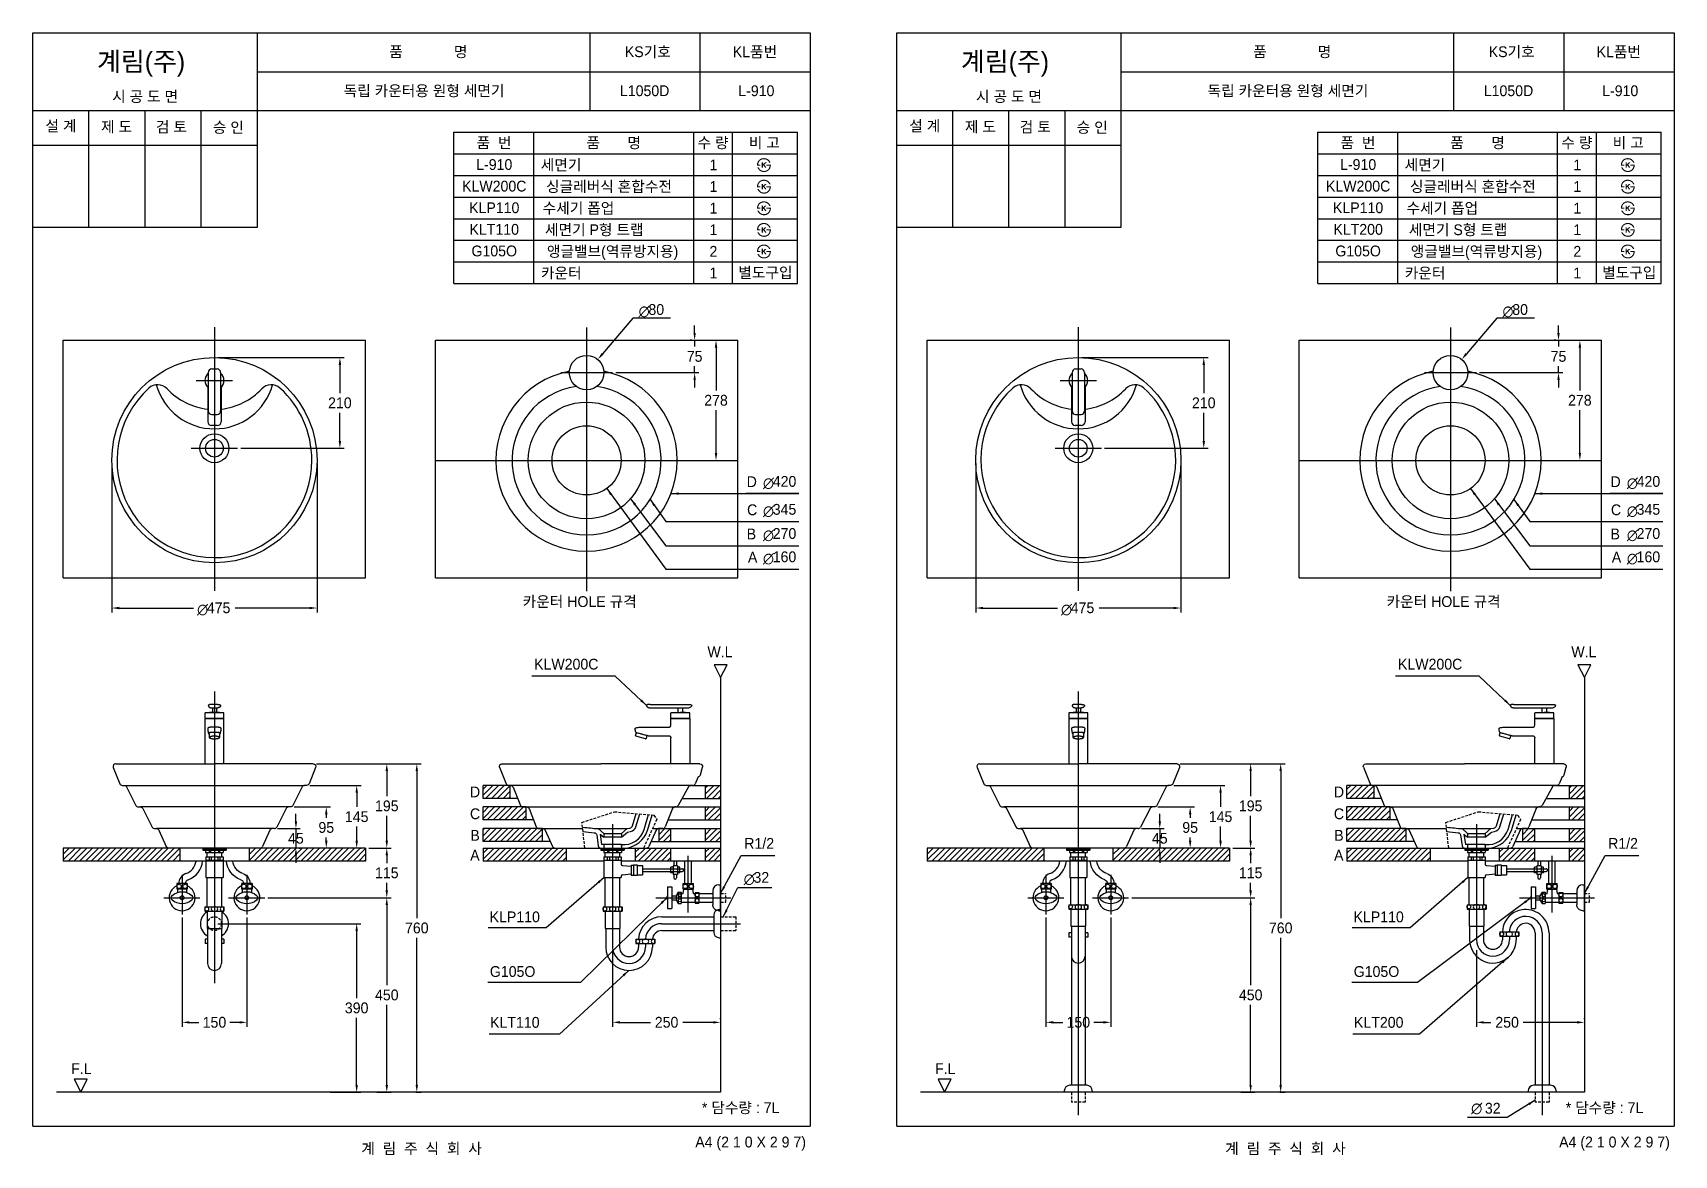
# Model space of a CAD drawing. Header units: millimetres. Extents: x 0 to 3800, y -67 to 2530.
import ezdxf
from ezdxf.enums import TextEntityAlignment as Align
from ezdxf.lldxf.tags import DXFTag

# ---------------------------------------------------------------- set-up
doc = ezdxf.new("R2010")
doc.units = ezdxf.units.MM
doc.linetypes.add('DASHED2', pattern=[9.525, 6.35, -3.175])
for name, color, linetype in [('TEXT', 7, 'Continuous'), ('내부선 및 부속', 4, 'Continuous'), ('도각라인', 255, 'Continuous'), ('외형선', 3, 'Continuous'), ('점선', 6, 'DASHED2'), ('중심선', 1, 'DASHED'), ('치수선', 7, 'Continuous')]:
    doc.layers.add(name, color=color, linetype=linetype)
doc.styles.add('140911', font='HBATANG.TTF', dxfattribs={"height": 23})
doc.styles.add('____', font='')
doc.styles.add('타이틀', font='H2GTRM.TTF', dxfattribs={"height": 25})
doc.styles.get('____').set_extended_font_data('굴림')
tags = doc.linetypes.add('DASHDOT', pattern=[70, 31, -13, 13, -13]).pattern_tags.tags
tags[10:11] = [DXFTag(74, 4), DXFTag(75, 0), DXFTag(340, '0'), DXFTag(46, 0.0), DXFTag(50, 0.0), DXFTag(44, 0.0), DXFTag(45, 0.0)]
tags[8:9] = [DXFTag(74, 4), DXFTag(75, 0), DXFTag(340, '0'), DXFTag(46, 0.0), DXFTag(50, 0.0), DXFTag(44, 0.0), DXFTag(45, 0.0)]
tags[6:7] = [DXFTag(74, 4), DXFTag(75, 0), DXFTag(340, '0'), DXFTag(46, 0.0), DXFTag(50, 0.0), DXFTag(44, 0.0), DXFTag(45, 0.0)]
tags[4:5] = [DXFTag(74, 4), DXFTag(75, 0), DXFTag(340, '0'), DXFTag(46, 0.0), DXFTag(50, 0.0), DXFTag(44, 0.0), DXFTag(45, 0.0)]
tags = doc.linetypes.add('DASHED', pattern=[25.72, 12.86, -12.86]).pattern_tags.tags
tags[6:7] = [DXFTag(74, 4), DXFTag(75, 0), DXFTag(340, '0'), DXFTag(46, 0.0), DXFTag(50, 0.0), DXFTag(44, 0.0), DXFTag(45, 0.0)]
tags[4:5] = [DXFTag(74, 4), DXFTag(75, 0), DXFTag(340, '0'), DXFTag(46, 0.0), DXFTag(50, 0.0), DXFTag(44, 0.0), DXFTag(45, 0.0)]
doc.dimstyles.new('MSADIM', dxfattribs={"dimtxt": 33, "dimasz": 17, "dimexe": 10, "dimexo": 7.5, "dimgap": 10, "dimtad": 0, "dimtih": 1, "dimtoh": 1, "dimdec": 0, "dimzin": 1, "dimdsep": 46, "dimtxsty": '____', "dimcen": 11.25, "dimadec": 0, "dimazin": 0, "dimtfac": 1, "dimtdec": 0, "dimtix": 1, "dimtmove": 0, "dimatfit": 3, "dimfxl": 1, "dimtolj": 1, "dimtzin": 1, "dimarcsym": 0})

msp = doc.modelspace()

# ---------------------------------------------------------------- texts
at = {"layer": 'TEXT', "style": '타이틀'}
for p in [(148.7, 2441.8), (2148.7, 2441.8)]:
    msp.add_text('계림(주)', height=44, dxfattribs=at).set_placement(p)
for s, p in [('품             명', (915.7, 2486.4)), ('KS기호', (1423.8, 2486.3)), ('KL품번', (1671.8, 2486.1)), ('품             명', (2915.7, 2486.4)), ('KS기호', (3423.8, 2486.3)), ('KL품번', (3671.8, 2486.1)), ('시 공 도 면', (259.9, 2382.7)), ('독립 카운터용 원형 세면기', (905.8, 2396)), ('L1050D', (1416.5, 2396)), ('L-910', (1675.1, 2396)), ('시 공 도 면', (2259.9, 2382.7)), ('독립 카운터용 원형 세면기', (2905.8, 2396)), ('L1050D', (3416.5, 2396)), ('L-910', (3675.1, 2396)), ('설 계', (65, 2314.6)), ('제 도', (193.8, 2312.9)), ('검 토', (320.8, 2312.3)), ('승 인', (452.7, 2311.4)), ('설 계', (2065, 2314.6)), ('제 도', (2193.8, 2312.9)), ('검 토', (2320.8, 2312.3)), ('승 인', (2452.7, 2311.4)), ('품  번', (1067.9, 2275.7)), ('품       명', (1344.8, 2275.7)), ('수 량', (1574.8, 2275.7)), ('비 고', (1693.6, 2275.7)), ('품  번', (3067.9, 2275.7)), ('품       명', (3344.8, 2275.7)), ('수 량', (3574.8, 2275.7)), ('비 고', (3693.6, 2275.7)), ('L-910', (1068.3, 2225.3)), ('세면기', (1223, 2224.4)), ('1', (1575.7, 2224.4)), ('L-910', (3068.3, 2225.3)), ('세면기', (3223, 2224.4)), ('1', (3575.7, 2224.4)), ('KLW200C', (1068.3, 2175.3)), ('싱글레버식 혼합수전', (1333.9, 2174.4)), ('1', (1575.7, 2174.4)), ('KLW200C', (3068.3, 2175.3)), ('싱글레버식 혼합수전', (3333.9, 2174.4)), ('1', (3575.7, 2174.4)), ('KLP110', (1068.3, 2125.3)), ('수세기 폽업', (1263.3, 2124.4)), ('1', (1575.7, 2124.4)), ('KLP110', (3068.3, 2125.3)), ('수세기 폽업', (3263.3, 2124.4)), ('1', (3575.7, 2124.4)), ('세면기 P형 트랩', (1299.8, 2074.4)), ('세면기 S형 트랩', (3299.8, 2074.4)), ('KLT110', (1068.3, 2075.3)), ('1', (1575.7, 2074.4)), ('KLT200', (3068.3, 2075.3)), ('1', (3575.7, 2074.4)), ('G105O', (1068.3, 2025.3)), ('앵글밸브(역류방지용)', (1342.3, 2024.4)), ('2', (1575.7, 2024.4)), ('G105O', (3068.3, 2025.3)), ('앵글밸브(역류방지용)', (3342.3, 2024.4)), ('2', (3575.7, 2024.4)), ('카운터', (1223.4, 1974.4)), ('1', (1575.7, 1974.4)), ('별도구입', (1696.1, 1975.2)), ('카운터', (3223.4, 1974.4)), ('1', (3575.7, 1974.4)), ('별도구입', (3696.1, 1975.2)), ('D', (1023.9, 773.5)), ('D', (3023.9, 773.5)), ('C', (1023.9, 723)), ('C', (3023.9, 723)), ('B', (1023.9, 673.1)), ('B', (3023.9, 673.1)), ('A', (1023.5, 627.1)), ('A', (3023.5, 627.1)), ('* 담수량 : 7L ', (1643.3, 42.9)), ('* 담수량 : 7L ', (3643.3, 42.9)), ('계  림  주  식  회  사', (900, -51.7)), ('계  림  주  식  회  사', (2900, -51.7))]:
    msp.add_text(s, height=25, dxfattribs=at).set_placement(p, align=Align.MIDDLE_CENTER)
for s, p in [('W.L', (1590.9, 1097.8)), ('W.L', (3590.9, 1097.8)), ('F.L', (112.4, 133.3)), ('F.L', (2112.4, 133.3))]:
    msp.add_text(s, height=25, dxfattribs=at).set_placement(p, align=Align.MIDDLE)
for p in [(1790, -36.5), (3790, -36.5)]:
    msp.add_text('A4 (2 1 0 X 2 9 7)', height=25, dxfattribs=at).set_placement(p, align=Align.MIDDLE_RIGHT)
at = {"layer": 'TEXT', "char_height": 25, "width": 380.447, "attachment_point": 1, "line_spacing_factor": 0.963855, "style": '타이틀'}
for s, insert in [('\\A1;카운터 HOLE 규격', (1134.1, 1226.5)), ('\\A1;카운터 HOLE 규격', (3134.1, 1226.5)), ('\\A1;KLW200C', (1160.5, 1081.7)), ('\\A1;KLW200C', (3160.5, 1081.7)), ('\\A1;KLP110', (1057.6, 497)), ('\\A1;KLP110', (3057.6, 497)), ('\\A1;G105O', (1058.1, 370.5)), ('\\A1;G105O', (3058.1, 370.5)), ('\\A1;KLT110', (1058.7, 252.9)), ('\\A1;KLT200', (3058.7, 252.9))]:
    msp.add_mtext(s, dxfattribs=dict(at, insert=insert))
at = {"layer": '치수선'}
for s, style, p in [('80', '____', (1425.2, 1877.3)), ('80', '____', (3425.2, 1877.3)), ('∅', '____', (1402.6, 1873.3)), ('∅', '____', (3402.6, 1873.3)), ('D ', '타이틀', (1652.7, 1478.9)), ('∅', '____', (1690.5, 1475.7)), ('420', '____', (1713.1, 1479.6)), ('D ', '타이틀', (3652.7, 1478.9)), ('∅', '____', (3690.5, 1475.7)), ('420', '____', (3713.1, 1479.6)), ('C ', '타이틀', (1653.6, 1413.9)), ('∅', '____', (1690.5, 1410.9)), ('345', '____', (1713, 1414.9)), ('C ', '타이틀', (3653.6, 1413.9)), ('∅', '____', (3690.5, 1410.9)), ('345', '____', (3713, 1414.9)), ('B ', '타이틀', (1652.7, 1358)), ('∅', '____', (1690.5, 1355.1)), ('270', '____', (1713, 1359)), ('B ', '타이틀', (3652.7, 1358)), ('∅', '____', (3690.5, 1355.1)), ('270', '____', (3713, 1359)), ('160', '____', (1713, 1305.1)), ('160', '____', (3713, 1305.1)), ('A ', '타이틀', (1655.6, 1304.2)), ('∅', '____', (1690.5, 1301.2)), ('A ', '타이틀', (3655.6, 1304.2)), ('∅', '____', (3690.5, 1301.2)), ('∅', '____', (380.4, 1183.3)), ('475', '____', (402.9, 1187.2)), ('∅', '____', (2380.4, 1183.3)), ('475', '____', (2402.9, 1187.2)), ('∅', '____', (1645.9, 559.3)), ('32', '타이틀', (1668.4, 563.3)), ('∅', '140911', (3329.9, 29.1)), ('32', '타이틀', (3361.8, 29.2))]:
    msp.add_text(s, height=25, dxfattribs=dict(at, style=style)).set_placement(p)
at = {"layer": '치수선', "linetype": 'Continuous', "char_height": 25, "width": 380.447, "attachment_point": 1, "line_spacing_factor": 0.963855, "style": '타이틀'}
for insert in [(1647.1, 667), (3647.1, 667)]:
    msp.add_mtext('\\A1;R1/2', dxfattribs=dict(at, insert=insert))

# ---------------------------------------------------------------- blocks, each defined once
blk = doc.blocks.new('*D2')
at = {"layer": '치수선', "color": 0, "linetype": 'Continuous', "lineweight": -2, "transparency": 16777216}
for p, q in [((428, 1778.7), (720.9, 1778.7)), ((710.9, 1761.7), (710.9, 1696.6)), ((710.9, 1585.7), (710.9, 1650.9)), ((481.3, 1568.7), (720.9, 1568.7))]:
    blk.add_line(p, q, dxfattribs=at)
at = {"layer": '치수선', "color": 0, "linetype": 'Continuous', "transparency": 16777216}
for points in [[(708.1, 1761.7), (713.8, 1761.7), (710.9, 1778.7)], [(708.1, 1585.7), (713.8, 1585.7), (710.9, 1568.7)]]:
    blk.add_solid(points, dxfattribs=at)
at = {"layer": '치수선', "color": 0, "linetype": 'Continuous', "transparency": 16777216, "insert": (710.9, 1673.7), "char_height": 25, "attachment_point": 5, "style": '____'}
blk.add_mtext('\\A1;210', dxfattribs=at)
blk = doc.blocks.new('*D3')
at = {"layer": '치수선', "color": 0, "linetype": 'Continuous', "lineweight": -2, "transparency": 16777216}
for p, q in [((1532.2, 1835.7), (1532.2, 1852.7)), ((1526, 1818.7), (1522.2, 1818.7)), ((1532.2, 1818.7), (1532.2, 1804)), ((1532.2, 1743.7), (1532.2, 1758.4)), ((1349.6, 1743.7), (1542.2, 1743.7)), ((1532.2, 1726.7), (1532.2, 1709.7))]:
    blk.add_line(p, q, dxfattribs=at)
at = {"layer": '치수선', "color": 0, "linetype": 'Continuous', "transparency": 16777216}
for points in [[(1529.4, 1835.7), (1535, 1835.7), (1532.2, 1818.7)], [(1529.4, 1726.7), (1535, 1726.7), (1532.2, 1743.7)]]:
    blk.add_solid(points, dxfattribs=at)
at = {"layer": '치수선', "color": 0, "linetype": 'Continuous', "transparency": 16777216, "insert": (1532.2, 1781.2), "char_height": 25, "attachment_point": 5, "style": '____'}
blk.add_mtext('\\A1;75', dxfattribs=at)
blk = doc.blocks.new('*D4')
at = {"layer": '치수선', "color": 0, "linetype": 'Continuous', "lineweight": -2, "transparency": 16777216}
for p, q in [((1581.7, 1801.7), (1581.7, 1702.6)), ((1585, 1818.7), (1591.7, 1818.7)), ((1581.7, 1557.7), (1581.7, 1656.9)), ((1585, 1540.7), (1591.7, 1540.7))]:
    blk.add_line(p, q, dxfattribs=at)
at = {"layer": '치수선', "color": 0, "linetype": 'Continuous', "transparency": 16777216}
for points in [[(1578.9, 1801.7), (1584.6, 1801.7), (1581.7, 1818.7)], [(1578.9, 1557.7), (1584.6, 1557.7), (1581.7, 1540.7)]]:
    blk.add_solid(points, dxfattribs=at)
at = {"layer": '치수선', "color": 0, "linetype": 'Continuous', "transparency": 16777216, "insert": (1581.7, 1679.7), "char_height": 25, "attachment_point": 5, "style": '____'}
blk.add_mtext('\\A1;278', dxfattribs=at)
blk = doc.blocks.new('*D5')
at = {"layer": '치수선', "color": 0, "linetype": 'Continuous', "lineweight": -2, "transparency": 16777216}
for p, q in [((609.1, 705.7), (609.1, 722.7)), ((566.8, 688.7), (619.1, 688.7)), ((609.1, 688.7), (609.1, 643.7)), ((609.1, 626.7), (609.1, 609.7)), ((616.6, 643.7), (619.1, 643.7))]:
    blk.add_line(p, q, dxfattribs=at)
at = {"layer": '치수선', "color": 0, "linetype": 'Continuous', "transparency": 16777216}
for points in [[(606.3, 705.7), (612, 705.7), (609.1, 688.7)], [(606.3, 626.7), (612, 626.7), (609.1, 643.7)]]:
    blk.add_solid(points, dxfattribs=at)
at = {"layer": '치수선', "color": 0, "linetype": 'Continuous', "transparency": 16777216, "insert": (609.1, 666.2), "char_height": 25, "attachment_point": 5, "style": '____'}
blk.add_mtext('\\A1;45', dxfattribs=at)
blk = doc.blocks.new('*D6')
at = {"layer": '치수선', "color": 0, "linetype": 'Continuous', "lineweight": -2, "transparency": 16777216}
for p, q in [((604.9, 738.7), (689.4, 738.7)), ((679.4, 721.7), (679.4, 714)), ((679.4, 660.7), (679.4, 668.4)), ((686.9, 643.7), (689.4, 643.7))]:
    blk.add_line(p, q, dxfattribs=at)
at = {"layer": '치수선', "color": 0, "linetype": 'Continuous', "transparency": 16777216}
for points in [[(676.6, 721.7), (682.3, 721.7), (679.4, 738.7)], [(676.6, 660.7), (682.3, 660.7), (679.4, 643.7)]]:
    blk.add_solid(points, dxfattribs=at)
at = {"layer": '치수선', "color": 0, "linetype": 'Continuous', "transparency": 16777216, "insert": (679.4, 691.2), "char_height": 25, "attachment_point": 5, "style": '____'}
blk.add_mtext('\\A1;95', dxfattribs=at)
blk = doc.blocks.new('*D7')
at = {"layer": '치수선', "color": 0, "linetype": 'Continuous', "lineweight": -2, "transparency": 16777216}
for p, q in [((641.4, 788.7), (759.8, 788.7)), ((749.8, 771.7), (749.8, 739)), ((749.8, 660.7), (749.8, 693.3)), ((757.3, 643.7), (759.8, 643.7))]:
    blk.add_line(p, q, dxfattribs=at)
at = {"layer": '치수선', "color": 0, "linetype": 'Continuous', "transparency": 16777216}
for points in [[(747, 771.7), (752.7, 771.7), (749.8, 788.7)], [(747, 660.7), (752.7, 660.7), (749.8, 643.7)]]:
    blk.add_solid(points, dxfattribs=at)
at = {"layer": '치수선', "color": 0, "linetype": 'Continuous', "transparency": 16777216, "insert": (749.8, 716.2), "char_height": 25, "attachment_point": 5, "style": '____'}
blk.add_mtext('\\A1;145', dxfattribs=at)
blk = doc.blocks.new('*D8')
at = {"layer": '치수선', "color": 0, "linetype": 'Continuous', "lineweight": -2, "transparency": 16777216}
for p, q in [((656.6, 838.7), (829.5, 838.7)), ((819.5, 821.7), (819.5, 764)), ((819.5, 660.7), (819.5, 718.3)), ((778, 643.7), (829.5, 643.7))]:
    blk.add_line(p, q, dxfattribs=at)
at = {"layer": '치수선', "color": 0, "linetype": 'Continuous', "transparency": 16777216}
for points in [[(816.6, 821.7), (822.3, 821.7), (819.5, 838.7)], [(816.6, 660.7), (822.3, 660.7), (819.5, 643.7)]]:
    blk.add_solid(points, dxfattribs=at)
at = {"layer": '치수선', "color": 0, "linetype": 'Continuous', "transparency": 16777216, "insert": (819.5, 741.2), "char_height": 25, "attachment_point": 5, "style": '____'}
blk.add_mtext('\\A1;195', dxfattribs=at)
blk = doc.blocks.new('*D9')
at = {"layer": '치수선', "color": 0, "linetype": 'Continuous', "lineweight": -2, "transparency": 16777216}
for p, q in [((656.6, 838.7), (899, 838.7)), ((889, 821.7), (889, 481.5)), ((889, 95.7), (889, 435.8)), ((887, 78.7), (899, 78.7))]:
    blk.add_line(p, q, dxfattribs=at)
at = {"layer": '치수선', "color": 0, "linetype": 'Continuous', "transparency": 16777216}
for points in [[(886.1, 821.7), (891.8, 821.7), (889, 838.7)], [(886.1, 95.7), (891.8, 95.7), (889, 78.7)]]:
    blk.add_solid(points, dxfattribs=at)
at = {"layer": '치수선', "color": 0, "linetype": 'Continuous', "transparency": 16777216, "insert": (889, 458.7), "char_height": 25, "attachment_point": 5, "style": '____'}
blk.add_mtext('\\A1;760', dxfattribs=at)
blk = doc.blocks.new('*D10')
at = {"layer": '치수선', "color": 0, "linetype": 'Continuous', "lineweight": -2, "transparency": 16777216}
for p, q in [((778, 643.7), (829.5, 643.7)), ((819.5, 626.7), (819.5, 609)), ((819.5, 545.7), (819.5, 563.3)), ((544.3, 528.7), (829.5, 528.7))]:
    blk.add_line(p, q, dxfattribs=at)
at = {"layer": '치수선', "color": 0, "linetype": 'Continuous', "transparency": 16777216}
for points in [[(816.6, 626.7), (822.3, 626.7), (819.5, 643.7)], [(816.6, 545.7), (822.3, 545.7), (819.5, 528.7)]]:
    blk.add_solid(points, dxfattribs=at)
at = {"layer": '치수선', "color": 0, "linetype": 'Continuous', "transparency": 16777216, "insert": (819.5, 586.2), "char_height": 25, "attachment_point": 5, "style": '____'}
blk.add_mtext('\\A1;115', dxfattribs=at)
blk = doc.blocks.new('*D11')
at = {"layer": '치수선', "color": 0, "linetype": 'Continuous', "lineweight": -2, "transparency": 16777216}
for p, q in [((428, 468.7), (759.7, 468.7)), ((749.7, 451.7), (749.7, 296.5)), ((749.7, 95.7), (749.7, 250.9)), ((688.7, 78.7), (759.7, 78.7))]:
    blk.add_line(p, q, dxfattribs=at)
at = {"layer": '치수선', "color": 0, "linetype": 'Continuous', "transparency": 16777216}
for points in [[(746.9, 451.7), (752.6, 451.7), (749.7, 468.7)], [(746.9, 95.7), (752.6, 95.7), (749.7, 78.7)]]:
    blk.add_solid(points, dxfattribs=at)
at = {"layer": '치수선', "color": 0, "linetype": 'Continuous', "transparency": 16777216, "insert": (749.7, 273.7), "char_height": 25, "attachment_point": 5, "style": '____'}
blk.add_mtext('\\A1;390', dxfattribs=at)
blk = doc.blocks.new('*D12')
at = {"layer": '치수선', "color": 0, "linetype": 'Continuous', "lineweight": -2, "transparency": 16777216}
for p, q in [((544.3, 528.7), (829.5, 528.7)), ((819.5, 511.7), (819.5, 326.5)), ((819.5, 95.7), (819.5, 280.8)), ((796.5, 78.7), (829.5, 78.7))]:
    blk.add_line(p, q, dxfattribs=at)
at = {"layer": '치수선', "color": 0, "linetype": 'Continuous', "transparency": 16777216}
for points in [[(816.6, 511.7), (822.3, 511.7), (819.5, 528.7)], [(816.6, 95.7), (822.3, 95.7), (819.5, 78.7)]]:
    blk.add_solid(points, dxfattribs=at)
at = {"layer": '치수선', "color": 0, "linetype": 'Continuous', "transparency": 16777216, "insert": (819.5, 303.7), "char_height": 25, "attachment_point": 5, "style": '____'}
blk.add_mtext('\\A1;450', dxfattribs=at)
blk = doc.blocks.new('*D13')
at = {"layer": '치수선', "color": 0, "linetype": 'Continuous', "lineweight": -2, "transparency": 16777216}
for p, q in [((345.5, 482.7), (345.5, 230.4)), ((495.5, 482.7), (495.5, 230.4)), ((362.5, 240.4), (384.5, 240.4)), ((478.5, 240.4), (456.4, 240.4))]:
    blk.add_line(p, q, dxfattribs=at)
at = {"layer": '치수선', "color": 0, "linetype": 'Continuous', "transparency": 16777216}
for points in [[(362.5, 243.2), (362.5, 237.6), (345.5, 240.4)], [(478.5, 243.2), (478.5, 237.6), (495.5, 240.4)]]:
    blk.add_solid(points, dxfattribs=at)
at = {"layer": '치수선', "color": 0, "linetype": 'Continuous', "transparency": 16777216, "insert": (420.5, 240.4), "char_height": 25, "attachment_point": 5, "style": '____'}
blk.add_mtext('\\A1;150', dxfattribs=at)
blk = doc.blocks.new('*D1')
at = {"layer": '치수선', "color": 0, "linetype": 'Continuous', "lineweight": -2, "transparency": 16777216}
for p, q in [((1342.3, 407.1), (1342.3, 230.4)), ((1359.3, 240.4), (1430, 240.4)), ((1575.3, 240.4), (1504.5, 240.4)), ((1592.3, 247.9), (1592.3, 250.4))]:
    blk.add_line(p, q, dxfattribs=at)
at = {"layer": '치수선', "color": 0, "linetype": 'Continuous', "transparency": 16777216}
for points in [[(1359.3, 243.2), (1359.3, 237.6), (1342.3, 240.4)], [(1575.3, 243.2), (1575.3, 237.6), (1592.3, 240.4)]]:
    blk.add_solid(points, dxfattribs=at)
at = {"layer": '치수선', "color": 0, "linetype": 'Continuous', "transparency": 16777216, "insert": (1467.3, 240.4), "char_height": 25, "attachment_point": 5, "style": '____'}
blk.add_mtext('\\A1;250', dxfattribs=at)
blk = doc.blocks.new('*D14')
at = {"layer": '치수선', "color": 0, "linetype": 'Continuous', "lineweight": -2, "transparency": 16777216}
for p, q in [((2428, 1778.7), (2720.9, 1778.7)), ((2710.9, 1761.7), (2710.9, 1696.6)), ((2710.9, 1585.7), (2710.9, 1650.9)), ((2481.3, 1568.7), (2720.9, 1568.7))]:
    blk.add_line(p, q, dxfattribs=at)
at = {"layer": '치수선', "color": 0, "linetype": 'Continuous', "transparency": 16777216}
for points in [[(2708.1, 1761.7), (2713.8, 1761.7), (2710.9, 1778.7)], [(2708.1, 1585.7), (2713.8, 1585.7), (2710.9, 1568.7)]]:
    blk.add_solid(points, dxfattribs=at)
at = {"layer": '치수선', "color": 0, "linetype": 'Continuous', "transparency": 16777216, "insert": (2710.9, 1673.7), "char_height": 25, "attachment_point": 5, "style": '____'}
blk.add_mtext('\\A1;210', dxfattribs=at)
blk = doc.blocks.new('*D15')
at = {"layer": '치수선', "color": 0, "linetype": 'Continuous', "lineweight": -2, "transparency": 16777216}
for p, q in [((3532.2, 1835.7), (3532.2, 1852.7)), ((3526, 1818.7), (3522.2, 1818.7)), ((3532.2, 1818.7), (3532.2, 1804)), ((3532.2, 1743.7), (3532.2, 1758.4)), ((3349.6, 1743.7), (3542.2, 1743.7)), ((3532.2, 1726.7), (3532.2, 1709.7))]:
    blk.add_line(p, q, dxfattribs=at)
at = {"layer": '치수선', "color": 0, "linetype": 'Continuous', "transparency": 16777216}
for points in [[(3529.4, 1835.7), (3535, 1835.7), (3532.2, 1818.7)], [(3529.4, 1726.7), (3535, 1726.7), (3532.2, 1743.7)]]:
    blk.add_solid(points, dxfattribs=at)
at = {"layer": '치수선', "color": 0, "linetype": 'Continuous', "transparency": 16777216, "insert": (3532.2, 1781.2), "char_height": 25, "attachment_point": 5, "style": '____'}
blk.add_mtext('\\A1;75', dxfattribs=at)
blk = doc.blocks.new('*D16')
at = {"layer": '치수선', "color": 0, "linetype": 'Continuous', "lineweight": -2, "transparency": 16777216}
for p, q in [((3581.7, 1801.7), (3581.7, 1702.6)), ((3585, 1818.7), (3591.7, 1818.7)), ((3581.7, 1557.7), (3581.7, 1656.9)), ((3585, 1540.7), (3591.7, 1540.7))]:
    blk.add_line(p, q, dxfattribs=at)
at = {"layer": '치수선', "color": 0, "linetype": 'Continuous', "transparency": 16777216}
for points in [[(3578.9, 1801.7), (3584.6, 1801.7), (3581.7, 1818.7)], [(3578.9, 1557.7), (3584.6, 1557.7), (3581.7, 1540.7)]]:
    blk.add_solid(points, dxfattribs=at)
at = {"layer": '치수선', "color": 0, "linetype": 'Continuous', "transparency": 16777216, "insert": (3581.7, 1679.7), "char_height": 25, "attachment_point": 5, "style": '____'}
blk.add_mtext('\\A1;278', dxfattribs=at)
blk = doc.blocks.new('*D17')
at = {"layer": '치수선', "color": 0, "linetype": 'Continuous', "lineweight": -2, "transparency": 16777216}
for p, q in [((2609.1, 705.7), (2609.1, 722.7)), ((2566.8, 688.7), (2619.1, 688.7)), ((2609.1, 688.7), (2609.1, 643.7)), ((2609.1, 626.7), (2609.1, 609.7)), ((2616.6, 643.7), (2619.1, 643.7))]:
    blk.add_line(p, q, dxfattribs=at)
at = {"layer": '치수선', "color": 0, "linetype": 'Continuous', "transparency": 16777216}
for points in [[(2606.3, 705.7), (2612, 705.7), (2609.1, 688.7)], [(2606.3, 626.7), (2612, 626.7), (2609.1, 643.7)]]:
    blk.add_solid(points, dxfattribs=at)
at = {"layer": '치수선', "color": 0, "linetype": 'Continuous', "transparency": 16777216, "insert": (2609.1, 666.2), "char_height": 25, "attachment_point": 5, "style": '____'}
blk.add_mtext('\\A1;45', dxfattribs=at)
blk = doc.blocks.new('*D18')
at = {"layer": '치수선', "color": 0, "linetype": 'Continuous', "lineweight": -2, "transparency": 16777216}
for p, q in [((2604.9, 738.7), (2689.4, 738.7)), ((2679.4, 721.7), (2679.4, 714)), ((2679.4, 660.7), (2679.4, 668.4)), ((2686.9, 643.7), (2689.4, 643.7))]:
    blk.add_line(p, q, dxfattribs=at)
at = {"layer": '치수선', "color": 0, "linetype": 'Continuous', "transparency": 16777216}
for points in [[(2676.6, 721.7), (2682.3, 721.7), (2679.4, 738.7)], [(2676.6, 660.7), (2682.3, 660.7), (2679.4, 643.7)]]:
    blk.add_solid(points, dxfattribs=at)
at = {"layer": '치수선', "color": 0, "linetype": 'Continuous', "transparency": 16777216, "insert": (2679.4, 691.2), "char_height": 25, "attachment_point": 5, "style": '____'}
blk.add_mtext('\\A1;95', dxfattribs=at)
blk = doc.blocks.new('*D19')
at = {"layer": '치수선', "color": 0, "linetype": 'Continuous', "lineweight": -2, "transparency": 16777216}
for p, q in [((2641.4, 788.7), (2759.8, 788.7)), ((2749.8, 771.7), (2749.8, 739)), ((2749.8, 660.7), (2749.8, 693.3)), ((2757.3, 643.7), (2759.8, 643.7))]:
    blk.add_line(p, q, dxfattribs=at)
at = {"layer": '치수선', "color": 0, "linetype": 'Continuous', "transparency": 16777216}
for points in [[(2747, 771.7), (2752.7, 771.7), (2749.8, 788.7)], [(2747, 660.7), (2752.7, 660.7), (2749.8, 643.7)]]:
    blk.add_solid(points, dxfattribs=at)
at = {"layer": '치수선', "color": 0, "linetype": 'Continuous', "transparency": 16777216, "insert": (2749.8, 716.2), "char_height": 25, "attachment_point": 5, "style": '____'}
blk.add_mtext('\\A1;145', dxfattribs=at)
blk = doc.blocks.new('*D20')
at = {"layer": '치수선', "color": 0, "linetype": 'Continuous', "lineweight": -2, "transparency": 16777216}
for p, q in [((2656.6, 838.7), (2829.5, 838.7)), ((2819.5, 821.7), (2819.5, 764)), ((2819.5, 660.7), (2819.5, 718.3)), ((2778, 643.7), (2829.5, 643.7))]:
    blk.add_line(p, q, dxfattribs=at)
at = {"layer": '치수선', "color": 0, "linetype": 'Continuous', "transparency": 16777216}
for points in [[(2816.6, 821.7), (2822.3, 821.7), (2819.5, 838.7)], [(2816.6, 660.7), (2822.3, 660.7), (2819.5, 643.7)]]:
    blk.add_solid(points, dxfattribs=at)
at = {"layer": '치수선', "color": 0, "linetype": 'Continuous', "transparency": 16777216, "insert": (2819.5, 741.2), "char_height": 25, "attachment_point": 5, "style": '____'}
blk.add_mtext('\\A1;195', dxfattribs=at)
blk = doc.blocks.new('*D21')
at = {"layer": '치수선', "color": 0, "linetype": 'Continuous', "lineweight": -2, "transparency": 16777216}
for p, q in [((2656.6, 838.7), (2899, 838.7)), ((2889, 821.7), (2889, 481.5)), ((2889, 95.7), (2889, 435.8)), ((2887, 78.7), (2899, 78.7))]:
    blk.add_line(p, q, dxfattribs=at)
at = {"layer": '치수선', "color": 0, "linetype": 'Continuous', "transparency": 16777216}
for points in [[(2886.1, 821.7), (2891.8, 821.7), (2889, 838.7)], [(2886.1, 95.7), (2891.8, 95.7), (2889, 78.7)]]:
    blk.add_solid(points, dxfattribs=at)
at = {"layer": '치수선', "color": 0, "linetype": 'Continuous', "transparency": 16777216, "insert": (2889, 458.7), "char_height": 25, "attachment_point": 5, "style": '____'}
blk.add_mtext('\\A1;760', dxfattribs=at)
blk = doc.blocks.new('*D22')
at = {"layer": '치수선', "color": 0, "linetype": 'Continuous', "lineweight": -2, "transparency": 16777216}
for p, q in [((2778, 643.7), (2829.5, 643.7)), ((2819.5, 626.7), (2819.5, 609)), ((2819.5, 545.7), (2819.5, 563.3)), ((2544.3, 528.7), (2829.5, 528.7))]:
    blk.add_line(p, q, dxfattribs=at)
at = {"layer": '치수선', "color": 0, "linetype": 'Continuous', "transparency": 16777216}
for points in [[(2816.6, 626.7), (2822.3, 626.7), (2819.5, 643.7)], [(2816.6, 545.7), (2822.3, 545.7), (2819.5, 528.7)]]:
    blk.add_solid(points, dxfattribs=at)
at = {"layer": '치수선', "color": 0, "linetype": 'Continuous', "transparency": 16777216, "insert": (2819.5, 586.2), "char_height": 25, "attachment_point": 5, "style": '____'}
blk.add_mtext('\\A1;115', dxfattribs=at)
blk = doc.blocks.new('*D23')
at = {"layer": '치수선', "color": 0, "linetype": 'Continuous', "lineweight": -2, "transparency": 16777216}
for p, q in [((2544.3, 528.7), (2829.5, 528.7)), ((2819.5, 511.7), (2819.5, 326.5)), ((2819.5, 95.7), (2819.5, 280.8)), ((2796.5, 78.7), (2829.5, 78.7))]:
    blk.add_line(p, q, dxfattribs=at)
at = {"layer": '치수선', "color": 0, "linetype": 'Continuous', "transparency": 16777216}
for points in [[(2816.6, 511.7), (2822.3, 511.7), (2819.5, 528.7)], [(2816.6, 95.7), (2822.3, 95.7), (2819.5, 78.7)]]:
    blk.add_solid(points, dxfattribs=at)
at = {"layer": '치수선', "color": 0, "linetype": 'Continuous', "transparency": 16777216, "insert": (2819.5, 303.7), "char_height": 25, "attachment_point": 5, "style": '____'}
blk.add_mtext('\\A1;450', dxfattribs=at)
blk = doc.blocks.new('*D24')
at = {"layer": '치수선', "color": 0, "linetype": 'Continuous', "lineweight": -2, "transparency": 16777216}
for p, q in [((2345.5, 482.7), (2345.5, 230.4)), ((2495.5, 482.7), (2495.5, 230.4)), ((2362.5, 240.4), (2384.5, 240.4)), ((2478.5, 240.4), (2456.4, 240.4))]:
    blk.add_line(p, q, dxfattribs=at)
at = {"layer": '치수선', "color": 0, "linetype": 'Continuous', "transparency": 16777216}
for points in [[(2362.5, 243.2), (2362.5, 237.6), (2345.5, 240.4)], [(2478.5, 243.2), (2478.5, 237.6), (2495.5, 240.4)]]:
    blk.add_solid(points, dxfattribs=at)
at = {"layer": '치수선', "color": 0, "linetype": 'Continuous', "transparency": 16777216, "insert": (2420.5, 240.4), "char_height": 25, "attachment_point": 5, "style": '____'}
blk.add_mtext('\\A1;150', dxfattribs=at)
blk = doc.blocks.new('*D25')
at = {"layer": '치수선', "color": 0, "linetype": 'Continuous', "lineweight": -2, "transparency": 16777216}
for p, q in [((3342.3, 407.1), (3342.3, 230.4)), ((3359.3, 240.4), (3375.9, 240.4)), ((3575.3, 240.4), (3450.5, 240.4)), ((3592.3, 247.9), (3592.3, 250.4))]:
    blk.add_line(p, q, dxfattribs=at)
at = {"layer": '치수선', "color": 0, "linetype": 'Continuous', "transparency": 16777216}
for points in [[(3359.3, 243.2), (3359.3, 237.6), (3342.3, 240.4)], [(3575.3, 243.2), (3575.3, 237.6), (3592.3, 240.4)]]:
    blk.add_solid(points, dxfattribs=at)
at = {"layer": '치수선', "color": 0, "linetype": 'Continuous', "transparency": 16777216, "insert": (3413.2, 240.4), "char_height": 25, "attachment_point": 5, "style": '____'}
blk.add_mtext('\\A1;250', dxfattribs=at)

# ---------------------------------------------------------------- dimensions: what is measured, and where the dimension line sits
at = {"layer": '치수선', "linetype": 'Continuous'}
for base, p1, p2, picture, middle in [((1532.2, 1818.7), (1342.1, 1743.7), (1533.5, 1818.7), '*D3', (1532.2, 1781.2)), ((3532.2, 1818.7), (3342.1, 1743.7), (3533.5, 1818.7), '*D15', (3532.2, 1781.2)), ((819.5, 643.7), (536.8, 528.7), (770.5, 643.7), '*D10', (819.5, 586.2)), ((2819.5, 643.7), (2536.8, 528.7), (2770.5, 643.7), '*D22', (2819.5, 586.2)), ((819.5, 78.7), (536.8, 528.7), (789, 78.7), '*D12', (819.5, 303.7)), ((2819.5, 78.7), (2536.8, 528.7), (2789, 78.7), '*D23', (2819.5, 303.7))]:
    dim = msp.add_linear_dim(base=base, p1=p1, p2=p2, angle=90, dimstyle='MSADIM', override={"dimtxt": 25}, dxfattribs=at)
    dim.commit()
    dim.dimension.update_dxf_attribs({"geometry": picture, "text_midpoint": middle})
for base, p1, p2, picture, middle in [((1581.7, 1818.7), (1577.5, 1540.7), (1577.5, 1818.7), '*D4', (1581.7, 1679.7)), ((3581.7, 1818.7), (3577.5, 1540.7), (3577.5, 1818.7), '*D16', (3581.7, 1679.7)), ((710.9, 1568.7), (420.5, 1778.7), (473.8, 1568.7), '*D2', (710.9, 1673.7)), ((2710.9, 1568.7), (2420.5, 1778.7), (2473.8, 1568.7), '*D14', (2710.9, 1673.7)), ((819.5, 643.7), (649.1, 838.7), (770.5, 643.7), '*D8', (819.5, 741.2)), ((889, 78.7), (649.1, 838.7), (879.5, 78.7), '*D9', (889, 458.7)), ((2819.5, 643.7), (2649.1, 838.7), (2770.5, 643.7), '*D20', (2819.5, 741.2)), ((2889, 78.7), (2649.1, 838.7), (2879.5, 78.7), '*D21', (2889, 458.7)), ((749.8, 643.7), (633.9, 788.7), (749.8, 643.7), '*D7', (749.8, 716.2)), ((2749.8, 643.7), (2633.9, 788.7), (2749.8, 643.7), '*D19', (2749.8, 716.2)), ((609.1, 643.7), (559.3, 688.7), (609.1, 643.7), '*D5', (609.1, 666.2)), ((679.4, 643.7), (597.4, 738.7), (679.4, 643.7), '*D6', (679.4, 691.2)), ((2609.1, 643.7), (2559.3, 688.7), (2609.1, 643.7), '*D17', (2609.1, 666.2)), ((2679.4, 643.7), (2597.4, 738.7), (2679.4, 643.7), '*D18', (2679.4, 691.2)), ((749.7, 78.7), (420.5, 468.7), (681.2, 78.7), '*D11', (749.7, 273.7))]:
    dim = msp.add_linear_dim(base=base, p1=p1, p2=p2, angle=90, dimstyle='MSADIM', override={"dimtxt": 25}, dxfattribs=at)
    dim.commit()
    dim.dimension.update_dxf_attribs({"geometry": picture, "text_midpoint": middle, "dimtype": 160})
for base, p1, p2, picture, middle in [((495.5, 240.4), (345.5, 490.2), (495.5, 490.2), '*D13', (420.5, 240.4)), ((2495.5, 240.4), (2345.5, 490.2), (2495.5, 490.2), '*D24', (2420.5, 240.4)), ((3592.3, 240.4), (3342.3, 414.6), (3592.3, 240.4), '*D25', (3413.2, 240.4))]:
    dim = msp.add_linear_dim(base=base, p1=p1, p2=p2, dimstyle='MSADIM', override={"dimtxt": 25}, dxfattribs=at)
    dim.commit()
    dim.dimension.update_dxf_attribs({"geometry": picture, "text_midpoint": middle, "dimtype": 160})
dim = msp.add_linear_dim(base=(1592.3, 240.4), p1=(1342.3, 414.6), p2=(1592.3, 240.4), dimstyle='MSADIM', override={"dimtxt": 25}, dxfattribs=at)
dim.commit()
dim.dimension.update_dxf_attribs({"geometry": '*D1', "text_midpoint": (1467.3, 240.4)})

# ---------------------------------------------------------------- hatches: boundary and pattern name
at = {"layer": 'TEXT'}
for points in [[(1676.6, 2222.8), (1676.6, 2223.2), (1676.6, 2223.6), (1676.5, 2224), (1676.6, 2224.4), (1676.6, 2224.8), (1676.6, 2225.2), (1676.6, 2225.6), (1676.7, 2226), (1676.7, 2226.4), (1676.8, 2226.8), (1676.8, 2227.2), (1676.9, 2227.6), (1677, 2228), (1677.1, 2228.4), (1677.2, 2228.8), (1677.3, 2229.1), (1677.4, 2229.5), (1677.5, 2229.9), (1677.7, 2230.3), (1677.8, 2230.6), (1678, 2231), (1678.1, 2231.4), (1678.3, 2231.7), (1678.5, 2232.1), (1678.7, 2232.4), (1678.9, 2232.7), (1679.1, 2233.1), (1679.3, 2233.4), (1679.5, 2233.7), (1679.7, 2234), (1680, 2234.3), (1680.5, 2234.9), (1680.8, 2235.2), (1681, 2235.5), (1681.3, 2235.8), (1681.6, 2236.1), (1681.9, 2236.4), (1682.2, 2236.6), (1682.5, 2236.9), (1682.8, 2237.1), (1683.2, 2237.4), (1683.5, 2237.6), (1683.8, 2237.8), (1684.2, 2238), (1684.5, 2238.2), (1684.9, 2238.4), (1685.2, 2238.6), (1685.7, 2238.7), (1686.1, 2238.9), (1686.5, 2239.1), (1686.9, 2239.2), (1687.3, 2239.4), (1687.8, 2239.5), (1688.2, 2239.6), (1688.6, 2239.7), (1689.1, 2239.8), (1689.5, 2239.9), (1690, 2239.9), (1690.5, 2240), (1691, 2240), (1691.4, 2240.1), (1691.9, 2240.1), (1692.4, 2240.1), (1693.2, 2240.1), (1693.6, 2240.1), (1693.9, 2240), (1694.3, 2240), (1694.7, 2240), (1695, 2239.9), (1695.4, 2239.9), (1695.7, 2239.8), (1696.1, 2239.7), (1696.4, 2239.7), (1696.8, 2239.6), (1697.1, 2239.5), (1697.4, 2239.4), (1697.8, 2239.3), (1698.1, 2239.2), (1698.4, 2239.1), (1698.7, 2239), (1699, 2238.9), (1699.4, 2238.7), (1699.7, 2238.6), (1700, 2238.5), (1700.3, 2238.3), (1700.6, 2238.2), (1700.8, 2238), (1701.1, 2237.8), (1701.4, 2237.7), (1701.7, 2237.5), (1702, 2237.3), (1702.2, 2237.1), (1702.5, 2236.9), (1702.8, 2236.7), (1703.2, 2236.4), (1703.6, 2236), (1704, 2235.6), (1704.4, 2235.2), (1704.8, 2234.8), (1705.1, 2234.4), (1705.5, 2234), (1705.8, 2233.6), (1706.1, 2233.1), (1706.4, 2232.6), (1706.7, 2232.2), (1707, 2231.7), (1707.3, 2231.1), (1707.5, 2230.6), (1707.8, 2230.1), (1708, 2229.5), (1708, 2229.5), (1704.9, 2229.5), (1704.9, 2229.5), (1704.8, 2229.7), (1704.8, 2229.9), (1704.7, 2230.1), (1704.6, 2230.2), (1704.6, 2230.4), (1704.5, 2230.6), (1704.4, 2230.7), (1704.3, 2230.9), (1704.2, 2231.1), (1704.1, 2231.2), (1704, 2231.4), (1703.9, 2231.6), (1703.8, 2231.7), (1703.7, 2231.9), (1703.6, 2232.1), (1703.5, 2232.2), (1703.3, 2232.4), (1703.2, 2232.6), (1702.9, 2232.9), (1702.7, 2233.2), (1702.4, 2233.5), (1702.1, 2233.8), (1701.7, 2234.1), (1701.4, 2234.4), (1701, 2234.7), (1700.8, 2234.9), (1700.6, 2235.1), (1700.3, 2235.2), (1700.1, 2235.4), (1699.9, 2235.5), (1699.6, 2235.7), (1699.4, 2235.8), (1699.1, 2236), (1698.9, 2236.1), (1698.6, 2236.2), (1698.4, 2236.4), (1698.1, 2236.5), (1697.9, 2236.6), (1697.6, 2236.7), (1697.4, 2236.8), (1697.1, 2236.9), (1696.8, 2237), (1696.6, 2237), (1696.3, 2237.1), (1696.1, 2237.2), (1695.8, 2237.3), (1695.5, 2237.3), (1695.2, 2237.4), (1695, 2237.4), (1694.7, 2237.5), (1694.4, 2237.5), (1694.1, 2237.5), (1693.8, 2237.6), (1693.6, 2237.6), (1693.3, 2237.6), (1693, 2237.6), (1692.7, 2237.6), (1692.3, 2237.6), (1692, 2237.6), (1691.7, 2237.6), (1691.3, 2237.5), (1691, 2237.5), (1690.7, 2237.5), (1690.3, 2237.4), (1690, 2237.4), (1689.7, 2237.3), (1689.4, 2237.3), (1689.1, 2237.2), (1688.8, 2237.1), (1688.5, 2237), (1688.2, 2237), (1687.9, 2236.9), (1687.6, 2236.8), (1687.3, 2236.7), (1687, 2236.5), (1686.7, 2236.4), (1686.5, 2236.3), (1686.2, 2236.2), (1685.9, 2236), (1685.6, 2235.9), (1685.4, 2235.7), (1685.1, 2235.6), (1684.9, 2235.4), (1684.6, 2235.2), (1684.4, 2235), (1684.1, 2234.9), (1683.9, 2234.7), (1683.7, 2234.5), (1683.4, 2234.3), (1683.2, 2234), (1683, 2233.8), (1682.7, 2233.6), (1682.5, 2233.4), (1682.3, 2233.1), (1682.1, 2232.9), (1681.9, 2232.6), (1681.7, 2232.4), (1681.6, 2232.1), (1681.4, 2231.9), (1681.2, 2231.6), (1681.1, 2231.4), (1680.9, 2231.1), (1680.8, 2230.8), (1680.6, 2230.5), (1680.5, 2230.3), (1680.4, 2230), (1680.3, 2229.7), (1680.2, 2229.4), (1680, 2229.1), (1680, 2228.8), (1679.9, 2228.5), (1679.8, 2228.2), (1679.7, 2227.8), (1679.6, 2227.5), (1679.6, 2227.2), (1679.5, 2226.9), (1679.5, 2226.5), (1679.4, 2226.2), (1679.4, 2225.8), (1679.4, 2225.5), (1679.3, 2225.1), (1679.3, 2225.1), (1684.5, 2225.1), (1684.5, 2225.1), (1684.5, 2225.1), (1684.5, 2222.8), (1684.5, 2222.8), (1684.5, 2222.8), (1676.6, 2222.8)], [(1708.7, 2225.1), (1708.8, 2224.7), (1708.7, 2224.3), (1708.7, 2223.8), (1708.7, 2223.4), (1708.7, 2223), (1708.6, 2222.5), (1708.6, 2222.1), (1708.5, 2221.7), (1708.5, 2221.3), (1708.4, 2220.9), (1708.3, 2220.4), (1708.2, 2220), (1708.1, 2219.6), (1708, 2219.2), (1707.8, 2218.8), (1707.7, 2218.4), (1707.6, 2218), (1707.4, 2217.6), (1707.3, 2217.3), (1707.1, 2216.9), (1706.9, 2216.5), (1706.7, 2216.2), (1706.6, 2215.8), (1706.4, 2215.5), (1706.2, 2215.1), (1705.9, 2214.8), (1705.7, 2214.5), (1705.5, 2214.2), (1705.3, 2213.8), (1705, 2213.5), (1704.8, 2213.2), (1704.5, 2212.9), (1704.2, 2212.6), (1704, 2212.4), (1703.7, 2212.1), (1703.4, 2211.8), (1703.1, 2211.6), (1702.8, 2211.3), (1702.5, 2211.1), (1702.2, 2210.8), (1701.9, 2210.6), (1701.6, 2210.4), (1701.2, 2210.2), (1700.9, 2210), (1700.6, 2209.8), (1700.2, 2209.6), (1699.9, 2209.4), (1699.5, 2209.3), (1699.2, 2209.1), (1698.8, 2209), (1698.4, 2208.8), (1698, 2208.7), (1697.7, 2208.6), (1697.3, 2208.5), (1696.9, 2208.4), (1696.5, 2208.3), (1696.1, 2208.2), (1695.7, 2208.1), (1695.3, 2208.1), (1694.9, 2208), (1694.5, 2208), (1694.1, 2208), (1693.7, 2207.9), (1693.3, 2207.9), (1692.6, 2207.9), (1692, 2208), (1691.3, 2208), (1690.7, 2208.1), (1690.1, 2208.2), (1689.8, 2208.2), (1689.5, 2208.3), (1689.2, 2208.3), (1688.9, 2208.4), (1688.6, 2208.5), (1688.3, 2208.6), (1688, 2208.6), (1687.7, 2208.7), (1687.4, 2208.8), (1687.1, 2208.9), (1686.8, 2209), (1686.6, 2209.1), (1686.3, 2209.2), (1686, 2209.4), (1685.7, 2209.5), (1685.5, 2209.6), (1685.2, 2209.7), (1684.9, 2209.9), (1684.7, 2210), (1684.4, 2210.2), (1684.1, 2210.3), (1683.6, 2210.7), (1683.4, 2210.8), (1683.1, 2211), (1682.8, 2211.2), (1682.6, 2211.4), (1682.4, 2211.6), (1682.1, 2211.8), (1681.9, 2212), (1681.6, 2212.2), (1681.4, 2212.5), (1681.2, 2212.7), (1681, 2212.9), (1680.8, 2213.1), (1680.5, 2213.4), (1680.3, 2213.6), (1680.1, 2213.9), (1679.9, 2214.1), (1679.7, 2214.4), (1679.6, 2214.6), (1679.4, 2214.9), (1679.2, 2215.2), (1679, 2215.5), (1678.8, 2215.7), (1678.7, 2216), (1678.5, 2216.3), (1678.3, 2216.6), (1678.2, 2216.9), (1678, 2217.2), (1677.8, 2217.8), (1677.5, 2218.5), (1677.5, 2218.5), (1680.4, 2218.5), (1680.4, 2218.5), (1680.7, 2218.1), (1680.9, 2217.6), (1681.1, 2217.2), (1681.4, 2216.9), (1681.6, 2216.5), (1681.9, 2216.1), (1682.1, 2215.8), (1682.4, 2215.4), (1682.7, 2215.1), (1682.9, 2214.8), (1683.2, 2214.5), (1683.5, 2214.2), (1683.8, 2213.9), (1684.1, 2213.6), (1684.4, 2213.3), (1684.7, 2213.1), (1684.9, 2212.9), (1685.2, 2212.7), (1685.4, 2212.6), (1685.6, 2212.4), (1685.9, 2212.3), (1686.1, 2212.1), (1686.3, 2212), (1686.6, 2211.9), (1686.8, 2211.7), (1687.1, 2211.6), (1687.3, 2211.5), (1687.6, 2211.4), (1687.9, 2211.3), (1688.1, 2211.2), (1688.4, 2211.1), (1688.7, 2211), (1688.9, 2211), (1689.2, 2210.9), (1689.5, 2210.8), (1689.8, 2210.8), (1690, 2210.7), (1690.3, 2210.7), (1690.6, 2210.6), (1690.9, 2210.6), (1691.2, 2210.6), (1691.5, 2210.5), (1691.8, 2210.5), (1692.1, 2210.5), (1692.4, 2210.5), (1692.7, 2210.5), (1693, 2210.5), (1693.9, 2210.5), (1694.1, 2210.6), (1694.4, 2210.6), (1694.7, 2210.6), (1694.9, 2210.6), (1695.2, 2210.7), (1695.5, 2210.7), (1695.7, 2210.8), (1696, 2210.8), (1696.3, 2210.9), (1696.5, 2210.9), (1696.8, 2211), (1697, 2211.1), (1697.3, 2211.2), (1697.5, 2211.2), (1697.8, 2211.3), (1698, 2211.4), (1698.3, 2211.5), (1698.5, 2211.6), (1698.8, 2211.8), (1699, 2211.9), (1699.2, 2212), (1699.5, 2212.1), (1699.7, 2212.3), (1699.9, 2212.4), (1700.2, 2212.6), (1700.4, 2212.7), (1700.6, 2212.9), (1700.9, 2213), (1701.1, 2213.2), (1701.3, 2213.4), (1701.6, 2213.6), (1701.8, 2213.8), (1702, 2214), (1702.3, 2214.3), (1702.5, 2214.5), (1702.7, 2214.8), (1702.9, 2215), (1703.2, 2215.3), (1703.3, 2215.5), (1703.5, 2215.8), (1703.7, 2216), (1703.9, 2216.3), (1704.1, 2216.6), (1704.2, 2216.9), (1704.4, 2217.2), (1704.5, 2217.4), (1704.7, 2217.7), (1704.8, 2218), (1704.9, 2218.3), (1705.1, 2218.7), (1705.2, 2219), (1705.3, 2219.3), (1705.4, 2219.6), (1705.5, 2220), (1705.6, 2220.3), (1705.6, 2220.6), (1705.7, 2221), (1705.8, 2221.3), (1705.8, 2221.7), (1705.9, 2222.1), (1705.9, 2222.4), (1705.9, 2222.8), (1705.9, 2222.8), (1698.5, 2222.8), (1698.5, 2222.8), (1698.5, 2222.8), (1698.5, 2225.1), (1698.5, 2225.1), (1698.5, 2225.1), (1708.7, 2225.1)], [(1690.3, 2225.8), (1695.1, 2230.2), (1699, 2230.2), (1693.6, 2225.2), (1698.7, 2217.7), (1695.3, 2217.7), (1691.7, 2223.4), (1690.3, 2222.2), (1690.3, 2217.7), (1687.4, 2217.7), (1687.4, 2230.3), (1690.3, 2230.3)], [(3676.6, 2222.8), (3676.6, 2223.2), (3676.6, 2223.6), (3676.5, 2224), (3676.6, 2224.4), (3676.6, 2224.8), (3676.6, 2225.2), (3676.6, 2225.6), (3676.7, 2226), (3676.7, 2226.4), (3676.8, 2226.8), (3676.8, 2227.2), (3676.9, 2227.6), (3677, 2228), (3677.1, 2228.4), (3677.2, 2228.8), (3677.3, 2229.1), (3677.4, 2229.5), (3677.5, 2229.9), (3677.7, 2230.3), (3677.8, 2230.6), (3678, 2231), (3678.1, 2231.4), (3678.3, 2231.7), (3678.5, 2232.1), (3678.7, 2232.4), (3678.9, 2232.7), (3679.1, 2233.1), (3679.3, 2233.4), (3679.5, 2233.7), (3679.7, 2234), (3680, 2234.3), (3680.5, 2234.9), (3680.8, 2235.2), (3681, 2235.5), (3681.3, 2235.8), (3681.6, 2236.1), (3681.9, 2236.4), (3682.2, 2236.6), (3682.5, 2236.9), (3682.8, 2237.1), (3683.2, 2237.4), (3683.5, 2237.6), (3683.8, 2237.8), (3684.2, 2238), (3684.5, 2238.2), (3684.9, 2238.4), (3685.2, 2238.6), (3685.7, 2238.7), (3686.1, 2238.9), (3686.5, 2239.1), (3686.9, 2239.2), (3687.3, 2239.4), (3687.8, 2239.5), (3688.2, 2239.6), (3688.6, 2239.7), (3689.1, 2239.8), (3689.5, 2239.9), (3690, 2239.9), (3690.5, 2240), (3691, 2240), (3691.4, 2240.1), (3691.9, 2240.1), (3692.4, 2240.1), (3693.2, 2240.1), (3693.6, 2240.1), (3693.9, 2240), (3694.3, 2240), (3694.7, 2240), (3695, 2239.9), (3695.4, 2239.9), (3695.7, 2239.8), (3696.1, 2239.7), (3696.4, 2239.7), (3696.8, 2239.6), (3697.1, 2239.5), (3697.4, 2239.4), (3697.8, 2239.3), (3698.1, 2239.2), (3698.4, 2239.1), (3698.7, 2239), (3699, 2238.9), (3699.4, 2238.7), (3699.7, 2238.6), (3700, 2238.5), (3700.3, 2238.3), (3700.6, 2238.2), (3700.8, 2238), (3701.1, 2237.8), (3701.4, 2237.7), (3701.7, 2237.5), (3702, 2237.3), (3702.2, 2237.1), (3702.5, 2236.9), (3702.8, 2236.7), (3703.2, 2236.4), (3703.6, 2236), (3704, 2235.6), (3704.4, 2235.2), (3704.8, 2234.8), (3705.1, 2234.4), (3705.5, 2234), (3705.8, 2233.6), (3706.1, 2233.1), (3706.4, 2232.6), (3706.7, 2232.2), (3707, 2231.7), (3707.3, 2231.1), (3707.5, 2230.6), (3707.8, 2230.1), (3708, 2229.5), (3708, 2229.5), (3704.9, 2229.5), (3704.9, 2229.5), (3704.8, 2229.7), (3704.8, 2229.9), (3704.7, 2230.1), (3704.6, 2230.2), (3704.6, 2230.4), (3704.5, 2230.6), (3704.4, 2230.7), (3704.3, 2230.9), (3704.2, 2231.1), (3704.1, 2231.2), (3704, 2231.4), (3703.9, 2231.6), (3703.8, 2231.7), (3703.7, 2231.9), (3703.6, 2232.1), (3703.5, 2232.2), (3703.3, 2232.4), (3703.2, 2232.6), (3702.9, 2232.9), (3702.7, 2233.2), (3702.4, 2233.5), (3702.1, 2233.8), (3701.7, 2234.1), (3701.4, 2234.4), (3701, 2234.7), (3700.8, 2234.9), (3700.6, 2235.1), (3700.3, 2235.2), (3700.1, 2235.4), (3699.9, 2235.5), (3699.6, 2235.7), (3699.4, 2235.8), (3699.1, 2236), (3698.9, 2236.1), (3698.6, 2236.2), (3698.4, 2236.4), (3698.1, 2236.5), (3697.9, 2236.6), (3697.6, 2236.7), (3697.4, 2236.8), (3697.1, 2236.9), (3696.8, 2237), (3696.6, 2237), (3696.3, 2237.1), (3696.1, 2237.2), (3695.8, 2237.3), (3695.5, 2237.3), (3695.2, 2237.4), (3695, 2237.4), (3694.7, 2237.5), (3694.4, 2237.5), (3694.1, 2237.5), (3693.8, 2237.6), (3693.6, 2237.6), (3693.3, 2237.6), (3693, 2237.6), (3692.7, 2237.6), (3692.3, 2237.6), (3692, 2237.6), (3691.7, 2237.6), (3691.3, 2237.5), (3691, 2237.5), (3690.7, 2237.5), (3690.3, 2237.4), (3690, 2237.4), (3689.7, 2237.3), (3689.4, 2237.3), (3689.1, 2237.2), (3688.8, 2237.1), (3688.5, 2237), (3688.2, 2237), (3687.9, 2236.9), (3687.6, 2236.8), (3687.3, 2236.7), (3687, 2236.5), (3686.7, 2236.4), (3686.5, 2236.3), (3686.2, 2236.2), (3685.9, 2236), (3685.6, 2235.9), (3685.4, 2235.7), (3685.1, 2235.6), (3684.9, 2235.4), (3684.6, 2235.2), (3684.4, 2235), (3684.1, 2234.9), (3683.9, 2234.7), (3683.7, 2234.5), (3683.4, 2234.3), (3683.2, 2234), (3683, 2233.8), (3682.7, 2233.6), (3682.5, 2233.4), (3682.3, 2233.1), (3682.1, 2232.9), (3681.9, 2232.6), (3681.7, 2232.4), (3681.6, 2232.1), (3681.4, 2231.9), (3681.2, 2231.6), (3681.1, 2231.4), (3680.9, 2231.1), (3680.8, 2230.8), (3680.6, 2230.5), (3680.5, 2230.3), (3680.4, 2230), (3680.3, 2229.7), (3680.2, 2229.4), (3680, 2229.1), (3680, 2228.8), (3679.9, 2228.5), (3679.8, 2228.2), (3679.7, 2227.8), (3679.6, 2227.5), (3679.6, 2227.2), (3679.5, 2226.9), (3679.5, 2226.5), (3679.4, 2226.2), (3679.4, 2225.8), (3679.4, 2225.5), (3679.3, 2225.1), (3679.3, 2225.1), (3684.5, 2225.1), (3684.5, 2225.1), (3684.5, 2225.1), (3684.5, 2222.8), (3684.5, 2222.8), (3684.5, 2222.8), (3676.6, 2222.8)], [(3708.7, 2225.1), (3708.8, 2224.7), (3708.7, 2224.3), (3708.7, 2223.8), (3708.7, 2223.4), (3708.7, 2223), (3708.6, 2222.5), (3708.6, 2222.1), (3708.5, 2221.7), (3708.5, 2221.3), (3708.4, 2220.9), (3708.3, 2220.4), (3708.2, 2220), (3708.1, 2219.6), (3708, 2219.2), (3707.8, 2218.8), (3707.7, 2218.4), (3707.6, 2218), (3707.4, 2217.6), (3707.3, 2217.3), (3707.1, 2216.9), (3706.9, 2216.5), (3706.7, 2216.2), (3706.6, 2215.8), (3706.4, 2215.5), (3706.2, 2215.1), (3705.9, 2214.8), (3705.7, 2214.5), (3705.5, 2214.2), (3705.3, 2213.8), (3705, 2213.5), (3704.8, 2213.2), (3704.5, 2212.9), (3704.2, 2212.6), (3704, 2212.4), (3703.7, 2212.1), (3703.4, 2211.8), (3703.1, 2211.6), (3702.8, 2211.3), (3702.5, 2211.1), (3702.2, 2210.8), (3701.9, 2210.6), (3701.6, 2210.4), (3701.2, 2210.2), (3700.9, 2210), (3700.6, 2209.8), (3700.2, 2209.6), (3699.9, 2209.4), (3699.5, 2209.3), (3699.2, 2209.1), (3698.8, 2209), (3698.4, 2208.8), (3698, 2208.7), (3697.7, 2208.6), (3697.3, 2208.5), (3696.9, 2208.4), (3696.5, 2208.3), (3696.1, 2208.2), (3695.7, 2208.1), (3695.3, 2208.1), (3694.9, 2208), (3694.5, 2208), (3694.1, 2208), (3693.7, 2207.9), (3693.3, 2207.9), (3692.6, 2207.9), (3692, 2208), (3691.3, 2208), (3690.7, 2208.1), (3690.1, 2208.2), (3689.8, 2208.2), (3689.5, 2208.3), (3689.2, 2208.3), (3688.9, 2208.4), (3688.6, 2208.5), (3688.3, 2208.6), (3688, 2208.6), (3687.7, 2208.7), (3687.4, 2208.8), (3687.1, 2208.9), (3686.8, 2209), (3686.6, 2209.1), (3686.3, 2209.2), (3686, 2209.4), (3685.7, 2209.5), (3685.5, 2209.6), (3685.2, 2209.7), (3684.9, 2209.9), (3684.7, 2210), (3684.4, 2210.2), (3684.1, 2210.3), (3683.6, 2210.7), (3683.4, 2210.8), (3683.1, 2211), (3682.8, 2211.2), (3682.6, 2211.4), (3682.4, 2211.6), (3682.1, 2211.8), (3681.9, 2212), (3681.6, 2212.2), (3681.4, 2212.5), (3681.2, 2212.7), (3681, 2212.9), (3680.8, 2213.1), (3680.5, 2213.4), (3680.3, 2213.6), (3680.1, 2213.9), (3679.9, 2214.1), (3679.7, 2214.4), (3679.6, 2214.6), (3679.4, 2214.9), (3679.2, 2215.2), (3679, 2215.5), (3678.8, 2215.7), (3678.7, 2216), (3678.5, 2216.3), (3678.3, 2216.6), (3678.2, 2216.9), (3678, 2217.2), (3677.8, 2217.8), (3677.5, 2218.5), (3677.5, 2218.5), (3680.4, 2218.5), (3680.4, 2218.5), (3680.7, 2218.1), (3680.9, 2217.6), (3681.1, 2217.2), (3681.4, 2216.9), (3681.6, 2216.5), (3681.9, 2216.1), (3682.1, 2215.8), (3682.4, 2215.4), (3682.7, 2215.1), (3682.9, 2214.8), (3683.2, 2214.5), (3683.5, 2214.2), (3683.8, 2213.9), (3684.1, 2213.6), (3684.4, 2213.3), (3684.7, 2213.1), (3684.9, 2212.9), (3685.2, 2212.7), (3685.4, 2212.6), (3685.6, 2212.4), (3685.9, 2212.3), (3686.1, 2212.1), (3686.3, 2212), (3686.6, 2211.9), (3686.8, 2211.7), (3687.1, 2211.6), (3687.3, 2211.5), (3687.6, 2211.4), (3687.9, 2211.3), (3688.1, 2211.2), (3688.4, 2211.1), (3688.7, 2211), (3688.9, 2211), (3689.2, 2210.9), (3689.5, 2210.8), (3689.8, 2210.8), (3690, 2210.7), (3690.3, 2210.7), (3690.6, 2210.6), (3690.9, 2210.6), (3691.2, 2210.6), (3691.5, 2210.5), (3691.8, 2210.5), (3692.1, 2210.5), (3692.4, 2210.5), (3692.7, 2210.5), (3693, 2210.5), (3693.9, 2210.5), (3694.1, 2210.6), (3694.4, 2210.6), (3694.7, 2210.6), (3694.9, 2210.6), (3695.2, 2210.7), (3695.5, 2210.7), (3695.7, 2210.8), (3696, 2210.8), (3696.3, 2210.9), (3696.5, 2210.9), (3696.8, 2211), (3697, 2211.1), (3697.3, 2211.2), (3697.5, 2211.2), (3697.8, 2211.3), (3698, 2211.4), (3698.3, 2211.5), (3698.5, 2211.6), (3698.8, 2211.8), (3699, 2211.9), (3699.2, 2212), (3699.5, 2212.1), (3699.7, 2212.3), (3699.9, 2212.4), (3700.2, 2212.6), (3700.4, 2212.7), (3700.6, 2212.9), (3700.9, 2213), (3701.1, 2213.2), (3701.3, 2213.4), (3701.6, 2213.6), (3701.8, 2213.8), (3702, 2214), (3702.3, 2214.3), (3702.5, 2214.5), (3702.7, 2214.8), (3702.9, 2215), (3703.2, 2215.3), (3703.3, 2215.5), (3703.5, 2215.8), (3703.7, 2216), (3703.9, 2216.3), (3704.1, 2216.6), (3704.2, 2216.9), (3704.4, 2217.2), (3704.5, 2217.4), (3704.7, 2217.7), (3704.8, 2218), (3704.9, 2218.3), (3705.1, 2218.7), (3705.2, 2219), (3705.3, 2219.3), (3705.4, 2219.6), (3705.5, 2220), (3705.6, 2220.3), (3705.6, 2220.6), (3705.7, 2221), (3705.8, 2221.3), (3705.8, 2221.7), (3705.9, 2222.1), (3705.9, 2222.4), (3705.9, 2222.8), (3705.9, 2222.8), (3698.5, 2222.8), (3698.5, 2222.8), (3698.5, 2222.8), (3698.5, 2225.1), (3698.5, 2225.1), (3698.5, 2225.1), (3708.7, 2225.1)], [(3690.3, 2225.8), (3695.1, 2230.2), (3699, 2230.2), (3693.6, 2225.2), (3698.7, 2217.7), (3695.3, 2217.7), (3691.7, 2223.4), (3690.3, 2222.2), (3690.3, 2217.7), (3687.4, 2217.7), (3687.4, 2230.3), (3690.3, 2230.3)], [(1676.6, 2172.8), (1676.6, 2173.2), (1676.6, 2173.6), (1676.5, 2174), (1676.6, 2174.4), (1676.6, 2174.8), (1676.6, 2175.2), (1676.6, 2175.6), (1676.7, 2176), (1676.7, 2176.4), (1676.8, 2176.8), (1676.8, 2177.2), (1676.9, 2177.6), (1677, 2178), (1677.1, 2178.4), (1677.2, 2178.8), (1677.3, 2179.1), (1677.4, 2179.5), (1677.5, 2179.9), (1677.7, 2180.3), (1677.8, 2180.6), (1678, 2181), (1678.1, 2181.4), (1678.3, 2181.7), (1678.5, 2182.1), (1678.7, 2182.4), (1678.9, 2182.7), (1679.1, 2183.1), (1679.3, 2183.4), (1679.5, 2183.7), (1679.7, 2184), (1680, 2184.3), (1680.5, 2184.9), (1680.8, 2185.2), (1681, 2185.5), (1681.3, 2185.8), (1681.6, 2186.1), (1681.9, 2186.4), (1682.2, 2186.6), (1682.5, 2186.9), (1682.8, 2187.1), (1683.2, 2187.4), (1683.5, 2187.6), (1683.8, 2187.8), (1684.2, 2188), (1684.5, 2188.2), (1684.9, 2188.4), (1685.2, 2188.6), (1685.7, 2188.7), (1686.1, 2188.9), (1686.5, 2189.1), (1686.9, 2189.2), (1687.3, 2189.4), (1687.8, 2189.5), (1688.2, 2189.6), (1688.6, 2189.7), (1689.1, 2189.8), (1689.5, 2189.9), (1690, 2189.9), (1690.5, 2190), (1691, 2190), (1691.4, 2190.1), (1691.9, 2190.1), (1692.4, 2190.1), (1693.2, 2190.1), (1693.6, 2190.1), (1693.9, 2190), (1694.3, 2190), (1694.7, 2190), (1695, 2189.9), (1695.4, 2189.9), (1695.7, 2189.8), (1696.1, 2189.7), (1696.4, 2189.7), (1696.8, 2189.6), (1697.1, 2189.5), (1697.4, 2189.4), (1697.8, 2189.3), (1698.1, 2189.2), (1698.4, 2189.1), (1698.7, 2189), (1699, 2188.9), (1699.4, 2188.7), (1699.7, 2188.6), (1700, 2188.5), (1700.3, 2188.3), (1700.6, 2188.2), (1700.8, 2188), (1701.1, 2187.8), (1701.4, 2187.7), (1701.7, 2187.5), (1702, 2187.3), (1702.2, 2187.1), (1702.5, 2186.9), (1702.8, 2186.7), (1703.2, 2186.4), (1703.6, 2186), (1704, 2185.6), (1704.4, 2185.2), (1704.8, 2184.8), (1705.1, 2184.4), (1705.5, 2184), (1705.8, 2183.6), (1706.1, 2183.1), (1706.4, 2182.6), (1706.7, 2182.2), (1707, 2181.7), (1707.3, 2181.1), (1707.5, 2180.6), (1707.8, 2180.1), (1708, 2179.5), (1708, 2179.5), (1704.9, 2179.5), (1704.9, 2179.5), (1704.8, 2179.7), (1704.8, 2179.9), (1704.7, 2180.1), (1704.6, 2180.2), (1704.6, 2180.4), (1704.5, 2180.6), (1704.4, 2180.7), (1704.3, 2180.9), (1704.2, 2181.1), (1704.1, 2181.2), (1704, 2181.4), (1703.9, 2181.6), (1703.8, 2181.7), (1703.7, 2181.9), (1703.6, 2182.1), (1703.5, 2182.2), (1703.3, 2182.4), (1703.2, 2182.6), (1702.9, 2182.9), (1702.7, 2183.2), (1702.4, 2183.5), (1702.1, 2183.8), (1701.7, 2184.1), (1701.4, 2184.4), (1701, 2184.7), (1700.8, 2184.9), (1700.6, 2185.1), (1700.3, 2185.2), (1700.1, 2185.4), (1699.9, 2185.5), (1699.6, 2185.7), (1699.4, 2185.8), (1699.1, 2186), (1698.9, 2186.1), (1698.6, 2186.2), (1698.4, 2186.4), (1698.1, 2186.5), (1697.9, 2186.6), (1697.6, 2186.7), (1697.4, 2186.8), (1697.1, 2186.9), (1696.8, 2187), (1696.6, 2187), (1696.3, 2187.1), (1696.1, 2187.2), (1695.8, 2187.3), (1695.5, 2187.3), (1695.2, 2187.4), (1695, 2187.4), (1694.7, 2187.5), (1694.4, 2187.5), (1694.1, 2187.5), (1693.8, 2187.6), (1693.6, 2187.6), (1693.3, 2187.6), (1693, 2187.6), (1692.7, 2187.6), (1692.3, 2187.6), (1692, 2187.6), (1691.7, 2187.6), (1691.3, 2187.5), (1691, 2187.5), (1690.7, 2187.5), (1690.3, 2187.4), (1690, 2187.4), (1689.7, 2187.3), (1689.4, 2187.3), (1689.1, 2187.2), (1688.8, 2187.1), (1688.5, 2187), (1688.2, 2187), (1687.9, 2186.9), (1687.6, 2186.8), (1687.3, 2186.7), (1687, 2186.5), (1686.7, 2186.4), (1686.5, 2186.3), (1686.2, 2186.2), (1685.9, 2186), (1685.6, 2185.9), (1685.4, 2185.7), (1685.1, 2185.6), (1684.9, 2185.4), (1684.6, 2185.2), (1684.4, 2185), (1684.1, 2184.9), (1683.9, 2184.7), (1683.7, 2184.5), (1683.4, 2184.3), (1683.2, 2184), (1683, 2183.8), (1682.7, 2183.6), (1682.5, 2183.4), (1682.3, 2183.1), (1682.1, 2182.9), (1681.9, 2182.6), (1681.7, 2182.4), (1681.6, 2182.1), (1681.4, 2181.9), (1681.2, 2181.6), (1681.1, 2181.4), (1680.9, 2181.1), (1680.8, 2180.8), (1680.6, 2180.5), (1680.5, 2180.3), (1680.4, 2180), (1680.3, 2179.7), (1680.2, 2179.4), (1680, 2179.1), (1680, 2178.8), (1679.9, 2178.5), (1679.8, 2178.2), (1679.7, 2177.8), (1679.6, 2177.5), (1679.6, 2177.2), (1679.5, 2176.9), (1679.5, 2176.5), (1679.4, 2176.2), (1679.4, 2175.8), (1679.4, 2175.5), (1679.3, 2175.1), (1679.3, 2175.1), (1684.5, 2175.1), (1684.5, 2175.1), (1684.5, 2175.1), (1684.5, 2172.8), (1684.5, 2172.8), (1684.5, 2172.8), (1676.6, 2172.8)], [(1708.7, 2175.1), (1708.8, 2174.7), (1708.7, 2174.3), (1708.7, 2173.8), (1708.7, 2173.4), (1708.7, 2173), (1708.6, 2172.5), (1708.6, 2172.1), (1708.5, 2171.7), (1708.5, 2171.3), (1708.4, 2170.9), (1708.3, 2170.4), (1708.2, 2170), (1708.1, 2169.6), (1708, 2169.2), (1707.8, 2168.8), (1707.7, 2168.4), (1707.6, 2168), (1707.4, 2167.6), (1707.3, 2167.3), (1707.1, 2166.9), (1706.9, 2166.5), (1706.7, 2166.2), (1706.6, 2165.8), (1706.4, 2165.5), (1706.2, 2165.1), (1705.9, 2164.8), (1705.7, 2164.5), (1705.5, 2164.2), (1705.3, 2163.8), (1705, 2163.5), (1704.8, 2163.2), (1704.5, 2162.9), (1704.2, 2162.6), (1704, 2162.4), (1703.7, 2162.1), (1703.4, 2161.8), (1703.1, 2161.6), (1702.8, 2161.3), (1702.5, 2161.1), (1702.2, 2160.8), (1701.9, 2160.6), (1701.6, 2160.4), (1701.2, 2160.2), (1700.9, 2160), (1700.6, 2159.8), (1700.2, 2159.6), (1699.9, 2159.4), (1699.5, 2159.3), (1699.2, 2159.1), (1698.8, 2159), (1698.4, 2158.8), (1698, 2158.7), (1697.7, 2158.6), (1697.3, 2158.5), (1696.9, 2158.4), (1696.5, 2158.3), (1696.1, 2158.2), (1695.7, 2158.1), (1695.3, 2158.1), (1694.9, 2158), (1694.5, 2158), (1694.1, 2158), (1693.7, 2157.9), (1693.3, 2157.9), (1692.6, 2157.9), (1692, 2158), (1691.3, 2158), (1690.7, 2158.1), (1690.1, 2158.2), (1689.8, 2158.2), (1689.5, 2158.3), (1689.2, 2158.3), (1688.9, 2158.4), (1688.6, 2158.5), (1688.3, 2158.6), (1688, 2158.6), (1687.7, 2158.7), (1687.4, 2158.8), (1687.1, 2158.9), (1686.8, 2159), (1686.6, 2159.1), (1686.3, 2159.2), (1686, 2159.4), (1685.7, 2159.5), (1685.5, 2159.6), (1685.2, 2159.7), (1684.9, 2159.9), (1684.7, 2160), (1684.4, 2160.2), (1684.1, 2160.3), (1683.6, 2160.7), (1683.4, 2160.8), (1683.1, 2161), (1682.8, 2161.2), (1682.6, 2161.4), (1682.4, 2161.6), (1682.1, 2161.8), (1681.9, 2162), (1681.6, 2162.2), (1681.4, 2162.5), (1681.2, 2162.7), (1681, 2162.9), (1680.8, 2163.1), (1680.5, 2163.4), (1680.3, 2163.6), (1680.1, 2163.9), (1679.9, 2164.1), (1679.7, 2164.4), (1679.6, 2164.6), (1679.4, 2164.9), (1679.2, 2165.2), (1679, 2165.5), (1678.8, 2165.7), (1678.7, 2166), (1678.5, 2166.3), (1678.3, 2166.6), (1678.2, 2166.9), (1678, 2167.2), (1677.8, 2167.8), (1677.5, 2168.5), (1677.5, 2168.5), (1680.4, 2168.5), (1680.4, 2168.5), (1680.7, 2168.1), (1680.9, 2167.6), (1681.1, 2167.2), (1681.4, 2166.9), (1681.6, 2166.5), (1681.9, 2166.1), (1682.1, 2165.8), (1682.4, 2165.4), (1682.7, 2165.1), (1682.9, 2164.8), (1683.2, 2164.5), (1683.5, 2164.2), (1683.8, 2163.9), (1684.1, 2163.6), (1684.4, 2163.3), (1684.7, 2163.1), (1684.9, 2162.9), (1685.2, 2162.7), (1685.4, 2162.6), (1685.6, 2162.4), (1685.9, 2162.3), (1686.1, 2162.1), (1686.3, 2162), (1686.6, 2161.9), (1686.8, 2161.7), (1687.1, 2161.6), (1687.3, 2161.5), (1687.6, 2161.4), (1687.9, 2161.3), (1688.1, 2161.2), (1688.4, 2161.1), (1688.7, 2161), (1688.9, 2161), (1689.2, 2160.9), (1689.5, 2160.8), (1689.8, 2160.8), (1690, 2160.7), (1690.3, 2160.7), (1690.6, 2160.6), (1690.9, 2160.6), (1691.2, 2160.6), (1691.5, 2160.5), (1691.8, 2160.5), (1692.1, 2160.5), (1692.4, 2160.5), (1692.7, 2160.5), (1693, 2160.5), (1693.9, 2160.5), (1694.1, 2160.6), (1694.4, 2160.6), (1694.7, 2160.6), (1694.9, 2160.6), (1695.2, 2160.7), (1695.5, 2160.7), (1695.7, 2160.8), (1696, 2160.8), (1696.3, 2160.9), (1696.5, 2160.9), (1696.8, 2161), (1697, 2161.1), (1697.3, 2161.2), (1697.5, 2161.2), (1697.8, 2161.3), (1698, 2161.4), (1698.3, 2161.5), (1698.5, 2161.6), (1698.8, 2161.8), (1699, 2161.9), (1699.2, 2162), (1699.5, 2162.1), (1699.7, 2162.3), (1699.9, 2162.4), (1700.2, 2162.6), (1700.4, 2162.7), (1700.6, 2162.9), (1700.9, 2163), (1701.1, 2163.2), (1701.3, 2163.4), (1701.6, 2163.6), (1701.8, 2163.8), (1702, 2164), (1702.3, 2164.3), (1702.5, 2164.5), (1702.7, 2164.8), (1702.9, 2165), (1703.2, 2165.3), (1703.3, 2165.5), (1703.5, 2165.8), (1703.7, 2166), (1703.9, 2166.3), (1704.1, 2166.6), (1704.2, 2166.9), (1704.4, 2167.2), (1704.5, 2167.4), (1704.7, 2167.7), (1704.8, 2168), (1704.9, 2168.3), (1705.1, 2168.7), (1705.2, 2169), (1705.3, 2169.3), (1705.4, 2169.6), (1705.5, 2170), (1705.6, 2170.3), (1705.6, 2170.6), (1705.7, 2171), (1705.8, 2171.3), (1705.8, 2171.7), (1705.9, 2172.1), (1705.9, 2172.4), (1705.9, 2172.8), (1705.9, 2172.8), (1698.5, 2172.8), (1698.5, 2172.8), (1698.5, 2172.8), (1698.5, 2175.1), (1698.5, 2175.1), (1698.5, 2175.1), (1708.7, 2175.1)], [(1690.3, 2175.8), (1695.1, 2180.2), (1699, 2180.2), (1693.6, 2175.2), (1698.7, 2167.7), (1695.3, 2167.7), (1691.7, 2173.4), (1690.3, 2172.2), (1690.3, 2167.7), (1687.4, 2167.7), (1687.4, 2180.3), (1690.3, 2180.3)], [(3676.6, 2172.8), (3676.6, 2173.2), (3676.6, 2173.6), (3676.5, 2174), (3676.6, 2174.4), (3676.6, 2174.8), (3676.6, 2175.2), (3676.6, 2175.6), (3676.7, 2176), (3676.7, 2176.4), (3676.8, 2176.8), (3676.8, 2177.2), (3676.9, 2177.6), (3677, 2178), (3677.1, 2178.4), (3677.2, 2178.8), (3677.3, 2179.1), (3677.4, 2179.5), (3677.5, 2179.9), (3677.7, 2180.3), (3677.8, 2180.6), (3678, 2181), (3678.1, 2181.4), (3678.3, 2181.7), (3678.5, 2182.1), (3678.7, 2182.4), (3678.9, 2182.7), (3679.1, 2183.1), (3679.3, 2183.4), (3679.5, 2183.7), (3679.7, 2184), (3680, 2184.3), (3680.5, 2184.9), (3680.8, 2185.2), (3681, 2185.5), (3681.3, 2185.8), (3681.6, 2186.1), (3681.9, 2186.4), (3682.2, 2186.6), (3682.5, 2186.9), (3682.8, 2187.1), (3683.2, 2187.4), (3683.5, 2187.6), (3683.8, 2187.8), (3684.2, 2188), (3684.5, 2188.2), (3684.9, 2188.4), (3685.2, 2188.6), (3685.7, 2188.7), (3686.1, 2188.9), (3686.5, 2189.1), (3686.9, 2189.2), (3687.3, 2189.4), (3687.8, 2189.5), (3688.2, 2189.6), (3688.6, 2189.7), (3689.1, 2189.8), (3689.5, 2189.9), (3690, 2189.9), (3690.5, 2190), (3691, 2190), (3691.4, 2190.1), (3691.9, 2190.1), (3692.4, 2190.1), (3693.2, 2190.1), (3693.6, 2190.1), (3693.9, 2190), (3694.3, 2190), (3694.7, 2190), (3695, 2189.9), (3695.4, 2189.9), (3695.7, 2189.8), (3696.1, 2189.7), (3696.4, 2189.7), (3696.8, 2189.6), (3697.1, 2189.5), (3697.4, 2189.4), (3697.8, 2189.3), (3698.1, 2189.2), (3698.4, 2189.1), (3698.7, 2189), (3699, 2188.9), (3699.4, 2188.7), (3699.7, 2188.6), (3700, 2188.5), (3700.3, 2188.3), (3700.6, 2188.2), (3700.8, 2188), (3701.1, 2187.8), (3701.4, 2187.7), (3701.7, 2187.5), (3702, 2187.3), (3702.2, 2187.1), (3702.5, 2186.9), (3702.8, 2186.7), (3703.2, 2186.4), (3703.6, 2186), (3704, 2185.6), (3704.4, 2185.2), (3704.8, 2184.8), (3705.1, 2184.4), (3705.5, 2184), (3705.8, 2183.6), (3706.1, 2183.1), (3706.4, 2182.6), (3706.7, 2182.2), (3707, 2181.7), (3707.3, 2181.1), (3707.5, 2180.6), (3707.8, 2180.1), (3708, 2179.5), (3708, 2179.5), (3704.9, 2179.5), (3704.9, 2179.5), (3704.8, 2179.7), (3704.8, 2179.9), (3704.7, 2180.1), (3704.6, 2180.2), (3704.6, 2180.4), (3704.5, 2180.6), (3704.4, 2180.7), (3704.3, 2180.9), (3704.2, 2181.1), (3704.1, 2181.2), (3704, 2181.4), (3703.9, 2181.6), (3703.8, 2181.7), (3703.7, 2181.9), (3703.6, 2182.1), (3703.5, 2182.2), (3703.3, 2182.4), (3703.2, 2182.6), (3702.9, 2182.9), (3702.7, 2183.2), (3702.4, 2183.5), (3702.1, 2183.8), (3701.7, 2184.1), (3701.4, 2184.4), (3701, 2184.7), (3700.8, 2184.9), (3700.6, 2185.1), (3700.3, 2185.2), (3700.1, 2185.4), (3699.9, 2185.5), (3699.6, 2185.7), (3699.4, 2185.8), (3699.1, 2186), (3698.9, 2186.1), (3698.6, 2186.2), (3698.4, 2186.4), (3698.1, 2186.5), (3697.9, 2186.6), (3697.6, 2186.7), (3697.4, 2186.8), (3697.1, 2186.9), (3696.8, 2187), (3696.6, 2187), (3696.3, 2187.1), (3696.1, 2187.2), (3695.8, 2187.3), (3695.5, 2187.3), (3695.2, 2187.4), (3695, 2187.4), (3694.7, 2187.5), (3694.4, 2187.5), (3694.1, 2187.5), (3693.8, 2187.6), (3693.6, 2187.6), (3693.3, 2187.6), (3693, 2187.6), (3692.7, 2187.6), (3692.3, 2187.6), (3692, 2187.6), (3691.7, 2187.6), (3691.3, 2187.5), (3691, 2187.5), (3690.7, 2187.5), (3690.3, 2187.4), (3690, 2187.4), (3689.7, 2187.3), (3689.4, 2187.3), (3689.1, 2187.2), (3688.8, 2187.1), (3688.5, 2187), (3688.2, 2187), (3687.9, 2186.9), (3687.6, 2186.8), (3687.3, 2186.7), (3687, 2186.5), (3686.7, 2186.4), (3686.5, 2186.3), (3686.2, 2186.2), (3685.9, 2186), (3685.6, 2185.9), (3685.4, 2185.7), (3685.1, 2185.6), (3684.9, 2185.4), (3684.6, 2185.2), (3684.4, 2185), (3684.1, 2184.9), (3683.9, 2184.7), (3683.7, 2184.5), (3683.4, 2184.3), (3683.2, 2184), (3683, 2183.8), (3682.7, 2183.6), (3682.5, 2183.4), (3682.3, 2183.1), (3682.1, 2182.9), (3681.9, 2182.6), (3681.7, 2182.4), (3681.6, 2182.1), (3681.4, 2181.9), (3681.2, 2181.6), (3681.1, 2181.4), (3680.9, 2181.1), (3680.8, 2180.8), (3680.6, 2180.5), (3680.5, 2180.3), (3680.4, 2180), (3680.3, 2179.7), (3680.2, 2179.4), (3680, 2179.1), (3680, 2178.8), (3679.9, 2178.5), (3679.8, 2178.2), (3679.7, 2177.8), (3679.6, 2177.5), (3679.6, 2177.2), (3679.5, 2176.9), (3679.5, 2176.5), (3679.4, 2176.2), (3679.4, 2175.8), (3679.4, 2175.5), (3679.3, 2175.1), (3679.3, 2175.1), (3684.5, 2175.1), (3684.5, 2175.1), (3684.5, 2175.1), (3684.5, 2172.8), (3684.5, 2172.8), (3684.5, 2172.8), (3676.6, 2172.8)], [(3708.7, 2175.1), (3708.8, 2174.7), (3708.7, 2174.3), (3708.7, 2173.8), (3708.7, 2173.4), (3708.7, 2173), (3708.6, 2172.5), (3708.6, 2172.1), (3708.5, 2171.7), (3708.5, 2171.3), (3708.4, 2170.9), (3708.3, 2170.4), (3708.2, 2170), (3708.1, 2169.6), (3708, 2169.2), (3707.8, 2168.8), (3707.7, 2168.4), (3707.6, 2168), (3707.4, 2167.6), (3707.3, 2167.3), (3707.1, 2166.9), (3706.9, 2166.5), (3706.7, 2166.2), (3706.6, 2165.8), (3706.4, 2165.5), (3706.2, 2165.1), (3705.9, 2164.8), (3705.7, 2164.5), (3705.5, 2164.2), (3705.3, 2163.8), (3705, 2163.5), (3704.8, 2163.2), (3704.5, 2162.9), (3704.2, 2162.6), (3704, 2162.4), (3703.7, 2162.1), (3703.4, 2161.8), (3703.1, 2161.6), (3702.8, 2161.3), (3702.5, 2161.1), (3702.2, 2160.8), (3701.9, 2160.6), (3701.6, 2160.4), (3701.2, 2160.2), (3700.9, 2160), (3700.6, 2159.8), (3700.2, 2159.6), (3699.9, 2159.4), (3699.5, 2159.3), (3699.2, 2159.1), (3698.8, 2159), (3698.4, 2158.8), (3698, 2158.7), (3697.7, 2158.6), (3697.3, 2158.5), (3696.9, 2158.4), (3696.5, 2158.3), (3696.1, 2158.2), (3695.7, 2158.1), (3695.3, 2158.1), (3694.9, 2158), (3694.5, 2158), (3694.1, 2158), (3693.7, 2157.9), (3693.3, 2157.9), (3692.6, 2157.9), (3692, 2158), (3691.3, 2158), (3690.7, 2158.1), (3690.1, 2158.2), (3689.8, 2158.2), (3689.5, 2158.3), (3689.2, 2158.3), (3688.9, 2158.4), (3688.6, 2158.5), (3688.3, 2158.6), (3688, 2158.6), (3687.7, 2158.7), (3687.4, 2158.8), (3687.1, 2158.9), (3686.8, 2159), (3686.6, 2159.1), (3686.3, 2159.2), (3686, 2159.4), (3685.7, 2159.5), (3685.5, 2159.6), (3685.2, 2159.7), (3684.9, 2159.9), (3684.7, 2160), (3684.4, 2160.2), (3684.1, 2160.3), (3683.6, 2160.7), (3683.4, 2160.8), (3683.1, 2161), (3682.8, 2161.2), (3682.6, 2161.4), (3682.4, 2161.6), (3682.1, 2161.8), (3681.9, 2162), (3681.6, 2162.2), (3681.4, 2162.5), (3681.2, 2162.7), (3681, 2162.9), (3680.8, 2163.1), (3680.5, 2163.4), (3680.3, 2163.6), (3680.1, 2163.9), (3679.9, 2164.1), (3679.7, 2164.4), (3679.6, 2164.6), (3679.4, 2164.9), (3679.2, 2165.2), (3679, 2165.5), (3678.8, 2165.7), (3678.7, 2166), (3678.5, 2166.3), (3678.3, 2166.6), (3678.2, 2166.9), (3678, 2167.2), (3677.8, 2167.8), (3677.5, 2168.5), (3677.5, 2168.5), (3680.4, 2168.5), (3680.4, 2168.5), (3680.7, 2168.1), (3680.9, 2167.6), (3681.1, 2167.2), (3681.4, 2166.9), (3681.6, 2166.5), (3681.9, 2166.1), (3682.1, 2165.8), (3682.4, 2165.4), (3682.7, 2165.1), (3682.9, 2164.8), (3683.2, 2164.5), (3683.5, 2164.2), (3683.8, 2163.9), (3684.1, 2163.6), (3684.4, 2163.3), (3684.7, 2163.1), (3684.9, 2162.9), (3685.2, 2162.7), (3685.4, 2162.6), (3685.6, 2162.4), (3685.9, 2162.3), (3686.1, 2162.1), (3686.3, 2162), (3686.6, 2161.9), (3686.8, 2161.7), (3687.1, 2161.6), (3687.3, 2161.5), (3687.6, 2161.4), (3687.9, 2161.3), (3688.1, 2161.2), (3688.4, 2161.1), (3688.7, 2161), (3688.9, 2161), (3689.2, 2160.9), (3689.5, 2160.8), (3689.8, 2160.8), (3690, 2160.7), (3690.3, 2160.7), (3690.6, 2160.6), (3690.9, 2160.6), (3691.2, 2160.6), (3691.5, 2160.5), (3691.8, 2160.5), (3692.1, 2160.5), (3692.4, 2160.5), (3692.7, 2160.5), (3693, 2160.5), (3693.9, 2160.5), (3694.1, 2160.6), (3694.4, 2160.6), (3694.7, 2160.6), (3694.9, 2160.6), (3695.2, 2160.7), (3695.5, 2160.7), (3695.7, 2160.8), (3696, 2160.8), (3696.3, 2160.9), (3696.5, 2160.9), (3696.8, 2161), (3697, 2161.1), (3697.3, 2161.2), (3697.5, 2161.2), (3697.8, 2161.3), (3698, 2161.4), (3698.3, 2161.5), (3698.5, 2161.6), (3698.8, 2161.8), (3699, 2161.9), (3699.2, 2162), (3699.5, 2162.1), (3699.7, 2162.3), (3699.9, 2162.4), (3700.2, 2162.6), (3700.4, 2162.7), (3700.6, 2162.9), (3700.9, 2163), (3701.1, 2163.2), (3701.3, 2163.4), (3701.6, 2163.6), (3701.8, 2163.8), (3702, 2164), (3702.3, 2164.3), (3702.5, 2164.5), (3702.7, 2164.8), (3702.9, 2165), (3703.2, 2165.3), (3703.3, 2165.5), (3703.5, 2165.8), (3703.7, 2166), (3703.9, 2166.3), (3704.1, 2166.6), (3704.2, 2166.9), (3704.4, 2167.2), (3704.5, 2167.4), (3704.7, 2167.7), (3704.8, 2168), (3704.9, 2168.3), (3705.1, 2168.7), (3705.2, 2169), (3705.3, 2169.3), (3705.4, 2169.6), (3705.5, 2170), (3705.6, 2170.3), (3705.6, 2170.6), (3705.7, 2171), (3705.8, 2171.3), (3705.8, 2171.7), (3705.9, 2172.1), (3705.9, 2172.4), (3705.9, 2172.8), (3705.9, 2172.8), (3698.5, 2172.8), (3698.5, 2172.8), (3698.5, 2172.8), (3698.5, 2175.1), (3698.5, 2175.1), (3698.5, 2175.1), (3708.7, 2175.1)], [(3690.3, 2175.8), (3695.1, 2180.2), (3699, 2180.2), (3693.6, 2175.2), (3698.7, 2167.7), (3695.3, 2167.7), (3691.7, 2173.4), (3690.3, 2172.2), (3690.3, 2167.7), (3687.4, 2167.7), (3687.4, 2180.3), (3690.3, 2180.3)], [(1676.6, 2122.8), (1676.6, 2123.2), (1676.6, 2123.6), (1676.5, 2124), (1676.6, 2124.4), (1676.6, 2124.8), (1676.6, 2125.2), (1676.6, 2125.6), (1676.7, 2126), (1676.7, 2126.4), (1676.8, 2126.8), (1676.8, 2127.2), (1676.9, 2127.6), (1677, 2128), (1677.1, 2128.4), (1677.2, 2128.8), (1677.3, 2129.1), (1677.4, 2129.5), (1677.5, 2129.9), (1677.7, 2130.3), (1677.8, 2130.6), (1678, 2131), (1678.1, 2131.4), (1678.3, 2131.7), (1678.5, 2132.1), (1678.7, 2132.4), (1678.9, 2132.7), (1679.1, 2133.1), (1679.3, 2133.4), (1679.5, 2133.7), (1679.7, 2134), (1680, 2134.3), (1680.5, 2134.9), (1680.8, 2135.2), (1681, 2135.5), (1681.3, 2135.8), (1681.6, 2136.1), (1681.9, 2136.4), (1682.2, 2136.6), (1682.5, 2136.9), (1682.8, 2137.1), (1683.2, 2137.4), (1683.5, 2137.6), (1683.8, 2137.8), (1684.2, 2138), (1684.5, 2138.2), (1684.9, 2138.4), (1685.2, 2138.6), (1685.7, 2138.7), (1686.1, 2138.9), (1686.5, 2139.1), (1686.9, 2139.2), (1687.3, 2139.4), (1687.8, 2139.5), (1688.2, 2139.6), (1688.6, 2139.7), (1689.1, 2139.8), (1689.5, 2139.9), (1690, 2139.9), (1690.5, 2140), (1691, 2140), (1691.4, 2140.1), (1691.9, 2140.1), (1692.4, 2140.1), (1693.2, 2140.1), (1693.6, 2140.1), (1693.9, 2140), (1694.3, 2140), (1694.7, 2140), (1695, 2139.9), (1695.4, 2139.9), (1695.7, 2139.8), (1696.1, 2139.7), (1696.4, 2139.7), (1696.8, 2139.6), (1697.1, 2139.5), (1697.4, 2139.4), (1697.8, 2139.3), (1698.1, 2139.2), (1698.4, 2139.1), (1698.7, 2139), (1699, 2138.9), (1699.4, 2138.7), (1699.7, 2138.6), (1700, 2138.5), (1700.3, 2138.3), (1700.6, 2138.2), (1700.8, 2138), (1701.1, 2137.8), (1701.4, 2137.7), (1701.7, 2137.5), (1702, 2137.3), (1702.2, 2137.1), (1702.5, 2136.9), (1702.8, 2136.7), (1703.2, 2136.4), (1703.6, 2136), (1704, 2135.6), (1704.4, 2135.2), (1704.8, 2134.8), (1705.1, 2134.4), (1705.5, 2134), (1705.8, 2133.6), (1706.1, 2133.1), (1706.4, 2132.6), (1706.7, 2132.2), (1707, 2131.7), (1707.3, 2131.1), (1707.5, 2130.6), (1707.8, 2130.1), (1708, 2129.5), (1708, 2129.5), (1704.9, 2129.5), (1704.9, 2129.5), (1704.8, 2129.7), (1704.8, 2129.9), (1704.7, 2130.1), (1704.6, 2130.2), (1704.6, 2130.4), (1704.5, 2130.6), (1704.4, 2130.7), (1704.3, 2130.9), (1704.2, 2131.1), (1704.1, 2131.2), (1704, 2131.4), (1703.9, 2131.6), (1703.8, 2131.7), (1703.7, 2131.9), (1703.6, 2132.1), (1703.5, 2132.2), (1703.3, 2132.4), (1703.2, 2132.6), (1702.9, 2132.9), (1702.7, 2133.2), (1702.4, 2133.5), (1702.1, 2133.8), (1701.7, 2134.1), (1701.4, 2134.4), (1701, 2134.7), (1700.8, 2134.9), (1700.6, 2135.1), (1700.3, 2135.2), (1700.1, 2135.4), (1699.9, 2135.5), (1699.6, 2135.7), (1699.4, 2135.8), (1699.1, 2136), (1698.9, 2136.1), (1698.6, 2136.2), (1698.4, 2136.4), (1698.1, 2136.5), (1697.9, 2136.6), (1697.6, 2136.7), (1697.4, 2136.8), (1697.1, 2136.9), (1696.8, 2137), (1696.6, 2137), (1696.3, 2137.1), (1696.1, 2137.2), (1695.8, 2137.3), (1695.5, 2137.3), (1695.2, 2137.4), (1695, 2137.4), (1694.7, 2137.5), (1694.4, 2137.5), (1694.1, 2137.5), (1693.8, 2137.6), (1693.6, 2137.6), (1693.3, 2137.6), (1693, 2137.6), (1692.7, 2137.6), (1692.3, 2137.6), (1692, 2137.6), (1691.7, 2137.6), (1691.3, 2137.5), (1691, 2137.5), (1690.7, 2137.5), (1690.3, 2137.4), (1690, 2137.4), (1689.7, 2137.3), (1689.4, 2137.3), (1689.1, 2137.2), (1688.8, 2137.1), (1688.5, 2137), (1688.2, 2137), (1687.9, 2136.9), (1687.6, 2136.8), (1687.3, 2136.7), (1687, 2136.5), (1686.7, 2136.4), (1686.5, 2136.3), (1686.2, 2136.2), (1685.9, 2136), (1685.6, 2135.9), (1685.4, 2135.7), (1685.1, 2135.6), (1684.9, 2135.4), (1684.6, 2135.2), (1684.4, 2135), (1684.1, 2134.9), (1683.9, 2134.7), (1683.7, 2134.5), (1683.4, 2134.3), (1683.2, 2134), (1683, 2133.8), (1682.7, 2133.6), (1682.5, 2133.4), (1682.3, 2133.1), (1682.1, 2132.9), (1681.9, 2132.6), (1681.7, 2132.4), (1681.6, 2132.1), (1681.4, 2131.9), (1681.2, 2131.6), (1681.1, 2131.4), (1680.9, 2131.1), (1680.8, 2130.8), (1680.6, 2130.5), (1680.5, 2130.3), (1680.4, 2130), (1680.3, 2129.7), (1680.2, 2129.4), (1680, 2129.1), (1680, 2128.8), (1679.9, 2128.5), (1679.8, 2128.2), (1679.7, 2127.8), (1679.6, 2127.5), (1679.6, 2127.2), (1679.5, 2126.9), (1679.5, 2126.5), (1679.4, 2126.2), (1679.4, 2125.8), (1679.4, 2125.5), (1679.3, 2125.1), (1679.3, 2125.1), (1684.5, 2125.1), (1684.5, 2125.1), (1684.5, 2125.1), (1684.5, 2122.8), (1684.5, 2122.8), (1684.5, 2122.8), (1676.6, 2122.8)], [(1690.3, 2125.8), (1695.1, 2130.2), (1699, 2130.2), (1693.6, 2125.2), (1698.7, 2117.7), (1695.3, 2117.7), (1691.7, 2123.4), (1690.3, 2122.2), (1690.3, 2117.7), (1687.4, 2117.7), (1687.4, 2130.3), (1690.3, 2130.3)], [(3676.6, 2122.8), (3676.6, 2123.2), (3676.6, 2123.6), (3676.5, 2124), (3676.6, 2124.4), (3676.6, 2124.8), (3676.6, 2125.2), (3676.6, 2125.6), (3676.7, 2126), (3676.7, 2126.4), (3676.8, 2126.8), (3676.8, 2127.2), (3676.9, 2127.6), (3677, 2128), (3677.1, 2128.4), (3677.2, 2128.8), (3677.3, 2129.1), (3677.4, 2129.5), (3677.5, 2129.9), (3677.7, 2130.3), (3677.8, 2130.6), (3678, 2131), (3678.1, 2131.4), (3678.3, 2131.7), (3678.5, 2132.1), (3678.7, 2132.4), (3678.9, 2132.7), (3679.1, 2133.1), (3679.3, 2133.4), (3679.5, 2133.7), (3679.7, 2134), (3680, 2134.3), (3680.5, 2134.9), (3680.8, 2135.2), (3681, 2135.5), (3681.3, 2135.8), (3681.6, 2136.1), (3681.9, 2136.4), (3682.2, 2136.6), (3682.5, 2136.9), (3682.8, 2137.1), (3683.2, 2137.4), (3683.5, 2137.6), (3683.8, 2137.8), (3684.2, 2138), (3684.5, 2138.2), (3684.9, 2138.4), (3685.2, 2138.6), (3685.7, 2138.7), (3686.1, 2138.9), (3686.5, 2139.1), (3686.9, 2139.2), (3687.3, 2139.4), (3687.8, 2139.5), (3688.2, 2139.6), (3688.6, 2139.7), (3689.1, 2139.8), (3689.5, 2139.9), (3690, 2139.9), (3690.5, 2140), (3691, 2140), (3691.4, 2140.1), (3691.9, 2140.1), (3692.4, 2140.1), (3693.2, 2140.1), (3693.6, 2140.1), (3693.9, 2140), (3694.3, 2140), (3694.7, 2140), (3695, 2139.9), (3695.4, 2139.9), (3695.7, 2139.8), (3696.1, 2139.7), (3696.4, 2139.7), (3696.8, 2139.6), (3697.1, 2139.5), (3697.4, 2139.4), (3697.8, 2139.3), (3698.1, 2139.2), (3698.4, 2139.1), (3698.7, 2139), (3699, 2138.9), (3699.4, 2138.7), (3699.7, 2138.6), (3700, 2138.5), (3700.3, 2138.3), (3700.6, 2138.2), (3700.8, 2138), (3701.1, 2137.8), (3701.4, 2137.7), (3701.7, 2137.5), (3702, 2137.3), (3702.2, 2137.1), (3702.5, 2136.9), (3702.8, 2136.7), (3703.2, 2136.4), (3703.6, 2136), (3704, 2135.6), (3704.4, 2135.2), (3704.8, 2134.8), (3705.1, 2134.4), (3705.5, 2134), (3705.8, 2133.6), (3706.1, 2133.1), (3706.4, 2132.6), (3706.7, 2132.2), (3707, 2131.7), (3707.3, 2131.1), (3707.5, 2130.6), (3707.8, 2130.1), (3708, 2129.5), (3708, 2129.5), (3704.9, 2129.5), (3704.9, 2129.5), (3704.8, 2129.7), (3704.8, 2129.9), (3704.7, 2130.1), (3704.6, 2130.2), (3704.6, 2130.4), (3704.5, 2130.6), (3704.4, 2130.7), (3704.3, 2130.9), (3704.2, 2131.1), (3704.1, 2131.2), (3704, 2131.4), (3703.9, 2131.6), (3703.8, 2131.7), (3703.7, 2131.9), (3703.6, 2132.1), (3703.5, 2132.2), (3703.3, 2132.4), (3703.2, 2132.6), (3702.9, 2132.9), (3702.7, 2133.2), (3702.4, 2133.5), (3702.1, 2133.8), (3701.7, 2134.1), (3701.4, 2134.4), (3701, 2134.7), (3700.8, 2134.9), (3700.6, 2135.1), (3700.3, 2135.2), (3700.1, 2135.4), (3699.9, 2135.5), (3699.6, 2135.7), (3699.4, 2135.8), (3699.1, 2136), (3698.9, 2136.1), (3698.6, 2136.2), (3698.4, 2136.4), (3698.1, 2136.5), (3697.9, 2136.6), (3697.6, 2136.7), (3697.4, 2136.8), (3697.1, 2136.9), (3696.8, 2137), (3696.6, 2137), (3696.3, 2137.1), (3696.1, 2137.2), (3695.8, 2137.3), (3695.5, 2137.3), (3695.2, 2137.4), (3695, 2137.4), (3694.7, 2137.5), (3694.4, 2137.5), (3694.1, 2137.5), (3693.8, 2137.6), (3693.6, 2137.6), (3693.3, 2137.6), (3693, 2137.6), (3692.7, 2137.6), (3692.3, 2137.6), (3692, 2137.6), (3691.7, 2137.6), (3691.3, 2137.5), (3691, 2137.5), (3690.7, 2137.5), (3690.3, 2137.4), (3690, 2137.4), (3689.7, 2137.3), (3689.4, 2137.3), (3689.1, 2137.2), (3688.8, 2137.1), (3688.5, 2137), (3688.2, 2137), (3687.9, 2136.9), (3687.6, 2136.8), (3687.3, 2136.7), (3687, 2136.5), (3686.7, 2136.4), (3686.5, 2136.3), (3686.2, 2136.2), (3685.9, 2136), (3685.6, 2135.9), (3685.4, 2135.7), (3685.1, 2135.6), (3684.9, 2135.4), (3684.6, 2135.2), (3684.4, 2135), (3684.1, 2134.9), (3683.9, 2134.7), (3683.7, 2134.5), (3683.4, 2134.3), (3683.2, 2134), (3683, 2133.8), (3682.7, 2133.6), (3682.5, 2133.4), (3682.3, 2133.1), (3682.1, 2132.9), (3681.9, 2132.6), (3681.7, 2132.4), (3681.6, 2132.1), (3681.4, 2131.9), (3681.2, 2131.6), (3681.1, 2131.4), (3680.9, 2131.1), (3680.8, 2130.8), (3680.6, 2130.5), (3680.5, 2130.3), (3680.4, 2130), (3680.3, 2129.7), (3680.2, 2129.4), (3680, 2129.1), (3680, 2128.8), (3679.9, 2128.5), (3679.8, 2128.2), (3679.7, 2127.8), (3679.6, 2127.5), (3679.6, 2127.2), (3679.5, 2126.9), (3679.5, 2126.5), (3679.4, 2126.2), (3679.4, 2125.8), (3679.4, 2125.5), (3679.3, 2125.1), (3679.3, 2125.1), (3684.5, 2125.1), (3684.5, 2125.1), (3684.5, 2125.1), (3684.5, 2122.8), (3684.5, 2122.8), (3684.5, 2122.8), (3676.6, 2122.8)], [(3690.3, 2125.8), (3695.1, 2130.2), (3699, 2130.2), (3693.6, 2125.2), (3698.7, 2117.7), (3695.3, 2117.7), (3691.7, 2123.4), (3690.3, 2122.2), (3690.3, 2117.7), (3687.4, 2117.7), (3687.4, 2130.3), (3690.3, 2130.3)], [(1676.6, 2072.8), (1676.6, 2073.2), (1676.6, 2073.6), (1676.5, 2074), (1676.6, 2074.4), (1676.6, 2074.8), (1676.6, 2075.2), (1676.6, 2075.6), (1676.7, 2076), (1676.7, 2076.4), (1676.8, 2076.8), (1676.8, 2077.2), (1676.9, 2077.6), (1677, 2078), (1677.1, 2078.4), (1677.2, 2078.8), (1677.3, 2079.1), (1677.4, 2079.5), (1677.5, 2079.9), (1677.7, 2080.3), (1677.8, 2080.6), (1678, 2081), (1678.1, 2081.4), (1678.3, 2081.7), (1678.5, 2082.1), (1678.7, 2082.4), (1678.9, 2082.7), (1679.1, 2083.1), (1679.3, 2083.4), (1679.5, 2083.7), (1679.7, 2084), (1680, 2084.3), (1680.5, 2084.9), (1680.8, 2085.2), (1681, 2085.5), (1681.3, 2085.8), (1681.6, 2086.1), (1681.9, 2086.4), (1682.2, 2086.6), (1682.5, 2086.9), (1682.8, 2087.1), (1683.2, 2087.4), (1683.5, 2087.6), (1683.8, 2087.8), (1684.2, 2088), (1684.5, 2088.2), (1684.9, 2088.4), (1685.2, 2088.6), (1685.7, 2088.7), (1686.1, 2088.9), (1686.5, 2089.1), (1686.9, 2089.2), (1687.3, 2089.4), (1687.8, 2089.5), (1688.2, 2089.6), (1688.6, 2089.7), (1689.1, 2089.8), (1689.5, 2089.9), (1690, 2089.9), (1690.5, 2090), (1691, 2090), (1691.4, 2090.1), (1691.9, 2090.1), (1692.4, 2090.1), (1693.2, 2090.1), (1693.6, 2090.1), (1693.9, 2090), (1694.3, 2090), (1694.7, 2090), (1695, 2089.9), (1695.4, 2089.9), (1695.7, 2089.8), (1696.1, 2089.7), (1696.4, 2089.7), (1696.8, 2089.6), (1697.1, 2089.5), (1697.4, 2089.4), (1697.8, 2089.3), (1698.1, 2089.2), (1698.4, 2089.1), (1698.7, 2089), (1699, 2088.9), (1699.4, 2088.7), (1699.7, 2088.6), (1700, 2088.5), (1700.3, 2088.3), (1700.6, 2088.2), (1700.8, 2088), (1701.1, 2087.8), (1701.4, 2087.7), (1701.7, 2087.5), (1702, 2087.3), (1702.2, 2087.1), (1702.5, 2086.9), (1702.8, 2086.7), (1703.2, 2086.4), (1703.6, 2086), (1704, 2085.6), (1704.4, 2085.2), (1704.8, 2084.8), (1705.1, 2084.4), (1705.5, 2084), (1705.8, 2083.6), (1706.1, 2083.1), (1706.4, 2082.6), (1706.7, 2082.2), (1707, 2081.7), (1707.3, 2081.1), (1707.5, 2080.6), (1707.8, 2080.1), (1708, 2079.5), (1708, 2079.5), (1704.9, 2079.5), (1704.9, 2079.5), (1704.8, 2079.7), (1704.8, 2079.9), (1704.7, 2080.1), (1704.6, 2080.2), (1704.6, 2080.4), (1704.5, 2080.6), (1704.4, 2080.7), (1704.3, 2080.9), (1704.2, 2081.1), (1704.1, 2081.2), (1704, 2081.4), (1703.9, 2081.6), (1703.8, 2081.7), (1703.7, 2081.9), (1703.6, 2082.1), (1703.5, 2082.2), (1703.3, 2082.4), (1703.2, 2082.6), (1702.9, 2082.9), (1702.7, 2083.2), (1702.4, 2083.5), (1702.1, 2083.8), (1701.7, 2084.1), (1701.4, 2084.4), (1701, 2084.7), (1700.8, 2084.9), (1700.6, 2085.1), (1700.3, 2085.2), (1700.1, 2085.4), (1699.9, 2085.5), (1699.6, 2085.7), (1699.4, 2085.8), (1699.1, 2086), (1698.9, 2086.1), (1698.6, 2086.2), (1698.4, 2086.4), (1698.1, 2086.5), (1697.9, 2086.6), (1697.6, 2086.7), (1697.4, 2086.8), (1697.1, 2086.9), (1696.8, 2087), (1696.6, 2087), (1696.3, 2087.1), (1696.1, 2087.2), (1695.8, 2087.3), (1695.5, 2087.3), (1695.2, 2087.4), (1695, 2087.4), (1694.7, 2087.5), (1694.4, 2087.5), (1694.1, 2087.5), (1693.8, 2087.6), (1693.6, 2087.6), (1693.3, 2087.6), (1693, 2087.6), (1692.7, 2087.6), (1692.3, 2087.6), (1692, 2087.6), (1691.7, 2087.6), (1691.3, 2087.5), (1691, 2087.5), (1690.7, 2087.5), (1690.3, 2087.4), (1690, 2087.4), (1689.7, 2087.3), (1689.4, 2087.3), (1689.1, 2087.2), (1688.8, 2087.1), (1688.5, 2087), (1688.2, 2087), (1687.9, 2086.9), (1687.6, 2086.8), (1687.3, 2086.7), (1687, 2086.5), (1686.7, 2086.4), (1686.5, 2086.3), (1686.2, 2086.2), (1685.9, 2086), (1685.6, 2085.9), (1685.4, 2085.7), (1685.1, 2085.6), (1684.9, 2085.4), (1684.6, 2085.2), (1684.4, 2085), (1684.1, 2084.9), (1683.9, 2084.7), (1683.7, 2084.5), (1683.4, 2084.3), (1683.2, 2084), (1683, 2083.8), (1682.7, 2083.6), (1682.5, 2083.4), (1682.3, 2083.1), (1682.1, 2082.9), (1681.9, 2082.6), (1681.7, 2082.4), (1681.6, 2082.1), (1681.4, 2081.9), (1681.2, 2081.6), (1681.1, 2081.4), (1680.9, 2081.1), (1680.8, 2080.8), (1680.6, 2080.5), (1680.5, 2080.3), (1680.4, 2080), (1680.3, 2079.7), (1680.2, 2079.4), (1680, 2079.1), (1680, 2078.8), (1679.9, 2078.5), (1679.8, 2078.2), (1679.7, 2077.8), (1679.6, 2077.5), (1679.6, 2077.2), (1679.5, 2076.9), (1679.5, 2076.5), (1679.4, 2076.2), (1679.4, 2075.8), (1679.4, 2075.5), (1679.3, 2075.1), (1679.3, 2075.1), (1684.5, 2075.1), (1684.5, 2075.1), (1684.5, 2075.1), (1684.5, 2072.8), (1684.5, 2072.8), (1684.5, 2072.8), (1676.6, 2072.8)], [(1708.7, 2125.1), (1708.8, 2124.7), (1708.7, 2124.3), (1708.7, 2123.8), (1708.7, 2123.4), (1708.7, 2123), (1708.6, 2122.5), (1708.6, 2122.1), (1708.5, 2121.7), (1708.5, 2121.3), (1708.4, 2120.9), (1708.3, 2120.4), (1708.2, 2120), (1708.1, 2119.6), (1708, 2119.2), (1707.8, 2118.8), (1707.7, 2118.4), (1707.6, 2118), (1707.4, 2117.6), (1707.3, 2117.3), (1707.1, 2116.9), (1706.9, 2116.5), (1706.7, 2116.2), (1706.6, 2115.8), (1706.4, 2115.5), (1706.2, 2115.1), (1705.9, 2114.8), (1705.7, 2114.5), (1705.5, 2114.2), (1705.3, 2113.8), (1705, 2113.5), (1704.8, 2113.2), (1704.5, 2112.9), (1704.2, 2112.6), (1704, 2112.4), (1703.7, 2112.1), (1703.4, 2111.8), (1703.1, 2111.6), (1702.8, 2111.3), (1702.5, 2111.1), (1702.2, 2110.8), (1701.9, 2110.6), (1701.6, 2110.4), (1701.2, 2110.2), (1700.9, 2110), (1700.6, 2109.8), (1700.2, 2109.6), (1699.9, 2109.4), (1699.5, 2109.3), (1699.2, 2109.1), (1698.8, 2109), (1698.4, 2108.8), (1698, 2108.7), (1697.7, 2108.6), (1697.3, 2108.5), (1696.9, 2108.4), (1696.5, 2108.3), (1696.1, 2108.2), (1695.7, 2108.1), (1695.3, 2108.1), (1694.9, 2108), (1694.5, 2108), (1694.1, 2108), (1693.7, 2107.9), (1693.3, 2107.9), (1692.6, 2107.9), (1692, 2108), (1691.3, 2108), (1690.7, 2108.1), (1690.1, 2108.2), (1689.8, 2108.2), (1689.5, 2108.3), (1689.2, 2108.3), (1688.9, 2108.4), (1688.6, 2108.5), (1688.3, 2108.6), (1688, 2108.6), (1687.7, 2108.7), (1687.4, 2108.8), (1687.1, 2108.9), (1686.8, 2109), (1686.6, 2109.1), (1686.3, 2109.2), (1686, 2109.4), (1685.7, 2109.5), (1685.5, 2109.6), (1685.2, 2109.7), (1684.9, 2109.9), (1684.7, 2110), (1684.4, 2110.2), (1684.1, 2110.3), (1683.6, 2110.7), (1683.4, 2110.8), (1683.1, 2111), (1682.8, 2111.2), (1682.6, 2111.4), (1682.4, 2111.6), (1682.1, 2111.8), (1681.9, 2112), (1681.6, 2112.2), (1681.4, 2112.5), (1681.2, 2112.7), (1681, 2112.9), (1680.8, 2113.1), (1680.5, 2113.4), (1680.3, 2113.6), (1680.1, 2113.9), (1679.9, 2114.1), (1679.7, 2114.4), (1679.6, 2114.6), (1679.4, 2114.9), (1679.2, 2115.2), (1679, 2115.5), (1678.8, 2115.7), (1678.7, 2116), (1678.5, 2116.3), (1678.3, 2116.6), (1678.2, 2116.9), (1678, 2117.2), (1677.8, 2117.8), (1677.5, 2118.5), (1677.5, 2118.5), (1680.4, 2118.5), (1680.4, 2118.5), (1680.7, 2118.1), (1680.9, 2117.6), (1681.1, 2117.2), (1681.4, 2116.9), (1681.6, 2116.5), (1681.9, 2116.1), (1682.1, 2115.8), (1682.4, 2115.4), (1682.7, 2115.1), (1682.9, 2114.8), (1683.2, 2114.5), (1683.5, 2114.2), (1683.8, 2113.9), (1684.1, 2113.6), (1684.4, 2113.3), (1684.7, 2113.1), (1684.9, 2112.9), (1685.2, 2112.7), (1685.4, 2112.6), (1685.6, 2112.4), (1685.9, 2112.3), (1686.1, 2112.1), (1686.3, 2112), (1686.6, 2111.9), (1686.8, 2111.7), (1687.1, 2111.6), (1687.3, 2111.5), (1687.6, 2111.4), (1687.9, 2111.3), (1688.1, 2111.2), (1688.4, 2111.1), (1688.7, 2111), (1688.9, 2111), (1689.2, 2110.9), (1689.5, 2110.8), (1689.8, 2110.8), (1690, 2110.7), (1690.3, 2110.7), (1690.6, 2110.6), (1690.9, 2110.6), (1691.2, 2110.6), (1691.5, 2110.5), (1691.8, 2110.5), (1692.1, 2110.5), (1692.4, 2110.5), (1692.7, 2110.5), (1693, 2110.5), (1693.9, 2110.5), (1694.1, 2110.6), (1694.4, 2110.6), (1694.7, 2110.6), (1694.9, 2110.6), (1695.2, 2110.7), (1695.5, 2110.7), (1695.7, 2110.8), (1696, 2110.8), (1696.3, 2110.9), (1696.5, 2110.9), (1696.8, 2111), (1697, 2111.1), (1697.3, 2111.2), (1697.5, 2111.2), (1697.8, 2111.3), (1698, 2111.4), (1698.3, 2111.5), (1698.5, 2111.6), (1698.8, 2111.8), (1699, 2111.9), (1699.2, 2112), (1699.5, 2112.1), (1699.7, 2112.3), (1699.9, 2112.4), (1700.2, 2112.6), (1700.4, 2112.7), (1700.6, 2112.9), (1700.9, 2113), (1701.1, 2113.2), (1701.3, 2113.4), (1701.6, 2113.6), (1701.8, 2113.8), (1702, 2114), (1702.3, 2114.3), (1702.5, 2114.5), (1702.7, 2114.8), (1702.9, 2115), (1703.2, 2115.3), (1703.3, 2115.5), (1703.5, 2115.8), (1703.7, 2116), (1703.9, 2116.3), (1704.1, 2116.6), (1704.2, 2116.9), (1704.4, 2117.2), (1704.5, 2117.4), (1704.7, 2117.7), (1704.8, 2118), (1704.9, 2118.3), (1705.1, 2118.7), (1705.2, 2119), (1705.3, 2119.3), (1705.4, 2119.6), (1705.5, 2120), (1705.6, 2120.3), (1705.6, 2120.6), (1705.7, 2121), (1705.8, 2121.3), (1705.8, 2121.7), (1705.9, 2122.1), (1705.9, 2122.4), (1705.9, 2122.8), (1705.9, 2122.8), (1698.5, 2122.8), (1698.5, 2122.8), (1698.5, 2122.8), (1698.5, 2125.1), (1698.5, 2125.1), (1698.5, 2125.1), (1708.7, 2125.1)], [(3676.6, 2072.8), (3676.6, 2073.2), (3676.6, 2073.6), (3676.5, 2074), (3676.6, 2074.4), (3676.6, 2074.8), (3676.6, 2075.2), (3676.6, 2075.6), (3676.7, 2076), (3676.7, 2076.4), (3676.8, 2076.8), (3676.8, 2077.2), (3676.9, 2077.6), (3677, 2078), (3677.1, 2078.4), (3677.2, 2078.8), (3677.3, 2079.1), (3677.4, 2079.5), (3677.5, 2079.9), (3677.7, 2080.3), (3677.8, 2080.6), (3678, 2081), (3678.1, 2081.4), (3678.3, 2081.7), (3678.5, 2082.1), (3678.7, 2082.4), (3678.9, 2082.7), (3679.1, 2083.1), (3679.3, 2083.4), (3679.5, 2083.7), (3679.7, 2084), (3680, 2084.3), (3680.5, 2084.9), (3680.8, 2085.2), (3681, 2085.5), (3681.3, 2085.8), (3681.6, 2086.1), (3681.9, 2086.4), (3682.2, 2086.6), (3682.5, 2086.9), (3682.8, 2087.1), (3683.2, 2087.4), (3683.5, 2087.6), (3683.8, 2087.8), (3684.2, 2088), (3684.5, 2088.2), (3684.9, 2088.4), (3685.2, 2088.6), (3685.7, 2088.7), (3686.1, 2088.9), (3686.5, 2089.1), (3686.9, 2089.2), (3687.3, 2089.4), (3687.8, 2089.5), (3688.2, 2089.6), (3688.6, 2089.7), (3689.1, 2089.8), (3689.5, 2089.9), (3690, 2089.9), (3690.5, 2090), (3691, 2090), (3691.4, 2090.1), (3691.9, 2090.1), (3692.4, 2090.1), (3693.2, 2090.1), (3693.6, 2090.1), (3693.9, 2090), (3694.3, 2090), (3694.7, 2090), (3695, 2089.9), (3695.4, 2089.9), (3695.7, 2089.8), (3696.1, 2089.7), (3696.4, 2089.7), (3696.8, 2089.6), (3697.1, 2089.5), (3697.4, 2089.4), (3697.8, 2089.3), (3698.1, 2089.2), (3698.4, 2089.1), (3698.7, 2089), (3699, 2088.9), (3699.4, 2088.7), (3699.7, 2088.6), (3700, 2088.5), (3700.3, 2088.3), (3700.6, 2088.2), (3700.8, 2088), (3701.1, 2087.8), (3701.4, 2087.7), (3701.7, 2087.5), (3702, 2087.3), (3702.2, 2087.1), (3702.5, 2086.9), (3702.8, 2086.7), (3703.2, 2086.4), (3703.6, 2086), (3704, 2085.6), (3704.4, 2085.2), (3704.8, 2084.8), (3705.1, 2084.4), (3705.5, 2084), (3705.8, 2083.6), (3706.1, 2083.1), (3706.4, 2082.6), (3706.7, 2082.2), (3707, 2081.7), (3707.3, 2081.1), (3707.5, 2080.6), (3707.8, 2080.1), (3708, 2079.5), (3708, 2079.5), (3704.9, 2079.5), (3704.9, 2079.5), (3704.8, 2079.7), (3704.8, 2079.9), (3704.7, 2080.1), (3704.6, 2080.2), (3704.6, 2080.4), (3704.5, 2080.6), (3704.4, 2080.7), (3704.3, 2080.9), (3704.2, 2081.1), (3704.1, 2081.2), (3704, 2081.4), (3703.9, 2081.6), (3703.8, 2081.7), (3703.7, 2081.9), (3703.6, 2082.1), (3703.5, 2082.2), (3703.3, 2082.4), (3703.2, 2082.6), (3702.9, 2082.9), (3702.7, 2083.2), (3702.4, 2083.5), (3702.1, 2083.8), (3701.7, 2084.1), (3701.4, 2084.4), (3701, 2084.7), (3700.8, 2084.9), (3700.6, 2085.1), (3700.3, 2085.2), (3700.1, 2085.4), (3699.9, 2085.5), (3699.6, 2085.7), (3699.4, 2085.8), (3699.1, 2086), (3698.9, 2086.1), (3698.6, 2086.2), (3698.4, 2086.4), (3698.1, 2086.5), (3697.9, 2086.6), (3697.6, 2086.7), (3697.4, 2086.8), (3697.1, 2086.9), (3696.8, 2087), (3696.6, 2087), (3696.3, 2087.1), (3696.1, 2087.2), (3695.8, 2087.3), (3695.5, 2087.3), (3695.2, 2087.4), (3695, 2087.4), (3694.7, 2087.5), (3694.4, 2087.5), (3694.1, 2087.5), (3693.8, 2087.6), (3693.6, 2087.6), (3693.3, 2087.6), (3693, 2087.6), (3692.7, 2087.6), (3692.3, 2087.6), (3692, 2087.6), (3691.7, 2087.6), (3691.3, 2087.5), (3691, 2087.5), (3690.7, 2087.5), (3690.3, 2087.4), (3690, 2087.4), (3689.7, 2087.3), (3689.4, 2087.3), (3689.1, 2087.2), (3688.8, 2087.1), (3688.5, 2087), (3688.2, 2087), (3687.9, 2086.9), (3687.6, 2086.8), (3687.3, 2086.7), (3687, 2086.5), (3686.7, 2086.4), (3686.5, 2086.3), (3686.2, 2086.2), (3685.9, 2086), (3685.6, 2085.9), (3685.4, 2085.7), (3685.1, 2085.6), (3684.9, 2085.4), (3684.6, 2085.2), (3684.4, 2085), (3684.1, 2084.9), (3683.9, 2084.7), (3683.7, 2084.5), (3683.4, 2084.3), (3683.2, 2084), (3683, 2083.8), (3682.7, 2083.6), (3682.5, 2083.4), (3682.3, 2083.1), (3682.1, 2082.9), (3681.9, 2082.6), (3681.7, 2082.4), (3681.6, 2082.1), (3681.4, 2081.9), (3681.2, 2081.6), (3681.1, 2081.4), (3680.9, 2081.1), (3680.8, 2080.8), (3680.6, 2080.5), (3680.5, 2080.3), (3680.4, 2080), (3680.3, 2079.7), (3680.2, 2079.4), (3680, 2079.1), (3680, 2078.8), (3679.9, 2078.5), (3679.8, 2078.2), (3679.7, 2077.8), (3679.6, 2077.5), (3679.6, 2077.2), (3679.5, 2076.9), (3679.5, 2076.5), (3679.4, 2076.2), (3679.4, 2075.8), (3679.4, 2075.5), (3679.3, 2075.1), (3679.3, 2075.1), (3684.5, 2075.1), (3684.5, 2075.1), (3684.5, 2075.1), (3684.5, 2072.8), (3684.5, 2072.8), (3684.5, 2072.8), (3676.6, 2072.8)], [(3708.7, 2125.1), (3708.8, 2124.7), (3708.7, 2124.3), (3708.7, 2123.8), (3708.7, 2123.4), (3708.7, 2123), (3708.6, 2122.5), (3708.6, 2122.1), (3708.5, 2121.7), (3708.5, 2121.3), (3708.4, 2120.9), (3708.3, 2120.4), (3708.2, 2120), (3708.1, 2119.6), (3708, 2119.2), (3707.8, 2118.8), (3707.7, 2118.4), (3707.6, 2118), (3707.4, 2117.6), (3707.3, 2117.3), (3707.1, 2116.9), (3706.9, 2116.5), (3706.7, 2116.2), (3706.6, 2115.8), (3706.4, 2115.5), (3706.2, 2115.1), (3705.9, 2114.8), (3705.7, 2114.5), (3705.5, 2114.2), (3705.3, 2113.8), (3705, 2113.5), (3704.8, 2113.2), (3704.5, 2112.9), (3704.2, 2112.6), (3704, 2112.4), (3703.7, 2112.1), (3703.4, 2111.8), (3703.1, 2111.6), (3702.8, 2111.3), (3702.5, 2111.1), (3702.2, 2110.8), (3701.9, 2110.6), (3701.6, 2110.4), (3701.2, 2110.2), (3700.9, 2110), (3700.6, 2109.8), (3700.2, 2109.6), (3699.9, 2109.4), (3699.5, 2109.3), (3699.2, 2109.1), (3698.8, 2109), (3698.4, 2108.8), (3698, 2108.7), (3697.7, 2108.6), (3697.3, 2108.5), (3696.9, 2108.4), (3696.5, 2108.3), (3696.1, 2108.2), (3695.7, 2108.1), (3695.3, 2108.1), (3694.9, 2108), (3694.5, 2108), (3694.1, 2108), (3693.7, 2107.9), (3693.3, 2107.9), (3692.6, 2107.9), (3692, 2108), (3691.3, 2108), (3690.7, 2108.1), (3690.1, 2108.2), (3689.8, 2108.2), (3689.5, 2108.3), (3689.2, 2108.3), (3688.9, 2108.4), (3688.6, 2108.5), (3688.3, 2108.6), (3688, 2108.6), (3687.7, 2108.7), (3687.4, 2108.8), (3687.1, 2108.9), (3686.8, 2109), (3686.6, 2109.1), (3686.3, 2109.2), (3686, 2109.4), (3685.7, 2109.5), (3685.5, 2109.6), (3685.2, 2109.7), (3684.9, 2109.9), (3684.7, 2110), (3684.4, 2110.2), (3684.1, 2110.3), (3683.6, 2110.7), (3683.4, 2110.8), (3683.1, 2111), (3682.8, 2111.2), (3682.6, 2111.4), (3682.4, 2111.6), (3682.1, 2111.8), (3681.9, 2112), (3681.6, 2112.2), (3681.4, 2112.5), (3681.2, 2112.7), (3681, 2112.9), (3680.8, 2113.1), (3680.5, 2113.4), (3680.3, 2113.6), (3680.1, 2113.9), (3679.9, 2114.1), (3679.7, 2114.4), (3679.6, 2114.6), (3679.4, 2114.9), (3679.2, 2115.2), (3679, 2115.5), (3678.8, 2115.7), (3678.7, 2116), (3678.5, 2116.3), (3678.3, 2116.6), (3678.2, 2116.9), (3678, 2117.2), (3677.8, 2117.8), (3677.5, 2118.5), (3677.5, 2118.5), (3680.4, 2118.5), (3680.4, 2118.5), (3680.7, 2118.1), (3680.9, 2117.6), (3681.1, 2117.2), (3681.4, 2116.9), (3681.6, 2116.5), (3681.9, 2116.1), (3682.1, 2115.8), (3682.4, 2115.4), (3682.7, 2115.1), (3682.9, 2114.8), (3683.2, 2114.5), (3683.5, 2114.2), (3683.8, 2113.9), (3684.1, 2113.6), (3684.4, 2113.3), (3684.7, 2113.1), (3684.9, 2112.9), (3685.2, 2112.7), (3685.4, 2112.6), (3685.6, 2112.4), (3685.9, 2112.3), (3686.1, 2112.1), (3686.3, 2112), (3686.6, 2111.9), (3686.8, 2111.7), (3687.1, 2111.6), (3687.3, 2111.5), (3687.6, 2111.4), (3687.9, 2111.3), (3688.1, 2111.2), (3688.4, 2111.1), (3688.7, 2111), (3688.9, 2111), (3689.2, 2110.9), (3689.5, 2110.8), (3689.8, 2110.8), (3690, 2110.7), (3690.3, 2110.7), (3690.6, 2110.6), (3690.9, 2110.6), (3691.2, 2110.6), (3691.5, 2110.5), (3691.8, 2110.5), (3692.1, 2110.5), (3692.4, 2110.5), (3692.7, 2110.5), (3693, 2110.5), (3693.9, 2110.5), (3694.1, 2110.6), (3694.4, 2110.6), (3694.7, 2110.6), (3694.9, 2110.6), (3695.2, 2110.7), (3695.5, 2110.7), (3695.7, 2110.8), (3696, 2110.8), (3696.3, 2110.9), (3696.5, 2110.9), (3696.8, 2111), (3697, 2111.1), (3697.3, 2111.2), (3697.5, 2111.2), (3697.8, 2111.3), (3698, 2111.4), (3698.3, 2111.5), (3698.5, 2111.6), (3698.8, 2111.8), (3699, 2111.9), (3699.2, 2112), (3699.5, 2112.1), (3699.7, 2112.3), (3699.9, 2112.4), (3700.2, 2112.6), (3700.4, 2112.7), (3700.6, 2112.9), (3700.9, 2113), (3701.1, 2113.2), (3701.3, 2113.4), (3701.6, 2113.6), (3701.8, 2113.8), (3702, 2114), (3702.3, 2114.3), (3702.5, 2114.5), (3702.7, 2114.8), (3702.9, 2115), (3703.2, 2115.3), (3703.3, 2115.5), (3703.5, 2115.8), (3703.7, 2116), (3703.9, 2116.3), (3704.1, 2116.6), (3704.2, 2116.9), (3704.4, 2117.2), (3704.5, 2117.4), (3704.7, 2117.7), (3704.8, 2118), (3704.9, 2118.3), (3705.1, 2118.7), (3705.2, 2119), (3705.3, 2119.3), (3705.4, 2119.6), (3705.5, 2120), (3705.6, 2120.3), (3705.6, 2120.6), (3705.7, 2121), (3705.8, 2121.3), (3705.8, 2121.7), (3705.9, 2122.1), (3705.9, 2122.4), (3705.9, 2122.8), (3705.9, 2122.8), (3698.5, 2122.8), (3698.5, 2122.8), (3698.5, 2122.8), (3698.5, 2125.1), (3698.5, 2125.1), (3698.5, 2125.1), (3708.7, 2125.1)], [(1708.7, 2075.1), (1708.8, 2074.7), (1708.7, 2074.3), (1708.7, 2073.8), (1708.7, 2073.4), (1708.7, 2073), (1708.6, 2072.5), (1708.6, 2072.1), (1708.5, 2071.7), (1708.5, 2071.3), (1708.4, 2070.9), (1708.3, 2070.4), (1708.2, 2070), (1708.1, 2069.6), (1708, 2069.2), (1707.8, 2068.8), (1707.7, 2068.4), (1707.6, 2068), (1707.4, 2067.6), (1707.3, 2067.3), (1707.1, 2066.9), (1706.9, 2066.5), (1706.7, 2066.2), (1706.6, 2065.8), (1706.4, 2065.5), (1706.2, 2065.1), (1705.9, 2064.8), (1705.7, 2064.5), (1705.5, 2064.2), (1705.3, 2063.8), (1705, 2063.5), (1704.8, 2063.2), (1704.5, 2062.9), (1704.2, 2062.6), (1704, 2062.4), (1703.7, 2062.1), (1703.4, 2061.8), (1703.1, 2061.6), (1702.8, 2061.3), (1702.5, 2061.1), (1702.2, 2060.8), (1701.9, 2060.6), (1701.6, 2060.4), (1701.2, 2060.2), (1700.9, 2060), (1700.6, 2059.8), (1700.2, 2059.6), (1699.9, 2059.4), (1699.5, 2059.3), (1699.2, 2059.1), (1698.8, 2059), (1698.4, 2058.8), (1698, 2058.7), (1697.7, 2058.6), (1697.3, 2058.5), (1696.9, 2058.4), (1696.5, 2058.3), (1696.1, 2058.2), (1695.7, 2058.1), (1695.3, 2058.1), (1694.9, 2058), (1694.5, 2058), (1694.1, 2058), (1693.7, 2057.9), (1693.3, 2057.9), (1692.6, 2057.9), (1692, 2058), (1691.3, 2058), (1690.7, 2058.1), (1690.1, 2058.2), (1689.8, 2058.2), (1689.5, 2058.3), (1689.2, 2058.3), (1688.9, 2058.4), (1688.6, 2058.5), (1688.3, 2058.6), (1688, 2058.6), (1687.7, 2058.7), (1687.4, 2058.8), (1687.1, 2058.9), (1686.8, 2059), (1686.6, 2059.1), (1686.3, 2059.2), (1686, 2059.4), (1685.7, 2059.5), (1685.5, 2059.6), (1685.2, 2059.7), (1684.9, 2059.9), (1684.7, 2060), (1684.4, 2060.2), (1684.1, 2060.3), (1683.6, 2060.7), (1683.4, 2060.8), (1683.1, 2061), (1682.8, 2061.2), (1682.6, 2061.4), (1682.4, 2061.6), (1682.1, 2061.8), (1681.9, 2062), (1681.6, 2062.2), (1681.4, 2062.5), (1681.2, 2062.7), (1681, 2062.9), (1680.8, 2063.1), (1680.5, 2063.4), (1680.3, 2063.6), (1680.1, 2063.9), (1679.9, 2064.1), (1679.7, 2064.4), (1679.6, 2064.6), (1679.4, 2064.9), (1679.2, 2065.2), (1679, 2065.5), (1678.8, 2065.7), (1678.7, 2066), (1678.5, 2066.3), (1678.3, 2066.6), (1678.2, 2066.9), (1678, 2067.2), (1677.8, 2067.8), (1677.5, 2068.5), (1677.5, 2068.5), (1680.4, 2068.5), (1680.4, 2068.5), (1680.7, 2068.1), (1680.9, 2067.6), (1681.1, 2067.2), (1681.4, 2066.9), (1681.6, 2066.5), (1681.9, 2066.1), (1682.1, 2065.8), (1682.4, 2065.4), (1682.7, 2065.1), (1682.9, 2064.8), (1683.2, 2064.5), (1683.5, 2064.2), (1683.8, 2063.9), (1684.1, 2063.6), (1684.4, 2063.3), (1684.7, 2063.1), (1684.9, 2062.9), (1685.2, 2062.7), (1685.4, 2062.6), (1685.6, 2062.4), (1685.9, 2062.3), (1686.1, 2062.1), (1686.3, 2062), (1686.6, 2061.9), (1686.8, 2061.7), (1687.1, 2061.6), (1687.3, 2061.5), (1687.6, 2061.4), (1687.9, 2061.3), (1688.1, 2061.2), (1688.4, 2061.1), (1688.7, 2061), (1688.9, 2061), (1689.2, 2060.9), (1689.5, 2060.8), (1689.8, 2060.8), (1690, 2060.7), (1690.3, 2060.7), (1690.6, 2060.6), (1690.9, 2060.6), (1691.2, 2060.6), (1691.5, 2060.5), (1691.8, 2060.5), (1692.1, 2060.5), (1692.4, 2060.5), (1692.7, 2060.5), (1693, 2060.5), (1693.9, 2060.5), (1694.1, 2060.6), (1694.4, 2060.6), (1694.7, 2060.6), (1694.9, 2060.6), (1695.2, 2060.7), (1695.5, 2060.7), (1695.7, 2060.8), (1696, 2060.8), (1696.3, 2060.9), (1696.5, 2060.9), (1696.8, 2061), (1697, 2061.1), (1697.3, 2061.2), (1697.5, 2061.2), (1697.8, 2061.3), (1698, 2061.4), (1698.3, 2061.5), (1698.5, 2061.6), (1698.8, 2061.8), (1699, 2061.9), (1699.2, 2062), (1699.5, 2062.1), (1699.7, 2062.3), (1699.9, 2062.4), (1700.2, 2062.6), (1700.4, 2062.7), (1700.6, 2062.9), (1700.9, 2063), (1701.1, 2063.2), (1701.3, 2063.4), (1701.6, 2063.6), (1701.8, 2063.8), (1702, 2064), (1702.3, 2064.3), (1702.5, 2064.5), (1702.7, 2064.8), (1702.9, 2065), (1703.2, 2065.3), (1703.3, 2065.5), (1703.5, 2065.8), (1703.7, 2066), (1703.9, 2066.3), (1704.1, 2066.6), (1704.2, 2066.9), (1704.4, 2067.2), (1704.5, 2067.4), (1704.7, 2067.7), (1704.8, 2068), (1704.9, 2068.3), (1705.1, 2068.7), (1705.2, 2069), (1705.3, 2069.3), (1705.4, 2069.6), (1705.5, 2070), (1705.6, 2070.3), (1705.6, 2070.6), (1705.7, 2071), (1705.8, 2071.3), (1705.8, 2071.7), (1705.9, 2072.1), (1705.9, 2072.4), (1705.9, 2072.8), (1705.9, 2072.8), (1698.5, 2072.8), (1698.5, 2072.8), (1698.5, 2072.8), (1698.5, 2075.1), (1698.5, 2075.1), (1698.5, 2075.1), (1708.7, 2075.1)], [(1690.3, 2075.8), (1695.1, 2080.2), (1699, 2080.2), (1693.6, 2075.2), (1698.7, 2067.7), (1695.3, 2067.7), (1691.7, 2073.4), (1690.3, 2072.2), (1690.3, 2067.7), (1687.4, 2067.7), (1687.4, 2080.3), (1690.3, 2080.3)], [(3708.7, 2075.1), (3708.8, 2074.7), (3708.7, 2074.3), (3708.7, 2073.8), (3708.7, 2073.4), (3708.7, 2073), (3708.6, 2072.5), (3708.6, 2072.1), (3708.5, 2071.7), (3708.5, 2071.3), (3708.4, 2070.9), (3708.3, 2070.4), (3708.2, 2070), (3708.1, 2069.6), (3708, 2069.2), (3707.8, 2068.8), (3707.7, 2068.4), (3707.6, 2068), (3707.4, 2067.6), (3707.3, 2067.3), (3707.1, 2066.9), (3706.9, 2066.5), (3706.7, 2066.2), (3706.6, 2065.8), (3706.4, 2065.5), (3706.2, 2065.1), (3705.9, 2064.8), (3705.7, 2064.5), (3705.5, 2064.2), (3705.3, 2063.8), (3705, 2063.5), (3704.8, 2063.2), (3704.5, 2062.9), (3704.2, 2062.6), (3704, 2062.4), (3703.7, 2062.1), (3703.4, 2061.8), (3703.1, 2061.6), (3702.8, 2061.3), (3702.5, 2061.1), (3702.2, 2060.8), (3701.9, 2060.6), (3701.6, 2060.4), (3701.2, 2060.2), (3700.9, 2060), (3700.6, 2059.8), (3700.2, 2059.6), (3699.9, 2059.4), (3699.5, 2059.3), (3699.2, 2059.1), (3698.8, 2059), (3698.4, 2058.8), (3698, 2058.7), (3697.7, 2058.6), (3697.3, 2058.5), (3696.9, 2058.4), (3696.5, 2058.3), (3696.1, 2058.2), (3695.7, 2058.1), (3695.3, 2058.1), (3694.9, 2058), (3694.5, 2058), (3694.1, 2058), (3693.7, 2057.9), (3693.3, 2057.9), (3692.6, 2057.9), (3692, 2058), (3691.3, 2058), (3690.7, 2058.1), (3690.1, 2058.2), (3689.8, 2058.2), (3689.5, 2058.3), (3689.2, 2058.3), (3688.9, 2058.4), (3688.6, 2058.5), (3688.3, 2058.6), (3688, 2058.6), (3687.7, 2058.7), (3687.4, 2058.8), (3687.1, 2058.9), (3686.8, 2059), (3686.6, 2059.1), (3686.3, 2059.2), (3686, 2059.4), (3685.7, 2059.5), (3685.5, 2059.6), (3685.2, 2059.7), (3684.9, 2059.9), (3684.7, 2060), (3684.4, 2060.2), (3684.1, 2060.3), (3683.6, 2060.7), (3683.4, 2060.8), (3683.1, 2061), (3682.8, 2061.2), (3682.6, 2061.4), (3682.4, 2061.6), (3682.1, 2061.8), (3681.9, 2062), (3681.6, 2062.2), (3681.4, 2062.5), (3681.2, 2062.7), (3681, 2062.9), (3680.8, 2063.1), (3680.5, 2063.4), (3680.3, 2063.6), (3680.1, 2063.9), (3679.9, 2064.1), (3679.7, 2064.4), (3679.6, 2064.6), (3679.4, 2064.9), (3679.2, 2065.2), (3679, 2065.5), (3678.8, 2065.7), (3678.7, 2066), (3678.5, 2066.3), (3678.3, 2066.6), (3678.2, 2066.9), (3678, 2067.2), (3677.8, 2067.8), (3677.5, 2068.5), (3677.5, 2068.5), (3680.4, 2068.5), (3680.4, 2068.5), (3680.7, 2068.1), (3680.9, 2067.6), (3681.1, 2067.2), (3681.4, 2066.9), (3681.6, 2066.5), (3681.9, 2066.1), (3682.1, 2065.8), (3682.4, 2065.4), (3682.7, 2065.1), (3682.9, 2064.8), (3683.2, 2064.5), (3683.5, 2064.2), (3683.8, 2063.9), (3684.1, 2063.6), (3684.4, 2063.3), (3684.7, 2063.1), (3684.9, 2062.9), (3685.2, 2062.7), (3685.4, 2062.6), (3685.6, 2062.4), (3685.9, 2062.3), (3686.1, 2062.1), (3686.3, 2062), (3686.6, 2061.9), (3686.8, 2061.7), (3687.1, 2061.6), (3687.3, 2061.5), (3687.6, 2061.4), (3687.9, 2061.3), (3688.1, 2061.2), (3688.4, 2061.1), (3688.7, 2061), (3688.9, 2061), (3689.2, 2060.9), (3689.5, 2060.8), (3689.8, 2060.8), (3690, 2060.7), (3690.3, 2060.7), (3690.6, 2060.6), (3690.9, 2060.6), (3691.2, 2060.6), (3691.5, 2060.5), (3691.8, 2060.5), (3692.1, 2060.5), (3692.4, 2060.5), (3692.7, 2060.5), (3693, 2060.5), (3693.9, 2060.5), (3694.1, 2060.6), (3694.4, 2060.6), (3694.7, 2060.6), (3694.9, 2060.6), (3695.2, 2060.7), (3695.5, 2060.7), (3695.7, 2060.8), (3696, 2060.8), (3696.3, 2060.9), (3696.5, 2060.9), (3696.8, 2061), (3697, 2061.1), (3697.3, 2061.2), (3697.5, 2061.2), (3697.8, 2061.3), (3698, 2061.4), (3698.3, 2061.5), (3698.5, 2061.6), (3698.8, 2061.8), (3699, 2061.9), (3699.2, 2062), (3699.5, 2062.1), (3699.7, 2062.3), (3699.9, 2062.4), (3700.2, 2062.6), (3700.4, 2062.7), (3700.6, 2062.9), (3700.9, 2063), (3701.1, 2063.2), (3701.3, 2063.4), (3701.6, 2063.6), (3701.8, 2063.8), (3702, 2064), (3702.3, 2064.3), (3702.5, 2064.5), (3702.7, 2064.8), (3702.9, 2065), (3703.2, 2065.3), (3703.3, 2065.5), (3703.5, 2065.8), (3703.7, 2066), (3703.9, 2066.3), (3704.1, 2066.6), (3704.2, 2066.9), (3704.4, 2067.2), (3704.5, 2067.4), (3704.7, 2067.7), (3704.8, 2068), (3704.9, 2068.3), (3705.1, 2068.7), (3705.2, 2069), (3705.3, 2069.3), (3705.4, 2069.6), (3705.5, 2070), (3705.6, 2070.3), (3705.6, 2070.6), (3705.7, 2071), (3705.8, 2071.3), (3705.8, 2071.7), (3705.9, 2072.1), (3705.9, 2072.4), (3705.9, 2072.8), (3705.9, 2072.8), (3698.5, 2072.8), (3698.5, 2072.8), (3698.5, 2072.8), (3698.5, 2075.1), (3698.5, 2075.1), (3698.5, 2075.1), (3708.7, 2075.1)], [(3690.3, 2075.8), (3695.1, 2080.2), (3699, 2080.2), (3693.6, 2075.2), (3698.7, 2067.7), (3695.3, 2067.7), (3691.7, 2073.4), (3690.3, 2072.2), (3690.3, 2067.7), (3687.4, 2067.7), (3687.4, 2080.3), (3690.3, 2080.3)], [(1676.6, 2022.8), (1676.6, 2023.2), (1676.6, 2023.6), (1676.5, 2024), (1676.6, 2024.4), (1676.6, 2024.8), (1676.6, 2025.2), (1676.6, 2025.6), (1676.7, 2026), (1676.7, 2026.4), (1676.8, 2026.8), (1676.8, 2027.2), (1676.9, 2027.6), (1677, 2028), (1677.1, 2028.4), (1677.2, 2028.8), (1677.3, 2029.1), (1677.4, 2029.5), (1677.5, 2029.9), (1677.7, 2030.3), (1677.8, 2030.6), (1678, 2031), (1678.1, 2031.4), (1678.3, 2031.7), (1678.5, 2032.1), (1678.7, 2032.4), (1678.9, 2032.7), (1679.1, 2033.1), (1679.3, 2033.4), (1679.5, 2033.7), (1679.7, 2034), (1680, 2034.3), (1680.5, 2034.9), (1680.8, 2035.2), (1681, 2035.5), (1681.3, 2035.8), (1681.6, 2036.1), (1681.9, 2036.4), (1682.2, 2036.6), (1682.5, 2036.9), (1682.8, 2037.1), (1683.2, 2037.4), (1683.5, 2037.6), (1683.8, 2037.8), (1684.2, 2038), (1684.5, 2038.2), (1684.9, 2038.4), (1685.2, 2038.6), (1685.7, 2038.7), (1686.1, 2038.9), (1686.5, 2039.1), (1686.9, 2039.2), (1687.3, 2039.4), (1687.8, 2039.5), (1688.2, 2039.6), (1688.6, 2039.7), (1689.1, 2039.8), (1689.5, 2039.9), (1690, 2039.9), (1690.5, 2040), (1691, 2040), (1691.4, 2040.1), (1691.9, 2040.1), (1692.4, 2040.1), (1693.2, 2040.1), (1693.6, 2040.1), (1693.9, 2040), (1694.3, 2040), (1694.7, 2040), (1695, 2039.9), (1695.4, 2039.9), (1695.7, 2039.8), (1696.1, 2039.7), (1696.4, 2039.7), (1696.8, 2039.6), (1697.1, 2039.5), (1697.4, 2039.4), (1697.8, 2039.3), (1698.1, 2039.2), (1698.4, 2039.1), (1698.7, 2039), (1699, 2038.9), (1699.4, 2038.7), (1699.7, 2038.6), (1700, 2038.5), (1700.3, 2038.3), (1700.6, 2038.2), (1700.8, 2038), (1701.1, 2037.8), (1701.4, 2037.7), (1701.7, 2037.5), (1702, 2037.3), (1702.2, 2037.1), (1702.5, 2036.9), (1702.8, 2036.7), (1703.2, 2036.4), (1703.6, 2036), (1704, 2035.6), (1704.4, 2035.2), (1704.8, 2034.8), (1705.1, 2034.4), (1705.5, 2034), (1705.8, 2033.6), (1706.1, 2033.1), (1706.4, 2032.6), (1706.7, 2032.2), (1707, 2031.7), (1707.3, 2031.1), (1707.5, 2030.6), (1707.8, 2030.1), (1708, 2029.5), (1708, 2029.5), (1704.9, 2029.5), (1704.9, 2029.5), (1704.8, 2029.7), (1704.8, 2029.9), (1704.7, 2030.1), (1704.6, 2030.2), (1704.6, 2030.4), (1704.5, 2030.6), (1704.4, 2030.7), (1704.3, 2030.9), (1704.2, 2031.1), (1704.1, 2031.2), (1704, 2031.4), (1703.9, 2031.6), (1703.8, 2031.7), (1703.7, 2031.9), (1703.6, 2032.1), (1703.5, 2032.2), (1703.3, 2032.4), (1703.2, 2032.6), (1702.9, 2032.9), (1702.7, 2033.2), (1702.4, 2033.5), (1702.1, 2033.8), (1701.7, 2034.1), (1701.4, 2034.4), (1701, 2034.7), (1700.8, 2034.9), (1700.6, 2035.1), (1700.3, 2035.2), (1700.1, 2035.4), (1699.9, 2035.5), (1699.6, 2035.7), (1699.4, 2035.8), (1699.1, 2036), (1698.9, 2036.1), (1698.6, 2036.2), (1698.4, 2036.4), (1698.1, 2036.5), (1697.9, 2036.6), (1697.6, 2036.7), (1697.4, 2036.8), (1697.1, 2036.9), (1696.8, 2037), (1696.6, 2037), (1696.3, 2037.1), (1696.1, 2037.2), (1695.8, 2037.3), (1695.5, 2037.3), (1695.2, 2037.4), (1695, 2037.4), (1694.7, 2037.5), (1694.4, 2037.5), (1694.1, 2037.5), (1693.8, 2037.6), (1693.6, 2037.6), (1693.3, 2037.6), (1693, 2037.6), (1692.7, 2037.6), (1692.3, 2037.6), (1692, 2037.6), (1691.7, 2037.6), (1691.3, 2037.5), (1691, 2037.5), (1690.7, 2037.5), (1690.3, 2037.4), (1690, 2037.4), (1689.7, 2037.3), (1689.4, 2037.3), (1689.1, 2037.2), (1688.8, 2037.1), (1688.5, 2037), (1688.2, 2037), (1687.9, 2036.9), (1687.6, 2036.8), (1687.3, 2036.7), (1687, 2036.5), (1686.7, 2036.4), (1686.5, 2036.3), (1686.2, 2036.2), (1685.9, 2036), (1685.6, 2035.9), (1685.4, 2035.7), (1685.1, 2035.6), (1684.9, 2035.4), (1684.6, 2035.2), (1684.4, 2035), (1684.1, 2034.9), (1683.9, 2034.7), (1683.7, 2034.5), (1683.4, 2034.3), (1683.2, 2034), (1683, 2033.8), (1682.7, 2033.6), (1682.5, 2033.4), (1682.3, 2033.1), (1682.1, 2032.9), (1681.9, 2032.6), (1681.7, 2032.4), (1681.6, 2032.1), (1681.4, 2031.9), (1681.2, 2031.6), (1681.1, 2031.4), (1680.9, 2031.1), (1680.8, 2030.8), (1680.6, 2030.5), (1680.5, 2030.3), (1680.4, 2030), (1680.3, 2029.7), (1680.2, 2029.4), (1680, 2029.1), (1680, 2028.8), (1679.9, 2028.5), (1679.8, 2028.2), (1679.7, 2027.8), (1679.6, 2027.5), (1679.6, 2027.2), (1679.5, 2026.9), (1679.5, 2026.5), (1679.4, 2026.2), (1679.4, 2025.8), (1679.4, 2025.5), (1679.3, 2025.1), (1679.3, 2025.1), (1684.5, 2025.1), (1684.5, 2025.1), (1684.5, 2025.1), (1684.5, 2022.8), (1684.5, 2022.8), (1684.5, 2022.8), (1676.6, 2022.8)], [(1708.7, 2025.1), (1708.8, 2024.7), (1708.7, 2024.3), (1708.7, 2023.8), (1708.7, 2023.4), (1708.7, 2023), (1708.6, 2022.5), (1708.6, 2022.1), (1708.5, 2021.7), (1708.5, 2021.3), (1708.4, 2020.9), (1708.3, 2020.4), (1708.2, 2020), (1708.1, 2019.6), (1708, 2019.2), (1707.8, 2018.8), (1707.7, 2018.4), (1707.6, 2018), (1707.4, 2017.6), (1707.3, 2017.3), (1707.1, 2016.9), (1706.9, 2016.5), (1706.7, 2016.2), (1706.6, 2015.8), (1706.4, 2015.5), (1706.2, 2015.1), (1705.9, 2014.8), (1705.7, 2014.5), (1705.5, 2014.2), (1705.3, 2013.8), (1705, 2013.5), (1704.8, 2013.2), (1704.5, 2012.9), (1704.2, 2012.6), (1704, 2012.4), (1703.7, 2012.1), (1703.4, 2011.8), (1703.1, 2011.6), (1702.8, 2011.3), (1702.5, 2011.1), (1702.2, 2010.8), (1701.9, 2010.6), (1701.6, 2010.4), (1701.2, 2010.2), (1700.9, 2010), (1700.6, 2009.8), (1700.2, 2009.6), (1699.9, 2009.4), (1699.5, 2009.3), (1699.2, 2009.1), (1698.8, 2009), (1698.4, 2008.8), (1698, 2008.7), (1697.7, 2008.6), (1697.3, 2008.5), (1696.9, 2008.4), (1696.5, 2008.3), (1696.1, 2008.2), (1695.7, 2008.1), (1695.3, 2008.1), (1694.9, 2008), (1694.5, 2008), (1694.1, 2008), (1693.7, 2007.9), (1693.3, 2007.9), (1692.6, 2007.9), (1692, 2008), (1691.3, 2008), (1690.7, 2008.1), (1690.1, 2008.2), (1689.8, 2008.2), (1689.5, 2008.3), (1689.2, 2008.3), (1688.9, 2008.4), (1688.6, 2008.5), (1688.3, 2008.6), (1688, 2008.6), (1687.7, 2008.7), (1687.4, 2008.8), (1687.1, 2008.9), (1686.8, 2009), (1686.6, 2009.1), (1686.3, 2009.2), (1686, 2009.4), (1685.7, 2009.5), (1685.5, 2009.6), (1685.2, 2009.7), (1684.9, 2009.9), (1684.7, 2010), (1684.4, 2010.2), (1684.1, 2010.3), (1683.6, 2010.7), (1683.4, 2010.8), (1683.1, 2011), (1682.8, 2011.2), (1682.6, 2011.4), (1682.4, 2011.6), (1682.1, 2011.8), (1681.9, 2012), (1681.6, 2012.2), (1681.4, 2012.5), (1681.2, 2012.7), (1681, 2012.9), (1680.8, 2013.1), (1680.5, 2013.4), (1680.3, 2013.6), (1680.1, 2013.9), (1679.9, 2014.1), (1679.7, 2014.4), (1679.6, 2014.6), (1679.4, 2014.9), (1679.2, 2015.2), (1679, 2015.5), (1678.8, 2015.7), (1678.7, 2016), (1678.5, 2016.3), (1678.3, 2016.6), (1678.2, 2016.9), (1678, 2017.2), (1677.8, 2017.8), (1677.5, 2018.5), (1677.5, 2018.5), (1680.4, 2018.5), (1680.4, 2018.5), (1680.7, 2018.1), (1680.9, 2017.6), (1681.1, 2017.2), (1681.4, 2016.9), (1681.6, 2016.5), (1681.9, 2016.1), (1682.1, 2015.8), (1682.4, 2015.4), (1682.7, 2015.1), (1682.9, 2014.8), (1683.2, 2014.5), (1683.5, 2014.2), (1683.8, 2013.9), (1684.1, 2013.6), (1684.4, 2013.3), (1684.7, 2013.1), (1684.9, 2012.9), (1685.2, 2012.7), (1685.4, 2012.6), (1685.6, 2012.4), (1685.9, 2012.3), (1686.1, 2012.1), (1686.3, 2012), (1686.6, 2011.9), (1686.8, 2011.7), (1687.1, 2011.6), (1687.3, 2011.5), (1687.6, 2011.4), (1687.9, 2011.3), (1688.1, 2011.2), (1688.4, 2011.1), (1688.7, 2011), (1688.9, 2011), (1689.2, 2010.9), (1689.5, 2010.8), (1689.8, 2010.8), (1690, 2010.7), (1690.3, 2010.7), (1690.6, 2010.6), (1690.9, 2010.6), (1691.2, 2010.6), (1691.5, 2010.5), (1691.8, 2010.5), (1692.1, 2010.5), (1692.4, 2010.5), (1692.7, 2010.5), (1693, 2010.5), (1693.9, 2010.5), (1694.1, 2010.6), (1694.4, 2010.6), (1694.7, 2010.6), (1694.9, 2010.6), (1695.2, 2010.7), (1695.5, 2010.7), (1695.7, 2010.8), (1696, 2010.8), (1696.3, 2010.9), (1696.5, 2010.9), (1696.8, 2011), (1697, 2011.1), (1697.3, 2011.2), (1697.5, 2011.2), (1697.8, 2011.3), (1698, 2011.4), (1698.3, 2011.5), (1698.5, 2011.6), (1698.8, 2011.8), (1699, 2011.9), (1699.2, 2012), (1699.5, 2012.1), (1699.7, 2012.3), (1699.9, 2012.4), (1700.2, 2012.6), (1700.4, 2012.7), (1700.6, 2012.9), (1700.9, 2013), (1701.1, 2013.2), (1701.3, 2013.4), (1701.6, 2013.6), (1701.8, 2013.8), (1702, 2014), (1702.3, 2014.3), (1702.5, 2014.5), (1702.7, 2014.8), (1702.9, 2015), (1703.2, 2015.3), (1703.3, 2015.5), (1703.5, 2015.8), (1703.7, 2016), (1703.9, 2016.3), (1704.1, 2016.6), (1704.2, 2016.9), (1704.4, 2017.2), (1704.5, 2017.4), (1704.7, 2017.7), (1704.8, 2018), (1704.9, 2018.3), (1705.1, 2018.7), (1705.2, 2019), (1705.3, 2019.3), (1705.4, 2019.6), (1705.5, 2020), (1705.6, 2020.3), (1705.6, 2020.6), (1705.7, 2021), (1705.8, 2021.3), (1705.8, 2021.7), (1705.9, 2022.1), (1705.9, 2022.4), (1705.9, 2022.8), (1705.9, 2022.8), (1698.5, 2022.8), (1698.5, 2022.8), (1698.5, 2022.8), (1698.5, 2025.1), (1698.5, 2025.1), (1698.5, 2025.1), (1708.7, 2025.1)], [(1690.3, 2025.8), (1695.1, 2030.2), (1699, 2030.2), (1693.6, 2025.2), (1698.7, 2017.7), (1695.3, 2017.7), (1691.7, 2023.4), (1690.3, 2022.2), (1690.3, 2017.7), (1687.4, 2017.7), (1687.4, 2030.3), (1690.3, 2030.3)], [(3676.6, 2022.8), (3676.6, 2023.2), (3676.6, 2023.6), (3676.5, 2024), (3676.6, 2024.4), (3676.6, 2024.8), (3676.6, 2025.2), (3676.6, 2025.6), (3676.7, 2026), (3676.7, 2026.4), (3676.8, 2026.8), (3676.8, 2027.2), (3676.9, 2027.6), (3677, 2028), (3677.1, 2028.4), (3677.2, 2028.8), (3677.3, 2029.1), (3677.4, 2029.5), (3677.5, 2029.9), (3677.7, 2030.3), (3677.8, 2030.6), (3678, 2031), (3678.1, 2031.4), (3678.3, 2031.7), (3678.5, 2032.1), (3678.7, 2032.4), (3678.9, 2032.7), (3679.1, 2033.1), (3679.3, 2033.4), (3679.5, 2033.7), (3679.7, 2034), (3680, 2034.3), (3680.5, 2034.9), (3680.8, 2035.2), (3681, 2035.5), (3681.3, 2035.8), (3681.6, 2036.1), (3681.9, 2036.4), (3682.2, 2036.6), (3682.5, 2036.9), (3682.8, 2037.1), (3683.2, 2037.4), (3683.5, 2037.6), (3683.8, 2037.8), (3684.2, 2038), (3684.5, 2038.2), (3684.9, 2038.4), (3685.2, 2038.6), (3685.7, 2038.7), (3686.1, 2038.9), (3686.5, 2039.1), (3686.9, 2039.2), (3687.3, 2039.4), (3687.8, 2039.5), (3688.2, 2039.6), (3688.6, 2039.7), (3689.1, 2039.8), (3689.5, 2039.9), (3690, 2039.9), (3690.5, 2040), (3691, 2040), (3691.4, 2040.1), (3691.9, 2040.1), (3692.4, 2040.1), (3693.2, 2040.1), (3693.6, 2040.1), (3693.9, 2040), (3694.3, 2040), (3694.7, 2040), (3695, 2039.9), (3695.4, 2039.9), (3695.7, 2039.8), (3696.1, 2039.7), (3696.4, 2039.7), (3696.8, 2039.6), (3697.1, 2039.5), (3697.4, 2039.4), (3697.8, 2039.3), (3698.1, 2039.2), (3698.4, 2039.1), (3698.7, 2039), (3699, 2038.9), (3699.4, 2038.7), (3699.7, 2038.6), (3700, 2038.5), (3700.3, 2038.3), (3700.6, 2038.2), (3700.8, 2038), (3701.1, 2037.8), (3701.4, 2037.7), (3701.7, 2037.5), (3702, 2037.3), (3702.2, 2037.1), (3702.5, 2036.9), (3702.8, 2036.7), (3703.2, 2036.4), (3703.6, 2036), (3704, 2035.6), (3704.4, 2035.2), (3704.8, 2034.8), (3705.1, 2034.4), (3705.5, 2034), (3705.8, 2033.6), (3706.1, 2033.1), (3706.4, 2032.6), (3706.7, 2032.2), (3707, 2031.7), (3707.3, 2031.1), (3707.5, 2030.6), (3707.8, 2030.1), (3708, 2029.5), (3708, 2029.5), (3704.9, 2029.5), (3704.9, 2029.5), (3704.8, 2029.7), (3704.8, 2029.9), (3704.7, 2030.1), (3704.6, 2030.2), (3704.6, 2030.4), (3704.5, 2030.6), (3704.4, 2030.7), (3704.3, 2030.9), (3704.2, 2031.1), (3704.1, 2031.2), (3704, 2031.4), (3703.9, 2031.6), (3703.8, 2031.7), (3703.7, 2031.9), (3703.6, 2032.1), (3703.5, 2032.2), (3703.3, 2032.4), (3703.2, 2032.6), (3702.9, 2032.9), (3702.7, 2033.2), (3702.4, 2033.5), (3702.1, 2033.8), (3701.7, 2034.1), (3701.4, 2034.4), (3701, 2034.7), (3700.8, 2034.9), (3700.6, 2035.1), (3700.3, 2035.2), (3700.1, 2035.4), (3699.9, 2035.5), (3699.6, 2035.7), (3699.4, 2035.8), (3699.1, 2036), (3698.9, 2036.1), (3698.6, 2036.2), (3698.4, 2036.4), (3698.1, 2036.5), (3697.9, 2036.6), (3697.6, 2036.7), (3697.4, 2036.8), (3697.1, 2036.9), (3696.8, 2037), (3696.6, 2037), (3696.3, 2037.1), (3696.1, 2037.2), (3695.8, 2037.3), (3695.5, 2037.3), (3695.2, 2037.4), (3695, 2037.4), (3694.7, 2037.5), (3694.4, 2037.5), (3694.1, 2037.5), (3693.8, 2037.6), (3693.6, 2037.6), (3693.3, 2037.6), (3693, 2037.6), (3692.7, 2037.6), (3692.3, 2037.6), (3692, 2037.6), (3691.7, 2037.6), (3691.3, 2037.5), (3691, 2037.5), (3690.7, 2037.5), (3690.3, 2037.4), (3690, 2037.4), (3689.7, 2037.3), (3689.4, 2037.3), (3689.1, 2037.2), (3688.8, 2037.1), (3688.5, 2037), (3688.2, 2037), (3687.9, 2036.9), (3687.6, 2036.8), (3687.3, 2036.7), (3687, 2036.5), (3686.7, 2036.4), (3686.5, 2036.3), (3686.2, 2036.2), (3685.9, 2036), (3685.6, 2035.9), (3685.4, 2035.7), (3685.1, 2035.6), (3684.9, 2035.4), (3684.6, 2035.2), (3684.4, 2035), (3684.1, 2034.9), (3683.9, 2034.7), (3683.7, 2034.5), (3683.4, 2034.3), (3683.2, 2034), (3683, 2033.8), (3682.7, 2033.6), (3682.5, 2033.4), (3682.3, 2033.1), (3682.1, 2032.9), (3681.9, 2032.6), (3681.7, 2032.4), (3681.6, 2032.1), (3681.4, 2031.9), (3681.2, 2031.6), (3681.1, 2031.4), (3680.9, 2031.1), (3680.8, 2030.8), (3680.6, 2030.5), (3680.5, 2030.3), (3680.4, 2030), (3680.3, 2029.7), (3680.2, 2029.4), (3680, 2029.1), (3680, 2028.8), (3679.9, 2028.5), (3679.8, 2028.2), (3679.7, 2027.8), (3679.6, 2027.5), (3679.6, 2027.2), (3679.5, 2026.9), (3679.5, 2026.5), (3679.4, 2026.2), (3679.4, 2025.8), (3679.4, 2025.5), (3679.3, 2025.1), (3679.3, 2025.1), (3684.5, 2025.1), (3684.5, 2025.1), (3684.5, 2025.1), (3684.5, 2022.8), (3684.5, 2022.8), (3684.5, 2022.8), (3676.6, 2022.8)], [(3708.7, 2025.1), (3708.8, 2024.7), (3708.7, 2024.3), (3708.7, 2023.8), (3708.7, 2023.4), (3708.7, 2023), (3708.6, 2022.5), (3708.6, 2022.1), (3708.5, 2021.7), (3708.5, 2021.3), (3708.4, 2020.9), (3708.3, 2020.4), (3708.2, 2020), (3708.1, 2019.6), (3708, 2019.2), (3707.8, 2018.8), (3707.7, 2018.4), (3707.6, 2018), (3707.4, 2017.6), (3707.3, 2017.3), (3707.1, 2016.9), (3706.9, 2016.5), (3706.7, 2016.2), (3706.6, 2015.8), (3706.4, 2015.5), (3706.2, 2015.1), (3705.9, 2014.8), (3705.7, 2014.5), (3705.5, 2014.2), (3705.3, 2013.8), (3705, 2013.5), (3704.8, 2013.2), (3704.5, 2012.9), (3704.2, 2012.6), (3704, 2012.4), (3703.7, 2012.1), (3703.4, 2011.8), (3703.1, 2011.6), (3702.8, 2011.3), (3702.5, 2011.1), (3702.2, 2010.8), (3701.9, 2010.6), (3701.6, 2010.4), (3701.2, 2010.2), (3700.9, 2010), (3700.6, 2009.8), (3700.2, 2009.6), (3699.9, 2009.4), (3699.5, 2009.3), (3699.2, 2009.1), (3698.8, 2009), (3698.4, 2008.8), (3698, 2008.7), (3697.7, 2008.6), (3697.3, 2008.5), (3696.9, 2008.4), (3696.5, 2008.3), (3696.1, 2008.2), (3695.7, 2008.1), (3695.3, 2008.1), (3694.9, 2008), (3694.5, 2008), (3694.1, 2008), (3693.7, 2007.9), (3693.3, 2007.9), (3692.6, 2007.9), (3692, 2008), (3691.3, 2008), (3690.7, 2008.1), (3690.1, 2008.2), (3689.8, 2008.2), (3689.5, 2008.3), (3689.2, 2008.3), (3688.9, 2008.4), (3688.6, 2008.5), (3688.3, 2008.6), (3688, 2008.6), (3687.7, 2008.7), (3687.4, 2008.8), (3687.1, 2008.9), (3686.8, 2009), (3686.6, 2009.1), (3686.3, 2009.2), (3686, 2009.4), (3685.7, 2009.5), (3685.5, 2009.6), (3685.2, 2009.7), (3684.9, 2009.9), (3684.7, 2010), (3684.4, 2010.2), (3684.1, 2010.3), (3683.6, 2010.7), (3683.4, 2010.8), (3683.1, 2011), (3682.8, 2011.2), (3682.6, 2011.4), (3682.4, 2011.6), (3682.1, 2011.8), (3681.9, 2012), (3681.6, 2012.2), (3681.4, 2012.5), (3681.2, 2012.7), (3681, 2012.9), (3680.8, 2013.1), (3680.5, 2013.4), (3680.3, 2013.6), (3680.1, 2013.9), (3679.9, 2014.1), (3679.7, 2014.4), (3679.6, 2014.6), (3679.4, 2014.9), (3679.2, 2015.2), (3679, 2015.5), (3678.8, 2015.7), (3678.7, 2016), (3678.5, 2016.3), (3678.3, 2016.6), (3678.2, 2016.9), (3678, 2017.2), (3677.8, 2017.8), (3677.5, 2018.5), (3677.5, 2018.5), (3680.4, 2018.5), (3680.4, 2018.5), (3680.7, 2018.1), (3680.9, 2017.6), (3681.1, 2017.2), (3681.4, 2016.9), (3681.6, 2016.5), (3681.9, 2016.1), (3682.1, 2015.8), (3682.4, 2015.4), (3682.7, 2015.1), (3682.9, 2014.8), (3683.2, 2014.5), (3683.5, 2014.2), (3683.8, 2013.9), (3684.1, 2013.6), (3684.4, 2013.3), (3684.7, 2013.1), (3684.9, 2012.9), (3685.2, 2012.7), (3685.4, 2012.6), (3685.6, 2012.4), (3685.9, 2012.3), (3686.1, 2012.1), (3686.3, 2012), (3686.6, 2011.9), (3686.8, 2011.7), (3687.1, 2011.6), (3687.3, 2011.5), (3687.6, 2011.4), (3687.9, 2011.3), (3688.1, 2011.2), (3688.4, 2011.1), (3688.7, 2011), (3688.9, 2011), (3689.2, 2010.9), (3689.5, 2010.8), (3689.8, 2010.8), (3690, 2010.7), (3690.3, 2010.7), (3690.6, 2010.6), (3690.9, 2010.6), (3691.2, 2010.6), (3691.5, 2010.5), (3691.8, 2010.5), (3692.1, 2010.5), (3692.4, 2010.5), (3692.7, 2010.5), (3693, 2010.5), (3693.9, 2010.5), (3694.1, 2010.6), (3694.4, 2010.6), (3694.7, 2010.6), (3694.9, 2010.6), (3695.2, 2010.7), (3695.5, 2010.7), (3695.7, 2010.8), (3696, 2010.8), (3696.3, 2010.9), (3696.5, 2010.9), (3696.8, 2011), (3697, 2011.1), (3697.3, 2011.2), (3697.5, 2011.2), (3697.8, 2011.3), (3698, 2011.4), (3698.3, 2011.5), (3698.5, 2011.6), (3698.8, 2011.8), (3699, 2011.9), (3699.2, 2012), (3699.5, 2012.1), (3699.7, 2012.3), (3699.9, 2012.4), (3700.2, 2012.6), (3700.4, 2012.7), (3700.6, 2012.9), (3700.9, 2013), (3701.1, 2013.2), (3701.3, 2013.4), (3701.6, 2013.6), (3701.8, 2013.8), (3702, 2014), (3702.3, 2014.3), (3702.5, 2014.5), (3702.7, 2014.8), (3702.9, 2015), (3703.2, 2015.3), (3703.3, 2015.5), (3703.5, 2015.8), (3703.7, 2016), (3703.9, 2016.3), (3704.1, 2016.6), (3704.2, 2016.9), (3704.4, 2017.2), (3704.5, 2017.4), (3704.7, 2017.7), (3704.8, 2018), (3704.9, 2018.3), (3705.1, 2018.7), (3705.2, 2019), (3705.3, 2019.3), (3705.4, 2019.6), (3705.5, 2020), (3705.6, 2020.3), (3705.6, 2020.6), (3705.7, 2021), (3705.8, 2021.3), (3705.8, 2021.7), (3705.9, 2022.1), (3705.9, 2022.4), (3705.9, 2022.8), (3705.9, 2022.8), (3698.5, 2022.8), (3698.5, 2022.8), (3698.5, 2022.8), (3698.5, 2025.1), (3698.5, 2025.1), (3698.5, 2025.1), (3708.7, 2025.1)], [(3690.3, 2025.8), (3695.1, 2030.2), (3699, 2030.2), (3693.6, 2025.2), (3698.7, 2017.7), (3695.3, 2017.7), (3691.7, 2023.4), (3690.3, 2022.2), (3690.3, 2017.7), (3687.4, 2017.7), (3687.4, 2030.3), (3690.3, 2030.3)]]:
    msp.add_hatch(color=256, dxfattribs=at).paths.add_polyline_path(points, flags=0)
at = {"layer": '점선'}
h = msp.add_hatch(dxfattribs=at)
h.set_pattern_fill('ANSI31', color=256, scale=3)
h.set_pattern_definition([(45, (-1375.214, 9879.473), (-6.735192, 6.735192), [])])
h.paths.add_polyline_path([(340.5, 643.7), (70.5, 643.7), (70.5, 613.7), (340.5, 613.7)])
h.paths.add_polyline_path([(770.5, 643.7), (500.5, 643.7), (500.5, 613.7), (770.5, 613.7)])
h.paths.add_polyline_path([(1234.8, 643.7), (1208.6, 643.7), (1042.3, 643.7), (1042.3, 613.7), (1234.8, 613.7)])
h.paths.add_polyline_path([(1179.8, 688.7), (1171.3, 688.7), (1042.3, 688.7), (1042.3, 658.7), (1179.8, 658.7)])
h.paths.add_polyline_path([(1142.3, 738.7), (1134.2, 738.7), (1042.3, 738.7), (1042.3, 708.7), (1142.3, 708.7)])
h.paths.add_polyline_path([(1105.2, 788.7), (1101.3, 788.7), (1042.3, 788.7), (1042.3, 758.7), (1105.2, 758.7)])
h.paths.add_polyline_path([(1477.3, 643.7), (1417.3, 643.7), (1394.8, 643.7), (1394.8, 613.7), (1477.3, 613.7)])
h.paths.add_polyline_path([(1477.3, 688.7), (1449.8, 688.7), (1449.8, 658.7), (1477.3, 658.7)])
h.paths.add_polyline_path([(1592.3, 688.7), (1557.3, 688.7), (1557.3, 658.7), (1592.3, 658.7)])
h.paths.add_polyline_path([(1592.3, 643.7), (1557.3, 643.7), (1557.3, 613.7), (1592.3, 613.7)])
h.paths.add_polyline_path([(1592.3, 738.7), (1557.3, 738.7), (1557.3, 708.7), (1592.3, 708.7)])
h.paths.add_polyline_path([(1592.3, 788.7), (1557.3, 788.7), (1557.3, 758.7), (1592.3, 758.7)])
h = msp.add_hatch(dxfattribs=at)
h.set_pattern_fill('ANSI31', color=256, scale=3)
h.set_pattern_definition([(45, (624.786, 9879.473), (-6.735192, 6.735192), [])])
h.paths.add_polyline_path([(2340.5, 643.7), (2070.5, 643.7), (2070.5, 613.7), (2340.5, 613.7)])
h.paths.add_polyline_path([(2770.5, 643.7), (2500.5, 643.7), (2500.5, 613.7), (2770.5, 613.7)])
h.paths.add_polyline_path([(3234.8, 643.7), (3208.6, 643.7), (3042.3, 643.7), (3042.3, 613.7), (3234.8, 613.7)])
h.paths.add_polyline_path([(3179.8, 688.7), (3171.3, 688.7), (3042.3, 688.7), (3042.3, 658.7), (3179.8, 658.7)])
h.paths.add_polyline_path([(3142.3, 738.7), (3134.2, 738.7), (3042.3, 738.7), (3042.3, 708.7), (3142.3, 708.7)])
h.paths.add_polyline_path([(3105.2, 788.7), (3101.3, 788.7), (3042.3, 788.7), (3042.3, 758.7), (3105.2, 758.7)])
h.paths.add_polyline_path([(3477.3, 643.7), (3417.3, 643.7), (3394.8, 643.7), (3394.8, 613.7), (3477.3, 613.7)])
h.paths.add_polyline_path([(3477.3, 688.7), (3449.8, 688.7), (3449.8, 658.7), (3477.3, 658.7)])
h.paths.add_polyline_path([(3592.3, 688.7), (3557.3, 688.7), (3557.3, 658.7), (3592.3, 658.7)])
h.paths.add_polyline_path([(3592.3, 643.7), (3557.3, 643.7), (3557.3, 613.7), (3592.3, 613.7)])
h.paths.add_polyline_path([(3592.3, 738.7), (3557.3, 738.7), (3557.3, 708.7), (3592.3, 708.7)])
h.paths.add_polyline_path([(3592.3, 788.7), (3557.3, 788.7), (3557.3, 758.7), (3592.3, 758.7)])

# ---------------------------------------------------------------- linework, layer by layer
at = {"color": 3}
msp.add_line((3510.3, 78.7), (3510.3, 78.7), dxfattribs=at)
at = {"layer": '내부선 및 부속', "linetype": 'Continuous'}
for p, q in [((70.5, 1818.7), (770.5, 1818.7)), ((70.5, 1268.7), (70.5, 1818.7)), ((770.5, 1268.7), (770.5, 1818.7)), ((932.1, 1818.7), (1632.1, 1818.7)), ((932.1, 1268.7), (932.1, 1818.7)), ((1632.1, 1268.7), (1632.1, 1818.7)), ((2070.5, 1818.7), (2770.5, 1818.7)), ((2070.5, 1268.7), (2070.5, 1818.7)), ((2770.5, 1268.7), (2770.5, 1818.7)), ((2932.1, 1818.7), (3632.1, 1818.7)), ((2932.1, 1268.7), (2932.1, 1818.7)), ((3632.1, 1268.7), (3632.1, 1818.7)), ((414.2, 1752.2), (426.8, 1752.2)), ((2414.2, 1752.2), (2426.8, 1752.2)), ((404.9, 1710.2), (404.9, 1630.2)), ((406.2, 1744.2), (406.2, 1655)), ((434.8, 1744.2), (434.8, 1655)), ((436, 1710.2), (436, 1630.2)), ((2404.9, 1710.2), (2404.9, 1630.2)), ((2406.2, 1744.2), (2406.2, 1655)), ((2434.8, 1744.2), (2434.8, 1655)), ((2436, 1710.2), (2436, 1630.2)), ((414.2, 1647), (426.8, 1647)), ((2414.2, 1647), (2426.8, 1647)), ((427, 1621.2), (413.9, 1621.2)), ((2427, 1621.2), (2413.9, 1621.2)), ((70.5, 1268.7), (770.5, 1268.7)), ((932.1, 1268.7), (1632.1, 1268.7)), ((2070.5, 1268.7), (2770.5, 1268.7)), ((2932.1, 1268.7), (3632.1, 1268.7)), ((398.5, 956.2), (398.5, 944.2)), ((442, 956.7), (399, 956.7)), ((432.2, 957.6), (408.7, 957.6)), ((408.7, 957.6), (408.7, 956.7)), ((428.1, 976.2), (412.8, 976.2)), ((413, 968.4), (428.1, 968.4)), ((415.6, 968.4), (415.6, 957.6)), ((425.4, 968.4), (425.4, 957.6)), ((432.2, 956.7), (432.2, 957.6)), ((442.5, 944.2), (442.5, 956.2)), ((1477.3, 944.2), (1477.3, 956.2)), ((1499.2, 956.7), (1477.8, 956.7)), ((1487.5, 957.6), (1499.2, 957.6)), ((1487.5, 956.7), (1487.5, 957.6)), ((1494.4, 957.6), (1494.4, 968.4)), ((1511, 957.6), (1499.2, 957.6)), ((1520.8, 956.7), (1499.2, 956.7)), ((1504.1, 968.4), (1504.1, 957.6)), ((1511, 956.7), (1511, 957.6)), ((1521.3, 944.2), (1521.3, 956.2)), ((2398.5, 956.2), (2398.5, 944.2)), ((2442, 956.7), (2399, 956.7)), ((2432.2, 957.6), (2408.7, 957.6)), ((2408.7, 957.6), (2408.7, 956.7)), ((2428.1, 976.2), (2412.8, 976.2)), ((2413, 968.4), (2428.1, 968.4)), ((2415.6, 968.4), (2415.6, 957.6)), ((2425.4, 968.4), (2425.4, 957.6)), ((2432.2, 956.7), (2432.2, 957.6)), ((2442.5, 944.2), (2442.5, 956.2)), ((3477.3, 944.2), (3477.3, 956.2)), ((3499.2, 956.7), (3477.8, 956.7)), ((3487.5, 957.6), (3499.2, 957.6)), ((3487.5, 956.7), (3487.5, 957.6)), ((3494.4, 957.6), (3494.4, 968.4)), ((3511, 957.6), (3499.2, 957.6)), ((3520.8, 956.7), (3499.2, 956.7)), ((3504.1, 968.4), (3504.1, 957.6)), ((3511, 956.7), (3511, 957.6)), ((3521.3, 944.2), (3521.3, 956.2)), ((398.5, 943.2), (398.5, 838.7)), ((442, 943.7), (399, 943.7)), ((399, 943.7), (442, 943.7)), ((412.2, 923.1), (412.2, 923.1)), ((428.8, 923.1), (412.2, 923.1)), ((428.8, 923.1), (428.8, 923.1)), ((442.5, 838.7), (442.5, 943.2)), ((1445.1, 923.1), (1472.3, 923.1)), ((1477.3, 928.1), (1477.3, 943.2)), ((1477.8, 943.7), (1499.2, 943.7)), ((1499.2, 943.7), (1477.8, 943.7)), ((1520.8, 943.7), (1499.2, 943.7)), ((1499.2, 943.7), (1520.8, 943.7)), ((1521.3, 943.2), (1521.3, 838.7)), ((2398.5, 943.2), (2398.5, 838.7)), ((2442, 943.7), (2399, 943.7)), ((2399, 943.7), (2442, 943.7)), ((2412.2, 923.1), (2412.2, 923.1)), ((2428.8, 923.1), (2412.2, 923.1)), ((2428.8, 923.1), (2428.8, 923.1)), ((2442.5, 838.7), (2442.5, 943.2)), ((3445.1, 923.1), (3472.3, 923.1)), ((3477.3, 928.1), (3477.3, 943.2)), ((3477.8, 943.7), (3499.2, 943.7)), ((3499.2, 943.7), (3477.8, 943.7)), ((3520.8, 943.7), (3499.2, 943.7)), ((3499.2, 943.7), (3520.8, 943.7)), ((3521.3, 943.2), (3521.3, 838.7)), ((408, 907.8), (408, 900.5)), ((433, 900.5), (433, 907.8)), ((1395.6, 903.8), (1397.5, 911)), ((1418.5, 896.6), (1396.3, 902.6)), ((1421.7, 904.4), (1419.7, 897.3)), ((1425, 903.6), (1445.1, 903.6)), ((1445.1, 903.6), (1472.3, 903.6)), ((1477.3, 838.7), (1477.3, 898.6)), ((2408, 907.8), (2408, 900.5)), ((2433, 900.5), (2433, 907.8)), ((3395.6, 903.8), (3397.5, 911)), ((3418.5, 896.6), (3396.3, 902.6)), ((3421.7, 904.4), (3419.7, 897.3)), ((3425, 903.6), (3445.1, 903.6)), ((3445.1, 903.6), (3472.3, 903.6)), ((3477.3, 838.7), (3477.3, 898.6)), ((211.8, 788.7), (629.1, 788.7)), ((2211.8, 788.7), (2629.1, 788.7)), ((592, 738.7), (248.9, 738.7)), ((1142.3, 738.7), (1486.3, 738.7)), ((1388.7, 695.4), (1397.2, 723.4)), ((1396.3, 693.1), (1405.3, 722.7)), ((2592, 738.7), (2248.9, 738.7)), ((3142.3, 738.7), (3486.3, 738.7)), ((3388.7, 695.4), (3397.2, 723.4)), ((3396.3, 693.1), (3405.3, 722.7)), ((554.4, 688.7), (286.6, 688.7)), ((1180.9, 688.7), (1269, 688.7)), ((1268, 688.7), (1273, 688.7)), ((1308.8, 688.7), (1375.8, 688.7)), ((1308.8, 688.7), (1321.8, 677.7)), ((1362.8, 677.7), (1375.8, 688.7)), ((1375.8, 688.7), (1382.4, 689.8)), ((1415.4, 686.9), (1425.7, 721)), ((1423, 684.7), (1433.9, 720.3)), ((1434.7, 688.7), (1448.6, 688.7)), ((2554.4, 688.7), (2286.6, 688.7)), ((3180.9, 688.7), (3269, 688.7)), ((3268, 688.7), (3273, 688.7)), ((3308.8, 688.7), (3375.8, 688.7)), ((3308.8, 688.7), (3321.8, 677.7)), ((3362.8, 677.7), (3375.8, 688.7)), ((3375.8, 688.7), (3382.4, 689.8)), ((3415.4, 686.9), (3425.7, 721)), ((3423, 684.7), (3433.9, 720.3)), ((3434.7, 688.7), (3448.6, 688.7)), ((1305.4, 674.2), (1309, 648.8)), ((1313.2, 675.9), (1316.7, 651.7)), ((1313.2, 675.9), (1321.8, 668.7)), ((1362.8, 651.7), (1316.7, 651.7)), ((1321.8, 677.7), (1362.8, 677.7)), ((1321.8, 677.7), (1321.8, 668.7)), ((1362.8, 668.7), (1321.8, 668.7)), ((1321.8, 651.7), (1321.8, 643.7)), ((1362.8, 668.7), (1377.1, 680.8)), ((1362.8, 677.7), (1362.8, 668.7)), ((1362.8, 651.7), (1362.8, 643.7)), ((1377.1, 680.8), (1383.8, 682)), ((3305.4, 674.2), (3309, 648.8)), ((3313.2, 675.9), (3316.7, 651.7)), ((3313.2, 675.9), (3321.8, 668.7)), ((3362.8, 651.7), (3316.7, 651.7)), ((3321.8, 677.7), (3362.8, 677.7)), ((3321.8, 677.7), (3321.8, 668.7)), ((3362.8, 668.7), (3321.8, 668.7)), ((3321.8, 651.7), (3321.8, 643.7)), ((3362.8, 668.7), (3377.1, 680.8)), ((3362.8, 677.7), (3362.8, 668.7)), ((3362.8, 651.7), (3362.8, 643.7)), ((3377.1, 680.8), (3383.8, 682)), ((393.5, 643.7), (393.5, 638.7)), ((393.5, 640.7), (447.5, 640.7)), ((393.5, 638.7), (447.5, 638.7)), ((400, 638.7), (400, 633.7)), ((400, 633.7), (441, 633.7)), ((400.5, 623.7), (400.5, 575.7)), ((400.5, 623.7), (440.5, 623.7)), ((400.5, 615.7), (440.5, 615.7)), ((403.5, 623.7), (403.5, 633.7)), ((403.5, 615.7), (437.5, 615.7)), ((408, 623.7), (408, 615.7)), ((408.5, 638.7), (408.5, 633.7)), ((411.5, 638.7), (411.5, 633.7)), ((413, 623.7), (413, 615.7)), ((428, 623.7), (428, 615.7)), ((429.5, 638.7), (429.5, 633.7)), ((432.5, 638.7), (432.5, 633.7)), ((433, 623.7), (433, 615.7)), ((437.5, 623.7), (437.5, 633.7)), ((440.5, 623.7), (440.5, 578.9)), ((441, 638.7), (441, 633.7)), ((447.5, 643.7), (447.5, 638.7)), ((1208.6, 643.7), (1420.8, 643.7)), ((1315.3, 643.7), (1315.3, 638.7)), ((1315.3, 640.7), (1369.3, 640.7)), ((1315.3, 638.7), (1369.3, 638.7)), ((1321.8, 638.7), (1321.8, 633.7)), ((1321.8, 633.7), (1362.8, 633.7)), ((1322.3, 623.7), (1322.3, 575.7)), ((1322.3, 623.7), (1362.3, 623.7)), ((1322.3, 615.7), (1362.3, 615.7)), ((1325.3, 623.7), (1325.3, 633.7)), ((1325.3, 615.7), (1359.3, 615.7)), ((1329.8, 623.7), (1329.8, 615.7)), ((1330.3, 638.7), (1330.3, 633.7)), ((1333.3, 638.7), (1333.3, 633.7)), ((1334.8, 623.7), (1334.8, 615.7)), ((1349.8, 623.7), (1349.8, 615.7)), ((1351.3, 638.7), (1351.3, 633.7)), ((1354.3, 638.7), (1354.3, 633.7)), ((1354.8, 623.7), (1354.8, 615.7)), ((1359.3, 623.7), (1359.3, 633.7)), ((1362.3, 623.7), (1362.3, 606.4)), ((1362.8, 638.7), (1362.8, 633.7)), ((1369.3, 643.7), (1369.3, 638.7)), ((1484.3, 613.7), (1484.3, 602.7)), ((1490.3, 613.7), (1490.3, 602.7)), ((1509.8, 561.4), (1509.8, 613.7)), ((1524.8, 561.4), (1524.8, 613.7)), ((2393.5, 643.7), (2393.5, 638.7)), ((2393.5, 640.7), (2447.5, 640.7)), ((2393.5, 638.7), (2447.5, 638.7)), ((2400, 638.7), (2400, 633.7)), ((2400, 633.7), (2441, 633.7)), ((2400.5, 623.7), (2400.5, 575.7)), ((2400.5, 623.7), (2440.5, 623.7)), ((2400.5, 615.7), (2440.5, 615.7)), ((2403.5, 623.7), (2403.5, 633.7)), ((2403.5, 615.7), (2437.5, 615.7)), ((2408, 623.7), (2408, 615.7)), ((2408.5, 638.7), (2408.5, 633.7)), ((2411.5, 638.7), (2411.5, 633.7)), ((2413, 623.7), (2413, 615.7)), ((2428, 623.7), (2428, 615.7)), ((2429.5, 638.7), (2429.5, 633.7)), ((2432.5, 638.7), (2432.5, 633.7)), ((2433, 623.7), (2433, 615.7)), ((2437.5, 623.7), (2437.5, 633.7)), ((2440.5, 623.7), (2440.5, 578.9)), ((2441, 638.7), (2441, 633.7)), ((2447.5, 643.7), (2447.5, 638.7)), ((3208.6, 643.7), (3420.8, 643.7)), ((3315.3, 643.7), (3315.3, 638.7)), ((3315.3, 640.7), (3369.3, 640.7)), ((3315.3, 638.7), (3369.3, 638.7)), ((3321.8, 638.7), (3321.8, 633.7)), ((3321.8, 633.7), (3362.8, 633.7)), ((3322.3, 623.7), (3322.3, 575.7)), ((3322.3, 623.7), (3362.3, 623.7)), ((3322.3, 615.7), (3362.3, 615.7)), ((3325.3, 623.7), (3325.3, 633.7)), ((3325.3, 615.7), (3359.3, 615.7)), ((3329.8, 623.7), (3329.8, 615.7)), ((3330.3, 638.7), (3330.3, 633.7)), ((3333.3, 638.7), (3333.3, 633.7)), ((3334.8, 623.7), (3334.8, 615.7)), ((3349.8, 623.7), (3349.8, 615.7)), ((3351.3, 638.7), (3351.3, 633.7)), ((3354.3, 638.7), (3354.3, 633.7)), ((3354.8, 623.7), (3354.8, 615.7)), ((3359.3, 623.7), (3359.3, 633.7)), ((3362.3, 623.7), (3362.3, 606.4)), ((3362.8, 638.7), (3362.8, 633.7)), ((3369.3, 643.7), (3369.3, 638.7)), ((3484.3, 613.7), (3484.3, 602.7)), ((3490.3, 613.7), (3490.3, 602.7)), ((3509.8, 561.4), (3509.8, 613.7)), ((3524.8, 561.4), (3524.8, 613.7)), ((400.5, 575.7), (440.5, 575.7)), ((403.5, 507.7), (403.5, 575.7)), ((437.5, 507.7), (437.5, 575.7)), ((440.5, 578.9), (440.5, 575.7)), ((1322.3, 575.7), (1362.3, 575.7)), ((1325.3, 507.7), (1325.3, 575.7)), ((1359.3, 507.7), (1359.3, 575.7)), ((1362.3, 578.9), (1362.3, 575.7)), ((1365, 603.4), (1385.3, 601.7)), ((1365, 581.9), (1385.3, 583.7)), ((1385.3, 604.2), (1385.3, 581.2)), ((1385.3, 604.2), (1390.3, 604.2)), ((1385.3, 581.2), (1390.3, 581.2)), ((1390.3, 604.7), (1390.3, 580.7)), ((1390.3, 604.7), (1399.3, 604.7)), ((1390.3, 580.7), (1399.3, 580.7)), ((1399.3, 604.7), (1399.3, 580.7)), ((1399.3, 603.4), (1411.8, 603.4)), ((1399.3, 581.9), (1411.8, 581.9)), ((1411.8, 603.4), (1411.8, 581.9)), ((1411.8, 595.7), (1503.8, 595.7)), ((1411.8, 589.7), (1503.8, 589.7)), ((1482.3, 599.2), (1476.8, 599.2)), ((1476.8, 586.2), (1476.8, 599.2)), ((1482.3, 586.2), (1476.8, 586.2)), ((1492.3, 602.7), (1482.3, 602.7)), ((1482.3, 602.7), (1482.3, 582.7)), ((1492.3, 582.7), (1482.3, 582.7)), ((1484.3, 582.7), (1484.3, 575)), ((1490.3, 582.7), (1490.3, 575)), ((1492.3, 602.7), (1492.3, 582.7)), ((1497.8, 599.2), (1492.3, 599.2)), ((1497.8, 586.2), (1492.3, 586.2)), ((1497.8, 586.2), (1497.8, 599.2)), ((2400.5, 575.7), (2440.5, 575.7)), ((2403.5, 512.6), (2403.5, 575.7)), ((2437.5, 512.6), (2437.5, 575.7)), ((2440.5, 578.9), (2440.5, 575.7)), ((3322.3, 575.7), (3362.3, 575.7)), ((3325.3, 512.6), (3325.3, 575.7)), ((3359.3, 512.6), (3359.3, 575.7)), ((3362.3, 578.9), (3362.3, 575.7)), ((3365, 603.4), (3385.3, 601.7)), ((3365, 581.9), (3385.3, 583.7)), ((3385.3, 604.2), (3385.3, 581.2)), ((3385.3, 604.2), (3390.3, 604.2)), ((3385.3, 581.2), (3390.3, 581.2)), ((3390.3, 604.7), (3390.3, 580.7)), ((3390.3, 604.7), (3399.3, 604.7)), ((3390.3, 580.7), (3399.3, 580.7)), ((3399.3, 604.7), (3399.3, 580.7)), ((3399.3, 603.4), (3411.8, 603.4)), ((3399.3, 581.9), (3411.8, 581.9)), ((3411.8, 603.4), (3411.8, 581.9)), ((3411.8, 595.7), (3503.8, 595.7)), ((3411.8, 589.7), (3503.8, 589.7)), ((3482.3, 599.2), (3476.8, 599.2)), ((3476.8, 586.2), (3476.8, 599.2)), ((3482.3, 586.2), (3476.8, 586.2)), ((3492.3, 602.7), (3482.3, 602.7)), ((3482.3, 602.7), (3482.3, 582.7)), ((3492.3, 582.7), (3482.3, 582.7)), ((3484.3, 582.7), (3484.3, 575)), ((3490.3, 582.7), (3490.3, 575)), ((3492.3, 602.7), (3492.3, 582.7)), ((3497.8, 599.2), (3492.3, 599.2)), ((3497.8, 586.2), (3492.3, 586.2)), ((3497.8, 586.2), (3497.8, 599.2)), ((333.5, 561.4), (333.5, 548.4)), ((357.5, 561.4), (333.5, 561.4)), ((357.5, 548.4), (333.5, 548.4)), ((335, 548.4), (335, 541)), ((356, 548.4), (356, 541)), ((357.5, 561.4), (357.5, 548.4)), ((483.5, 561.4), (483.5, 548.4)), ((507.5, 561.4), (483.5, 561.4)), ((507.5, 548.4), (483.5, 548.4)), ((485, 548.4), (485, 541)), ((506, 548.4), (506, 541)), ((507.5, 561.4), (507.5, 548.4)), ((1469.3, 553.7), (1469.3, 503.7)), ((1469.3, 553.7), (1479.3, 553.7)), ((1479.3, 553.7), (1479.3, 503.7)), ((1479.3, 533.4), (1489.3, 533.4)), ((1494.3, 541.7), (1489.3, 533.4)), ((1489.3, 533.4), (1489.3, 523.9)), ((1494.3, 541.7), (1501.3, 541.7)), ((1494.3, 541.7), (1494.3, 515.7)), ((1501.3, 541.7), (1501.3, 515.7)), ((1501.3, 538.9), (1505.8, 538.9)), ((1505.3, 561.4), (1529.3, 561.4)), ((1505.3, 548.4), (1505.3, 561.4)), ((1505.3, 548.4), (1529.3, 548.4)), ((1505.8, 538.9), (1507.3, 548.4)), ((1527.3, 548.4), (1528.8, 538.9)), ((1528.8, 538.9), (1533.3, 538.9)), ((1529.3, 548.4), (1529.3, 561.4)), ((1533.3, 541.2), (1533.3, 516.2)), ((1533.3, 541.2), (1542.3, 541.2)), ((1542.3, 541.2), (1542.3, 516.2)), ((1542.3, 538.9), (1574.3, 538.9)), ((1574.3, 544.7), (1574.3, 512.7)), ((1588.3, 558.7), (1592.3, 558.7)), ((1592.3, 498.7), (1592.3, 558.7)), ((2333.5, 561.4), (2333.5, 548.4)), ((2357.5, 561.4), (2333.5, 561.4)), ((2357.5, 548.4), (2333.5, 548.4)), ((2335, 548.4), (2335, 541)), ((2356, 548.4), (2356, 541)), ((2357.5, 561.4), (2357.5, 548.4)), ((2483.5, 561.4), (2483.5, 548.4)), ((2507.5, 561.4), (2483.5, 561.4)), ((2507.5, 548.4), (2483.5, 548.4)), ((2485, 548.4), (2485, 541)), ((2506, 548.4), (2506, 541)), ((2507.5, 561.4), (2507.5, 548.4)), ((3469.3, 553.7), (3469.3, 503.7)), ((3469.3, 553.7), (3479.3, 553.7)), ((3479.3, 553.7), (3479.3, 503.7)), ((3479.3, 533.4), (3489.3, 533.4)), ((3494.3, 541.7), (3489.3, 533.4)), ((3489.3, 533.4), (3489.3, 523.9)), ((3494.3, 541.7), (3501.3, 541.7)), ((3494.3, 541.7), (3494.3, 515.7)), ((3501.3, 541.7), (3501.3, 515.7)), ((3501.3, 538.9), (3505.8, 538.9)), ((3505.3, 561.4), (3529.3, 561.4)), ((3505.3, 548.4), (3505.3, 561.4)), ((3505.3, 548.4), (3529.3, 548.4)), ((3505.8, 538.9), (3507.3, 548.4)), ((3527.3, 548.4), (3528.8, 538.9)), ((3528.8, 538.9), (3533.3, 538.9)), ((3529.3, 548.4), (3529.3, 561.4)), ((3533.3, 541.2), (3533.3, 516.2)), ((3533.3, 541.2), (3542.3, 541.2)), ((3542.3, 541.2), (3542.3, 516.2)), ((3542.3, 538.9), (3574.3, 538.9)), ((3574.3, 544.7), (3574.3, 512.7)), ((3588.3, 558.7), (3592.3, 558.7)), ((3592.3, 498.7), (3592.3, 558.7)), ((398.5, 507.7), (442.5, 507.7)), ((398.5, 507.7), (398.5, 497.7)), ((398.5, 497.7), (442.5, 497.7)), ((403.5, 497.7), (403.5, 457.7)), ((437.5, 497.7), (437.5, 457.7)), ((442.5, 507.7), (442.5, 497.7)), ((1320.3, 507.7), (1364.3, 507.7)), ((1320.3, 507.7), (1320.3, 497.7)), ((1320.3, 497.7), (1364.3, 497.7)), ((1325.3, 497.7), (1325.3, 457.7)), ((1359.3, 497.7), (1359.3, 457.7)), ((1364.3, 507.7), (1364.3, 497.7)), ((1469.3, 503.7), (1479.3, 503.7)), ((1479.3, 523.9), (1489.3, 523.9)), ((1489.3, 523.9), (1494.3, 515.7)), ((1494.3, 515.7), (1501.3, 515.7)), ((1501.3, 518.4), (1533.3, 518.4)), ((1533.3, 516.2), (1542.3, 516.2)), ((1542.3, 518.4), (1574.3, 518.4)), ((1588.3, 498.7), (1592.3, 498.7)), ((1589.3, 501.2), (1592.3, 501.2)), ((2398.5, 512.6), (2442.5, 512.6)), ((2398.5, 512.6), (2398.5, 502.6)), ((2398.5, 502.6), (2442.5, 502.6)), ((2403.5, 502.6), (2403.5, 462.6)), ((2437.5, 502.6), (2437.5, 462.6)), ((2442.5, 512.6), (2442.5, 502.6)), ((3320.4, 512.6), (3364.4, 512.6)), ((3320.4, 512.6), (3320.4, 502.6)), ((3320.4, 502.6), (3364.4, 502.6)), ((3325.4, 502.6), (3325.4, 462.6)), ((3359.4, 502.6), (3359.4, 462.6)), ((3364.4, 512.6), (3364.4, 502.6)), ((3469.3, 503.7), (3479.3, 503.7)), ((3479.3, 523.9), (3489.3, 523.9)), ((3489.3, 523.9), (3494.3, 515.7)), ((3494.3, 515.7), (3501.3, 515.7)), ((3501.3, 518.4), (3533.3, 518.4)), ((3533.3, 516.2), (3542.3, 516.2)), ((3542.3, 518.4), (3574.3, 518.4)), ((3588.3, 498.7), (3592.3, 498.7)), ((403.5, 457.7), (437.5, 457.7)), ((404.5, 457.7), (404.5, 376.7)), ((436.5, 457.7), (436.5, 376.7)), ((1325.3, 457.7), (1359.3, 457.7)), ((1326.3, 457.7), (1326.3, 414.7)), ((1358.3, 457.7), (1358.3, 414.7)), ((1456.2, 484.7), (1576.3, 484.7)), ((1576.3, 488.2), (1576.3, 452.7)), ((2403.5, 462.6), (2437.5, 462.6)), ((2404.5, 462.6), (2404.5, 94.7)), ((2436.5, 462.6), (2436.5, 94.7)), ((3325.4, 462.6), (3359.4, 462.6)), ((3326.4, 462.6), (3326.4, 431.6)), ((3358.4, 462.6), (3358.4, 431.6)), ((398.7, 432.7), (398.7, 422.7)), ((404.5, 432.7), (398.7, 432.7)), ((404.5, 422.7), (398.7, 422.7)), ((442.2, 432.7), (436.5, 432.7)), ((442.2, 422.7), (436.5, 422.7)), ((442.2, 432.7), (442.2, 422.7)), ((1396.3, 432.7), (1440.3, 432.7)), ((1396.3, 432.7), (1396.3, 422.7)), ((1396.3, 422.7), (1440.3, 422.7)), ((1402.3, 432.7), (1402.3, 433.8)), ((1402.3, 422.7), (1402.3, 414.7)), ((1434.3, 422.7), (1434.3, 414.7)), ((1440.3, 432.7), (1440.3, 422.7)), ((1456.2, 452.7), (1576.3, 452.7)), ((1576.3, 452.7), (1576.3, 449.2)), ((1589.3, 436.2), (1592.3, 436.2)), ((2398.7, 447.6), (2398.7, 437.6)), ((2404.5, 447.6), (2398.7, 447.6)), ((2404.5, 437.6), (2398.7, 437.6)), ((2442.2, 447.6), (2436.5, 447.6)), ((2442.2, 437.6), (2436.5, 437.6)), ((2442.2, 447.6), (2442.2, 437.6)), ((3396.4, 449.6), (3422.4, 449.6)), ((3396.4, 449.6), (3396.4, 439.6)), ((3396.4, 439.6), (3422.4, 439.6)), ((3402.4, 449.6), (3402.4, 450.7)), ((3402.4, 439.6), (3402.4, 431.6)), ((3422.4, 449.6), (3440.4, 449.6)), ((3422.4, 439.6), (3440.4, 439.6)), ((3434.4, 439.6), (3434.4, 431.6)), ((3440.4, 449.6), (3440.4, 439.6)), ((3478.3, 447.6), (3478.3, 94.7)), ((3510.3, 447.6), (3510.3, 94.7)), ((2387.9, 81.7), (2387.9, 78.7)), ((2439.9, 94.7), (2400.9, 94.7)), ((2436.4, 78.7), (2436.4, 78.7)), ((2452.9, 81.7), (2452.9, 78.7)), ((3461.8, 81.7), (3461.8, 78.7)), ((3513.8, 94.7), (3474.8, 94.7)), ((3526.8, 81.7), (3526.8, 78.7))]:
    msp.add_line(p, q, dxfattribs=at)
at = {"layer": '내부선 및 부속', "linetype": 'Continuous', "flags": 128}
for points in [[(1300, 679.3, -0.350251), (1305.4, 674.2)], [(3300, 679.3, -0.350251), (3305.4, 674.2)], [(481.7, 570.3, -0.300072), (448.1, 613.7)], [(486.5, 584.5, -0.291161), (463.1, 613.7)], [(2481.7, 570.3, -0.300072), (2448.1, 613.7)], [(2486.5, 584.5, -0.291161), (2463.1, 613.7)], [(481.7, 570.3, -0.323088), (488, 561.4)], [(486.5, 584.5, -0.321708), (503, 561.4)], [(2481.7, 570.3, -0.323088), (2488, 561.4)], [(2486.5, 584.5, -0.321708), (2503, 561.4)], [(322.7, 523.5, -0.44), (322.7, 533.8)], [(322.7, 533.8, -0.388889), (368.2, 533.8)], [(368.2, 533.8, -0.44), (368.2, 523.5)], [(472.7, 523.5, -0.44), (472.7, 533.8)], [(472.7, 533.8, -0.388889), (518.2, 533.8)], [(518.2, 533.8, -0.44), (518.2, 523.5)], [(2322.7, 523.5, -0.44), (2322.7, 533.8)], [(2322.7, 533.8, -0.388889), (2368.2, 533.8)], [(2368.2, 533.8, -0.44), (2368.2, 523.5)], [(2472.7, 523.5, -0.44), (2472.7, 533.8)], [(2472.7, 533.8, -0.388889), (2518.2, 533.8)], [(2518.2, 533.8, -0.44), (2518.2, 523.5)], [(368.2, 523.5, -0.388889), (322.7, 523.5)], [(402.7, 497.7, -0.859727), (402.7, 507.6)], [(402.7, 507.6, -0.859727), (402.7, 497.7)], [(518.2, 523.5, -0.388889), (472.7, 523.5)], [(1324.5, 497.7, -0.859727), (1324.5, 507.6)], [(1324.5, 507.6, -0.859727), (1324.5, 497.7)], [(1588.3, 498.7, -0.414214), (1574.3, 512.7)], [(2368.2, 523.5, -0.388889), (2322.7, 523.5)], [(2402.7, 502.7, -0.859727), (2402.7, 512.6)], [(2402.7, 512.6, -0.859727), (2402.7, 502.7)], [(2518.2, 523.5, -0.388889), (2472.7, 523.5)], [(3324.6, 502.7, -0.859727), (3324.6, 512.6)], [(3324.6, 512.6, -0.859727), (3324.6, 502.7)], [(3588.3, 498.7, -0.414214), (3574.3, 512.7)], [(1400.5, 422.7, -0.859727), (1400.5, 432.6)], [(1400.5, 432.6, -0.859727), (1400.5, 422.7)], [(3400.6, 439.7, -0.859727), (3400.6, 449.6)], [(3400.6, 449.6, -0.859727), (3400.6, 439.7)]]:
    msp.add_lwpolyline(points, format="xyb", dxfattribs=at)
at = {"layer": '내부선 및 부속', "linetype": 'Continuous'}
for centre, radius in [((420.5, 1568.7), 33.5), ((2420.5, 1568.7), 33.5), ((420.5, 1568.7), 20.5), ((2420.5, 1568.7), 20.5), ((338.5, 554.8), 5), ((345.5, 528.7), 4.5), ((352.4, 555.1), 5), ((488.5, 554.8), 5), ((495.5, 528.7), 4.5), ((502.4, 555.1), 5), ((1497.8, 534.7), 3.5), ((1510.3, 554.8), 5), ((1524.3, 555.1), 5), ((1537.8, 535.2), 4.5), ((2338.5, 554.8), 5), ((2345.5, 528.7), 4.5), ((2352.4, 555.1), 5), ((2488.5, 554.8), 5), ((2495.5, 528.7), 4.5), ((2502.4, 555.1), 5), ((3497.8, 534.7), 3.5), ((3510.3, 554.8), 5), ((3524.3, 555.1), 5), ((3537.8, 535.2), 4.5), ((1497.8, 522.7), 3.5), ((1537.8, 522.2), 4.5), ((3497.8, 522.7), 3.5), ((3537.8, 522.2), 4.5)]:
    msp.add_circle(centre, radius, dxfattribs=at)
for centre, radius, start, end in [((414.2, 1744.2), 8, 90, 180), ((426.8, 1744.2), 8, 0, 90), ((2414.2, 1744.2), 8, 90, 180), ((2426.8, 1744.2), 8, 0, 90), ((288.9, 1685.9), 30, 43.0485, 132.2865), ((420.5, 1753.7), 140, 195.7669, 344.2331), ((420.5, 1725.7), 22, 130.593, 229.407), ((420.5, 1725.7), 22, 310.593, 49.407), ((552, 1685.9), 30, 47.7135, 136.9515), ((2288.9, 1685.9), 30, 43.0485, 132.2865), ((2420.5, 1753.7), 140, 195.7669, 344.2331), ((2420.5, 1725.7), 22, 130.593, 229.407), ((2420.5, 1725.7), 22, 310.593, 49.407), ((2552, 1685.9), 30, 47.7135, 136.9515), ((420.5, 1541.2), 225.5, 132.2865, 0), ((420.5, 1808.7), 150, 223.0485, 264.0497), ((420.5, 1808.7), 150, 275.9504, 316.9515), ((420.5, 1541.2), 225.5, 0, 47.7135), ((2420.5, 1541.2), 225.5, 132.2865, 0), ((2420.5, 1808.7), 150, 223.0485, 264.0497), ((2420.5, 1808.7), 150, 275.9504, 316.9515), ((2420.5, 1541.2), 225.5, 0, 47.7135), ((414.2, 1655), 8, 180, 270), ((426.8, 1655), 8, 270, 0), ((2414.2, 1655), 8, 180, 270), ((2426.8, 1655), 8, 270, 0), ((413.9, 1630.2), 9, 180, 270), ((427, 1630.2), 9, 270, 0), ((2413.9, 1630.2), 9, 180, 270), ((2427, 1630.2), 9, 270, 0), ((399, 956.2), 0.5, 90, 180), ((442, 956.2), 0.5, 0, 90), ((1477.8, 956.2), 0.5, 90, 180), ((1520.8, 956.2), 0.5, 0, 90), ((2399, 956.2), 0.5, 90, 180), ((2442, 956.2), 0.5, 0, 90), ((3477.8, 956.2), 0.5, 90, 180), ((3520.8, 956.2), 0.5, 0, 90), ((399, 944.2), 0.5, 180, 270), ((399, 943.2), 0.5, 90, 180), ((442, 944.2), 0.5, 270, 0), ((442, 943.2), 0.5, 0, 90), ((1472.3, 928.1), 5, 270, 0), ((1477.8, 944.2), 0.5, 180, 270), ((1477.8, 943.2), 0.5, 90, 180), ((1520.8, 944.2), 0.5, 270, 0), ((1520.8, 943.2), 0.5, 0, 90), ((2399, 944.2), 0.5, 180, 270), ((2399, 943.2), 0.5, 90, 180), ((2442, 944.2), 0.5, 270, 0), ((2442, 943.2), 0.5, 0, 90), ((3472.3, 928.1), 5, 270, 0), ((3477.8, 944.2), 0.5, 180, 270), ((3477.8, 943.2), 0.5, 90, 180), ((3520.8, 944.2), 0.5, 270, 0), ((3520.8, 943.2), 0.5, 0, 90), ((1396.6, 903.5), 1, 165, 255), ((1396.4, 911.7), 0.5, 200.8284, 254.9997), ((1418.8, 897.6), 1, 255, 345), ((3396.6, 903.5), 1, 165, 255), ((3396.4, 911.7), 0.5, 200.8284, 254.9997), ((3418.8, 897.6), 1, 255, 345), ((1353.7, 1307), 620, 262.5818, 265.8414), ((1367.5, 701.5), 50, 264.5137, 343.0879), ((1367.5, 701.5), 58, 275.0937, 343.1774), ((1381, 697.7), 8, 279.8658, 343.0879), ((1381, 697.7), 16, 279.9713, 343.0879), ((3353.7, 1307), 620, 262.5818, 265.8414), ((3367.5, 701.5), 50, 264.5137, 343.0879), ((3367.5, 701.5), 58, 275.0937, 343.1774), ((3381, 697.7), 8, 279.8658, 343.0879), ((3381, 697.7), 16, 279.9713, 343.0879), ((1353.7, 1307), 630, 262.7002, 265.1056), ((1315, 649.7), 6, 188.13, 270), ((3353.7, 1307), 630, 262.7002, 265.1056), ((3315, 649.7), 6, 188.13, 270), ((343.2, 617.5), 34.8, 288.8443, 353.7782), ((343.2, 617.5), 49.8, 288.8443, 355.6564), ((2343.2, 617.5), 34.8, 288.8443, 353.7782), ((2343.2, 617.5), 49.8, 288.8443, 355.6564), ((362.3, 561.5), 24.3, 108.8443, 180.1778), ((362.3, 561.5), 9.31, 108.8443, 180.4644), ((1365.3, 606.4), 3, 180, 265.0303), ((1365.3, 578.9), 3, 94.9697, 180), ((1487.3, 575), 3, 180.0026, 0), ((1503.8, 592.7), 3, 270, 90.0024), ((2362.3, 561.5), 24.3, 108.8443, 180.1778), ((2362.3, 561.5), 9.31, 108.8443, 180.4644), ((3365.3, 606.4), 3, 180, 265.0303), ((3365.3, 578.9), 3, 94.9697, 180), ((3487.3, 575), 3, 180.0026, 0), ((3503.8, 592.7), 3, 270, 90.0024), ((345.5, 528.7), 30, 113.5782, 66.4218), ((495.5, 528.7), 30, 113.5782, 66.4218), ((1475.7, 528.7), 7.84, 144.9654, 215.0346), ((1588.3, 544.7), 14, 90, 180), ((2345.5, 528.7), 30, 113.5782, 66.4218), ((2495.5, 528.7), 30, 113.5782, 66.4218), ((3475.7, 528.7), 7.84, 144.9654, 215.0346), ((3588.3, 544.7), 14, 90, 180), ((420.5, 468.7), 32.5, 121.5389, 240.5076), ((418, 502.7), 5, 90, 270), ((423, 502.7), 5, 270, 90), ((439, 502.7), 5, 98.6269, 261.3731), ((420.5, 468.7), 32.5, 299.4924, 58.4611), ((437.5, 502.7), 5, 278.6269, 81.3731), ((1339.8, 502.7), 5, 90, 270), ((1344.8, 502.7), 5, 270, 90), ((1360.8, 502.7), 5, 98.6269, 261.3731), ((1359.3, 502.7), 5, 278.6269, 81.3731), ((1589.3, 488.2), 13, 90, 180), ((2418, 507.6), 5, 90, 270), ((2423, 507.6), 5, 270, 90), ((2439, 507.6), 5, 98.6269, 261.3731), ((2437.5, 507.6), 5, 278.6269, 81.3731), ((3339.9, 507.6), 5, 90, 270), ((3344.9, 507.6), 5, 270, 90), ((3360.9, 507.6), 5, 98.6269, 261.3731), ((3359.4, 507.6), 5, 278.6269, 81.3731), ((3456.3, 447.6), 54, 94.1511, 128.8985), ((3456.3, 447.6), 54, 0, 94.1511), ((1456.2, 430.7), 54, 90, 176.6714), ((3456.3, 447.6), 54, 128.8985, 176.6714), ((3456.3, 447.6), 22, 100.2345, 174.7841), ((3456.3, 447.6), 22, 0, 100.2345), ((1415.8, 427.7), 5, 90, 270), ((1420.8, 427.7), 5, 270, 90), ((1436.8, 427.7), 5, 98.6269, 261.3731), ((1456.2, 430.7), 22, 90, 174.7841), ((1435.3, 427.7), 5, 278.6269, 81.3731), ((1589.3, 449.2), 13, 180, 270), ((3380.4, 431.6), 54, 180, 321.0576), ((3380.4, 431.6), 22, 180, 0), ((3415.9, 444.6), 5, 134.3525, 225.6475), ((3415.9, 444.6), 5, 90, 134.3525), ((3415.9, 444.6), 5, 225.6475, 270), ((3415.9, 444.6), 5, 269.9983, 270), ((3420.9, 444.6), 5, 72.5424, 90), ((3420.9, 444.6), 5, 270, 287.4576), ((3420.9, 444.6), 5, 270, 270.0017), ((3420.9, 444.6), 5, 287.4559, 72.5441), ((3380.4, 431.6), 54, 321.0576, 0), ((3436.9, 444.6), 5, 98.6269, 261.3731), ((3435.4, 444.6), 5, 278.6269, 81.3731), ((1380.3, 414.7), 54, 180, 0), ((1380.3, 414.7), 22, 180, 0), ((2420.4, 393.6), 16, 180, 0), ((420.5, 376.7), 16, 180, 0), ((2400.9, 81.7), 13, 90, 180), ((2439.9, 81.7), 13, 0, 90), ((3474.8, 81.7), 13, 90, 180), ((3513.8, 81.7), 13, 0, 90)]:
    msp.add_arc(centre, radius, start, end, dxfattribs=at)
for points, knots in [([(412.2, 976.2), (412.1, 976.2), (411.4, 976.1), (410.4, 976), (409.2, 975.7), (408.3, 975.4), (407.5, 975.1), (406.8, 974.6), (406.4, 974.2), (406.3, 973.9), (406.3, 973.7)], [0, 0, 0, 0, 0.076422, 0.304288, 0.433188, 0.56244, 0.685546, 0.798913, 0.902815, 1, 1, 1, 1]), ([(428.9, 976.2), (429.1, 976.2), (429.7, 976.1), (430.7, 976), (431.9, 975.7), (432.8, 975.4), (433.6, 975.1), (434.3, 974.6), (434.7, 974.2), (434.8, 973.9), (434.8, 973.7)], [0, 0, 0, 0, 0.076422, 0.304288, 0.433188, 0.56244, 0.685546, 0.798913, 0.902815, 1, 1, 1, 1]), ([(1429.1, 976.2), (1445.5, 976.2), (1461.9, 976.2), (1486.5, 976.2), (1494.7, 976.2), (1507, 976.2), (1511.1, 976.2), (1515.7, 976.2), (1516.2, 976.2), (1516.9, 976.2), (1517.1, 976.2), (1517.2, 976.2)], [0, 0, 0, 0, 0.557919, 0.557919, 0.836879, 0.836879, 0.976358, 0.976358, 0.993793, 0.993793, 1, 1, 1, 1]), ([(1429.1, 968.4), (1429.7, 968.4), (1430.2, 968.4), (1431.3, 968.4), (1431.9, 968.4), (1437, 968.4), (1441.5, 968.4), (1455.1, 968.4), (1464.1, 968.4), (1482.2, 968.4), (1491.3, 968.4), (1504.8, 968.4), (1509.4, 968.4), (1514.4, 968.4), (1515, 968.4), (1516.1, 968.4), (1516.7, 968.4), (1517.2, 968.4)], [0, 0, 0, 0, 0.018879, 0.018879, 0.038124, 0.038124, 0.192083, 0.192083, 0.5, 0.5, 0.807918, 0.807918, 0.961876, 0.961876, 0.981121, 0.981121, 1, 1, 1, 1]), ([(1517.2, 976.2), (1517.6, 976.2), (1517.9, 976.2), (1519.2, 976.1), (1520.3, 976), (1522.2, 975.7), (1523.2, 975.5), (1524.5, 975), (1525.3, 974.6), (1525.7, 974), (1525.7, 973.7)], [0, 0, 0, 0, 0.096932, 0.096932, 0.397954, 0.397954, 0.698977, 0.698977, 0.849489, 1, 1, 1, 1]), ([(1517.2, 968.4), (1517.2, 968.4), (1517.3, 968.4), (1518.4, 968.4), (1519.5, 968.6), (1521.7, 969.2), (1522.8, 969.6), (1524.3, 970.8), (1525.3, 971.6), (1525.7, 973.1), (1525.7, 973.7)], [0, 0, 0, 0, 0.00316, 0.00316, 0.33544, 0.33544, 0.66772, 0.66772, 0.849485, 1, 1, 1, 1]), ([(2412.2, 976.2), (2412.1, 976.2), (2411.4, 976.1), (2410.4, 976), (2409.2, 975.7), (2408.3, 975.4), (2407.5, 975.1), (2406.8, 974.6), (2406.4, 974.2), (2406.3, 973.9), (2406.3, 973.7)], [0, 0, 0, 0, 0.076422, 0.304288, 0.433188, 0.56244, 0.685546, 0.798913, 0.902815, 1, 1, 1, 1]), ([(2428.9, 976.2), (2429.1, 976.2), (2429.7, 976.1), (2430.7, 976), (2431.9, 975.7), (2432.8, 975.4), (2433.6, 975.1), (2434.3, 974.6), (2434.7, 974.2), (2434.8, 973.9), (2434.8, 973.7)], [0, 0, 0, 0, 0.076422, 0.304288, 0.433188, 0.56244, 0.685546, 0.798913, 0.902815, 1, 1, 1, 1]), ([(3429.1, 976.2), (3445.5, 976.2), (3461.9, 976.2), (3486.5, 976.2), (3494.7, 976.2), (3507, 976.2), (3511.1, 976.2), (3515.7, 976.2), (3516.2, 976.2), (3516.9, 976.2), (3517.1, 976.2), (3517.2, 976.2)], [0, 0, 0, 0, 0.557919, 0.557919, 0.836879, 0.836879, 0.976358, 0.976358, 0.993793, 0.993793, 1, 1, 1, 1]), ([(3429.1, 968.4), (3429.7, 968.4), (3430.2, 968.4), (3431.3, 968.4), (3431.9, 968.4), (3437, 968.4), (3441.5, 968.4), (3455.1, 968.4), (3464.1, 968.4), (3482.2, 968.4), (3491.3, 968.4), (3504.8, 968.4), (3509.4, 968.4), (3514.4, 968.4), (3515, 968.4), (3516.1, 968.4), (3516.7, 968.4), (3517.2, 968.4)], [0, 0, 0, 0, 0.018879, 0.018879, 0.038124, 0.038124, 0.192083, 0.192083, 0.5, 0.5, 0.807918, 0.807918, 0.961876, 0.961876, 0.981121, 0.981121, 1, 1, 1, 1]), ([(3517.2, 976.2), (3517.6, 976.2), (3517.9, 976.2), (3519.2, 976.1), (3520.3, 976), (3522.2, 975.7), (3523.2, 975.5), (3524.5, 975), (3525.3, 974.6), (3525.7, 974), (3525.7, 973.7)], [0, 0, 0, 0, 0.096932, 0.096932, 0.397954, 0.397954, 0.698977, 0.698977, 0.849489, 1, 1, 1, 1]), ([(3517.2, 968.4), (3517.2, 968.4), (3517.3, 968.4), (3518.4, 968.4), (3519.5, 968.6), (3521.7, 969.2), (3522.8, 969.6), (3524.3, 970.8), (3525.3, 971.6), (3525.7, 973.1), (3525.7, 973.7)], [0, 0, 0, 0, 0.00316, 0.00316, 0.33544, 0.33544, 0.66772, 0.66772, 0.849485, 1, 1, 1, 1]), ([(1394.7, 920.4), (1394.7, 920.7), (1395.2, 921.4), (1396.1, 921.8), (1397.5, 922.4), (1398.5, 922.6), (1400.7, 923), (1401.8, 923), (1403.3, 923.1), (1403.6, 923.1), (1404, 923.1)], [0, 0, 0, 0, 0.150513, 0.301026, 0.301026, 0.602052, 0.602052, 0.903078, 0.903078, 1, 1, 1, 1]), ([(1396, 911.6), (1395.8, 912), (1395.4, 913.3), (1395.1, 915.2), (1394.8, 917.3), (1394.8, 918.6), (1394.7, 919.1)], [0, 0, 0, 0, 0.190714, 0.503203, 0.772698, 1, 1, 1, 1]), ([(1404, 923.1), (1404.2, 923.1), (1404.4, 923.1), (1405.1, 923.1), (1405.7, 923.1), (1410.7, 923.1), (1415.1, 923.1), (1428.1, 923.1), (1436.6, 923.1), (1445.1, 923.1)], [0, 0, 0, 0, 0.014449, 0.014449, 0.055029, 0.055029, 0.379668, 0.379668, 1, 1, 1, 1]), ([(3394.7, 920.4), (3394.7, 920.7), (3395.2, 921.4), (3396.1, 921.8), (3397.5, 922.4), (3398.5, 922.6), (3400.7, 923), (3401.8, 923), (3403.3, 923.1), (3403.6, 923.1), (3404, 923.1)], [0, 0, 0, 0, 0.150513, 0.301026, 0.301026, 0.602052, 0.602052, 0.903078, 0.903078, 1, 1, 1, 1]), ([(3396, 911.6), (3395.8, 912), (3395.4, 913.3), (3395.1, 915.2), (3394.8, 917.3), (3394.8, 918.6), (3394.7, 919.1)], [0, 0, 0, 0, 0.190714, 0.503203, 0.772698, 1, 1, 1, 1]), ([(3404, 923.1), (3404.2, 923.1), (3404.4, 923.1), (3405.1, 923.1), (3405.7, 923.1), (3410.7, 923.1), (3415.1, 923.1), (3428.1, 923.1), (3436.6, 923.1), (3445.1, 923.1)], [0, 0, 0, 0, 0.014449, 0.014449, 0.055029, 0.055029, 0.379668, 0.379668, 1, 1, 1, 1]), ([(406.7, 909.5), (406.6, 909.8), (406.8, 910.2), (407.7, 910.8), (408.4, 911.1), (409.5, 911.3)], [0, 0, 0, 0, 0.5, 0.5, 1, 1, 1, 1]), ([(407.9, 907), (407.9, 907.1), (407.8, 907.2), (407.3, 908), (407, 908.8), (406.7, 909.5)], [0, 0, 0, 0, 0.104089, 0.104089, 1, 1, 1, 1]), ([(409.8, 911), (408.7, 910.8), (408, 910.5), (407.2, 909.9), (407.1, 909.5), (407.2, 909.2)], [0, 0, 0, 0, 0.5, 0.5, 1, 1, 1, 1]), ([(408, 900.5), (408, 900.3), (408, 900), (408.2, 899.5), (408.6, 899.1), (409.1, 898.7), (409.8, 898.3), (410.6, 897.9), (411.6, 897.6), (412.7, 897.3), (413.9, 897.1), (415.2, 896.9), (416.6, 896.7), (418, 896.6), (419.3, 896.6), (420.1, 896.6), (420.5, 896.6)], [0, 0, 0, 0, 0.047387, 0.103431, 0.162856, 0.230857, 0.309647, 0.393458, 0.475375, 0.555441, 0.634323, 0.712475, 0.790172, 0.867585, 0.944831, 1, 1, 1, 1]), ([(409.5, 911.3), (410.3, 911.4), (411.2, 911.5), (413, 911.5), (414, 911.5), (416.7, 911.6), (418.6, 911.6), (422.3, 911.6), (424.2, 911.6), (426.9, 911.5), (427.9, 911.5), (429.7, 911.5), (430.6, 911.4), (431.4, 911.3)], [0, 0, 0, 0, 0.124994, 0.124994, 0.249994, 0.249994, 0.499996, 0.499996, 0.749998, 0.749998, 0.874999, 0.874999, 1, 1, 1, 1]), ([(431.2, 911), (430.4, 911.1), (429.5, 911.1), (427.7, 911.2), (426.8, 911.2), (424.1, 911.2), (422.3, 911.2), (418.6, 911.2), (416.8, 911.2), (414.1, 911.2), (413.2, 911.2), (411.4, 911.1), (410.5, 911.1), (409.8, 911)], [0, 0, 0, 0, 0.125, 0.125, 0.25, 0.25, 0.5, 0.5, 0.75, 0.75, 0.875, 0.875, 1, 1, 1, 1]), ([(420.5, 896.6), (420.7, 896.6), (421.5, 896.6), (422.7, 896.6), (424.1, 896.7), (425.4, 896.8), (426.7, 897), (427.9, 897.2), (429.1, 897.5), (430.1, 897.8), (430.9, 898.2), (431.7, 898.6), (432.2, 899), (432.6, 899.5), (432.9, 900), (433, 900.4), (433, 900.6), (433, 900.6)], [0, 0, 0, 0, 0.040116, 0.116433, 0.192833, 0.269355, 0.346087, 0.423152, 0.500729, 0.579106, 0.658755, 0.740441, 0.816305, 0.880359, 0.936818, 0.990287, 1, 1, 1, 1]), ([(431.2, 911), (432.2, 910.8), (432.9, 910.5), (433.7, 909.9), (433.9, 909.5), (433.7, 909.2)], [0, 0, 0, 0, 0.5, 0.5, 1, 1, 1, 1]), ([(433, 907), (433, 907.1), (433.1, 907.2), (433.6, 908), (433.9, 908.8), (434.2, 909.5)], [0, 0, 0, 0, 0.110365, 0.110365, 1, 1, 1, 1]), ([(1396.3, 911.2), (1396.3, 911.2), (1396.3, 911.2), (1396.3, 911.2), (1396.3, 911.2), (1396.4, 911.2), (1396.5, 911.2), (1396.6, 911.1), (1396.8, 911.1), (1397.3, 911)], [0, 0, 0, 0, 0.000686, 0.000686, 0.500343, 0.500343, 0.750171, 0.750171, 1, 1, 1, 1]), ([(1397.3, 911), (1398.1, 910.8), (1399.1, 910.5), (1401.4, 909.9), (1402.6, 909.5), (1403.8, 909.2)], [0, 0, 0, 0, 0.5, 0.5, 1, 1, 1, 1]), ([(1403.8, 909.2), (1406.5, 908.5), (1409.2, 907.8), (1414.5, 906.4), (1417.1, 905.7), (1419.7, 905)], [0, 0, 0, 0, 0.5, 0.5, 1, 1, 1, 1]), ([(1419.7, 905), (1420.7, 904.7), (1421.7, 904.4), (1423.1, 904), (1423.6, 903.9), (1424.6, 903.6), (1424.8, 903.6), (1425, 903.6), (1425, 903.6), (1425, 903.6)], [0, 0, 0, 0, 0.249916, 0.249916, 0.499831, 0.499831, 0.999662, 0.999662, 1, 1, 1, 1]), ([(1472.3, 903.6), (1472.4, 903.6), (1472.8, 903.5), (1473.3, 903.5), (1473.9, 903.3), (1474.5, 903), (1475.1, 902.7), (1475.7, 902.2), (1476.2, 901.6), (1476.7, 900.9), (1477.1, 900), (1477.2, 899.3), (1477.2, 898.8), (1477.2, 898.6)], [0, 0, 0, 0, 0.060601, 0.131456, 0.209729, 0.294561, 0.385409, 0.482015, 0.584419, 0.693049, 0.808969, 0.933214, 1, 1, 1, 1]), ([(2406.7, 909.5), (2406.6, 909.8), (2406.8, 910.2), (2407.7, 910.8), (2408.4, 911.1), (2409.5, 911.3)], [0, 0, 0, 0, 0.5, 0.5, 1, 1, 1, 1]), ([(2407.9, 907), (2407.9, 907.1), (2407.8, 907.2), (2407.3, 908), (2407, 908.8), (2406.7, 909.5)], [0, 0, 0, 0, 0.104089, 0.104089, 1, 1, 1, 1]), ([(2409.8, 911), (2408.7, 910.8), (2408, 910.5), (2407.2, 909.9), (2407.1, 909.5), (2407.2, 909.2)], [0, 0, 0, 0, 0.5, 0.5, 1, 1, 1, 1]), ([(2408, 900.5), (2408, 900.3), (2408, 900), (2408.2, 899.5), (2408.6, 899.1), (2409.1, 898.7), (2409.8, 898.3), (2410.6, 897.9), (2411.6, 897.6), (2412.7, 897.3), (2413.9, 897.1), (2415.2, 896.9), (2416.6, 896.7), (2418, 896.6), (2419.3, 896.6), (2420.1, 896.6), (2420.5, 896.6)], [0, 0, 0, 0, 0.047387, 0.103431, 0.162856, 0.230857, 0.309647, 0.393458, 0.475375, 0.555441, 0.634323, 0.712475, 0.790172, 0.867585, 0.944831, 1, 1, 1, 1]), ([(2409.5, 911.3), (2410.3, 911.4), (2411.2, 911.5), (2413, 911.5), (2414, 911.5), (2416.7, 911.6), (2418.6, 911.6), (2422.3, 911.6), (2424.2, 911.6), (2426.9, 911.5), (2427.9, 911.5), (2429.7, 911.5), (2430.6, 911.4), (2431.4, 911.3)], [0, 0, 0, 0, 0.124994, 0.124994, 0.249994, 0.249994, 0.499996, 0.499996, 0.749998, 0.749998, 0.874999, 0.874999, 1, 1, 1, 1]), ([(2431.2, 911), (2430.4, 911.1), (2429.5, 911.1), (2427.7, 911.2), (2426.8, 911.2), (2424.1, 911.2), (2422.3, 911.2), (2418.6, 911.2), (2416.8, 911.2), (2414.1, 911.2), (2413.2, 911.2), (2411.4, 911.1), (2410.5, 911.1), (2409.8, 911)], [0, 0, 0, 0, 0.125, 0.125, 0.25, 0.25, 0.5, 0.5, 0.75, 0.75, 0.875, 0.875, 1, 1, 1, 1]), ([(2420.5, 896.6), (2420.7, 896.6), (2421.5, 896.6), (2422.7, 896.6), (2424.1, 896.7), (2425.4, 896.8), (2426.7, 897), (2427.9, 897.2), (2429.1, 897.5), (2430.1, 897.8), (2430.9, 898.2), (2431.7, 898.6), (2432.2, 899), (2432.6, 899.5), (2432.9, 900), (2433, 900.4), (2433, 900.6), (2433, 900.6)], [0, 0, 0, 0, 0.040116, 0.116433, 0.192833, 0.269355, 0.346087, 0.423152, 0.500729, 0.579106, 0.658755, 0.740441, 0.816305, 0.880359, 0.936818, 0.990287, 1, 1, 1, 1]), ([(2431.2, 911), (2432.2, 910.8), (2432.9, 910.5), (2433.7, 909.9), (2433.9, 909.5), (2433.7, 909.2)], [0, 0, 0, 0, 0.5, 0.5, 1, 1, 1, 1]), ([(2433, 907), (2433, 907.1), (2433.1, 907.2), (2433.6, 908), (2433.9, 908.8), (2434.2, 909.5)], [0, 0, 0, 0, 0.110365, 0.110365, 1, 1, 1, 1]), ([(3396.3, 911.2), (3396.3, 911.2), (3396.3, 911.2), (3396.3, 911.2), (3396.3, 911.2), (3396.4, 911.2), (3396.5, 911.2), (3396.6, 911.1), (3396.8, 911.1), (3397.3, 911)], [0, 0, 0, 0, 0.000686, 0.000686, 0.500343, 0.500343, 0.750171, 0.750171, 1, 1, 1, 1]), ([(3397.3, 911), (3398.1, 910.8), (3399.1, 910.5), (3401.4, 909.9), (3402.6, 909.5), (3403.8, 909.2)], [0, 0, 0, 0, 0.5, 0.5, 1, 1, 1, 1]), ([(3403.8, 909.2), (3406.5, 908.5), (3409.2, 907.8), (3414.5, 906.4), (3417.1, 905.7), (3419.7, 905)], [0, 0, 0, 0, 0.5, 0.5, 1, 1, 1, 1]), ([(3419.7, 905), (3420.7, 904.7), (3421.7, 904.4), (3423.1, 904), (3423.6, 903.9), (3424.6, 903.6), (3424.8, 903.6), (3425, 903.6), (3425, 903.6), (3425, 903.6)], [0, 0, 0, 0, 0.249916, 0.249916, 0.499831, 0.499831, 0.999662, 0.999662, 1, 1, 1, 1]), ([(3472.3, 903.6), (3472.4, 903.6), (3472.8, 903.5), (3473.3, 903.5), (3473.9, 903.3), (3474.5, 903), (3475.1, 902.7), (3475.7, 902.2), (3476.2, 901.6), (3476.7, 900.9), (3477.1, 900), (3477.2, 899.3), (3477.2, 898.8), (3477.2, 898.6)], [0, 0, 0, 0, 0.060601, 0.131456, 0.209729, 0.294561, 0.385409, 0.482015, 0.584419, 0.693049, 0.808969, 0.933214, 1, 1, 1, 1])]:
    msp.add_open_spline(points, degree=3, knots=knots, dxfattribs=at)
for points, weights in [([(406.3, 973.7), (406.3, 968.4), (413, 968.4)], [1, 0.707106769085, 1]), ([(434.8, 973.7), (434.8, 968.4), (428.1, 968.4)], [1, 0.707106769085, 1]), ([(1429.1, 976.2), (1420.6, 976.2), (1420.6, 973.7)], [1, 0.707106769085, 1]), ([(1420.6, 973.7), (1420.6, 968.4), (1429.1, 968.4)], [1, 0.707106769085, 1]), ([(2406.3, 973.7), (2406.3, 968.4), (2413, 968.4)], [1, 0.707106769085, 1]), ([(2434.8, 973.7), (2434.8, 968.4), (2428.1, 968.4)], [1, 0.707106769085, 1]), ([(3429.1, 976.2), (3420.6, 976.2), (3420.6, 973.7)], [1, 0.707106769085, 1]), ([(3420.6, 973.7), (3420.6, 968.4), (3429.1, 968.4)], [1, 0.707106769085, 1]), ([(412.2, 923.1), (404.9, 923.1), (404.9, 920.4)], [1, 0.707106769085, 1]), ([(404.9, 920.4), (404.9, 914.2), (406.7, 909.5)], [1, 0.864599227905, 0.854386508465]), ([(436, 920.4), (436, 923.1), (428.8, 923.1)], [1, 0.707106769085, 1]), ([(434.2, 909.5), (436, 914.2), (436, 920.4)], [0.854386508465, 0.864599227905, 1]), ([(2412.2, 923.1), (2404.9, 923.1), (2404.9, 920.4)], [1, 0.707106769085, 1]), ([(2404.9, 920.4), (2404.9, 914.2), (2406.7, 909.5)], [1, 0.864599227905, 0.854386508465]), ([(2436, 920.4), (2436, 923.1), (2428.8, 923.1)], [1, 0.707106769085, 1]), ([(2434.2, 909.5), (2436, 914.2), (2436, 920.4)], [0.854386508465, 0.864599227905, 1])]:
    msp.add_rational_spline(points, weights, degree=2, dxfattribs=at)
for points, degree in [([(412.8, 976.2), (412.7, 976.2), (412.6, 976.2), (412.5, 976.2), (412.3, 976.2), (412.2, 976.2)], 5), ([(413, 968.4), (413, 968.4), (413, 968.4), (413, 968.4), (413, 968.4), (413, 968.4)], 5), ([(428.1, 976.2), (428.2, 976.2), (428.4, 976.2), (428.6, 976.2), (428.7, 976.2), (428.9, 976.2)], 5), ([(428.1, 968.4), (428.1, 968.4), (428.1, 968.4), (428.1, 968.4), (428.1, 968.4), (428.1, 968.4)], 5), ([(2412.8, 976.2), (2412.7, 976.2), (2412.6, 976.2), (2412.5, 976.2), (2412.3, 976.2), (2412.2, 976.2)], 5), ([(2413, 968.4), (2413, 968.4), (2413, 968.4), (2413, 968.4), (2413, 968.4), (2413, 968.4)], 5), ([(2428.1, 976.2), (2428.2, 976.2), (2428.4, 976.2), (2428.6, 976.2), (2428.7, 976.2), (2428.9, 976.2)], 5), ([(2428.1, 968.4), (2428.1, 968.4), (2428.1, 968.4), (2428.1, 968.4), (2428.1, 968.4), (2428.1, 968.4)], 5), ([(1394.7, 919.1), (1394.7, 919.8), (1394.7, 920.4)], 2), ([(3394.7, 919.1), (3394.7, 919.8), (3394.7, 920.4)], 2), ([(407.2, 909.2), (407.4, 908.6), (407.7, 908.1), (408, 907.5)], 3), ([(434.2, 909.5), (434.5, 910.2), (433.6, 910.9), (431.4, 911.3)], 3), ([(433, 907.5), (433.3, 908.1), (433.5, 908.7), (433.7, 909.2)], 3), ([(2407.2, 909.2), (2407.4, 908.6), (2407.7, 908.1), (2408, 907.5)], 3), ([(2434.2, 909.5), (2434.5, 910.2), (2433.6, 910.9), (2431.4, 911.3)], 3), ([(2433, 907.5), (2433.3, 908.1), (2433.5, 908.7), (2433.7, 909.2)], 3), ([(398.5, 865.7), (398.5, 865.7), (398.5, 865.7), (398.5, 865.6), (398.5, 865.6), (398.5, 865.6)], 5), ([(442.5, 865.7), (442.5, 865.7), (442.5, 865.7), (442.5, 865.6), (442.5, 865.6), (442.5, 865.6)], 5), ([(2398.5, 865.7), (2398.5, 865.7), (2398.5, 865.7), (2398.5, 865.6), (2398.5, 865.6), (2398.5, 865.6)], 5), ([(2442.5, 865.7), (2442.5, 865.7), (2442.5, 865.7), (2442.5, 865.6), (2442.5, 865.6), (2442.5, 865.6)], 5)]:
    msp.add_open_spline(points, degree=degree, dxfattribs=at)
for points in [[(420.5, 902.6), (409, 902.6), (409, 899.6), (409, 896.6), (420.5, 896.6)], [(420.5, 896.6), (432, 896.6), (432, 899.6), (432, 902.6), (420.5, 902.6)], [(2420.5, 902.6), (2409, 902.6), (2409, 899.6), (2409, 896.6), (2420.5, 896.6)], [(2420.5, 896.6), (2432, 896.6), (2432, 899.6), (2432, 902.6), (2420.5, 902.6)]]:
    msp.add_rational_spline(points, [1, 0.707106769085, 1, 0.707106769085, 1], degree=2, knots=[0, 0, 0, 0.5, 0.5, 1, 1, 1], dxfattribs=at)
for p in [(1362.8, 648.7), (3362.8, 648.7)]:
    msp.add_point(p, dxfattribs=at)
at = {"layer": '도각라인', "color": 7}
for p, q in [((0, 0), (0, 2530)), ((0, 2530), (1800, 2530)), ((520, 2080), (520, 2530)), ((1290, 2350), (1290, 2530)), ((1545, 2350), (1545, 2530)), ((1800, 2530), (1800, 0)), ((2000, 0), (2000, 2530)), ((2000, 2530), (3800, 2530)), ((2520, 2080), (2520, 2530)), ((3290, 2350), (3290, 2530)), ((3545, 2350), (3545, 2530)), ((3800, 2530), (3800, 0)), ((520, 2440), (1800, 2440)), ((2520, 2440), (3800, 2440)), ((0, 2350), (1800, 2350)), ((130, 2080), (130, 2350)), ((260, 2080), (260, 2350)), ((390, 2080), (390, 2350)), ((2000, 2350), (3800, 2350)), ((2130, 2080), (2130, 2350)), ((2260, 2080), (2260, 2350)), ((2390, 2080), (2390, 2350)), ((975, 1950), (975, 2300)), ((975, 2300), (1770, 2300)), ((1160, 1950), (1160, 2300)), ((1530, 1950), (1530, 2300)), ((1620, 1950), (1620, 2300)), ((1770, 1950), (1770, 2300)), ((2975, 1950), (2975, 2300)), ((2975, 2300), (3770, 2300)), ((3160, 1950), (3160, 2300)), ((3530, 1950), (3530, 2300)), ((3620, 1950), (3620, 2300)), ((3770, 1950), (3770, 2300)), ((0, 2270), (520, 2270)), ((975, 2250), (1770, 2250)), ((2000, 2270), (2520, 2270)), ((2975, 2250), (3770, 2250)), ((975, 2200), (1770, 2200)), ((2975, 2200), (3770, 2200)), ((975, 2150), (1770, 2150)), ((2975, 2150), (3770, 2150)), ((975, 2100), (1770, 2100)), ((2975, 2100), (3770, 2100)), ((0, 2080), (520, 2080)), ((2000, 2080), (2520, 2080)), ((975, 2050), (1770, 2050)), ((2975, 2050), (3770, 2050)), ((975, 2000), (1770, 2000)), ((2975, 2000), (3770, 2000)), ((975, 1950), (1770, 1950)), ((2975, 1950), (3770, 1950)), ((0, 0), (1800, 0)), ((2000, 0), (3800, 0))]:
    msp.add_line(p, q, dxfattribs=at)
at = {"layer": '외형선', "linetype": 'Continuous'}
for p, q in [((1607.3, 1068), (1577.3, 1068)), ((1577.3, 1068), (1592.3, 1038)), ((1592.3, 1038), (1607.3, 1068)), ((3607.3, 1068), (3577.3, 1068)), ((3577.3, 1068), (3592.3, 1038)), ((3592.3, 1038), (3607.3, 1068)), ((1592.3, 1038), (1592.3, 78.7)), ((3592.3, 1038), (3592.3, 78.7)), ((191.8, 838.7), (420.5, 838.7)), ((191.8, 838.7), (420.5, 838.7)), ((649.1, 838.7), (420.5, 838.7)), ((1086.1, 838.7), (1314.8, 838.7)), ((1544.4, 838.7), (1314.8, 838.7)), ((2191.8, 838.7), (2420.5, 838.7)), ((2191.8, 838.7), (2420.5, 838.7)), ((2649.1, 838.7), (2420.5, 838.7)), ((3086.1, 838.7), (3314.8, 838.7)), ((3544.4, 838.7), (3314.8, 838.7)), ((186.3, 830.4), (201.5, 792.5)), ((654.7, 830.4), (639.5, 792.5)), ((1080.5, 830.5), (1095.8, 792.4)), ((1540.3, 808.7), (1533.8, 792.5)), ((1545.4, 813.1), (1550.2, 831.1)), ((2186.3, 830.4), (2201.5, 792.5)), ((2654.7, 830.4), (2639.5, 792.5)), ((3080.5, 830.5), (3095.8, 792.4)), ((3540.3, 808.7), (3533.8, 792.5)), ((3545.4, 813.1), (3550.2, 831.1)), ((207, 788.7), (211.8, 788.7)), ((207, 788.7), (211.8, 788.7)), ((217.2, 785.3), (238.8, 742)), ((623.7, 785.4), (602.1, 742)), ((633.9, 788.7), (629.1, 788.7)), ((1042.3, 758.7), (1042.3, 788.7)), ((1105.2, 788.7), (1042.3, 788.7)), ((1101.3, 788.7), (1106.1, 788.7)), ((1105.2, 758.7), (1105.2, 788.7)), ((1523.3, 788.7), (1106.1, 788.7)), ((1111.7, 784.9), (1128.7, 742.5)), ((1518, 785.6), (1494, 741.8)), ((1528.2, 788.7), (1523.3, 788.7)), ((1525.2, 788.7), (1592.3, 788.7)), ((1557.3, 758.7), (1557.3, 788.7)), ((2207, 788.7), (2211.8, 788.7)), ((2207, 788.7), (2211.8, 788.7)), ((2217.2, 785.3), (2238.8, 742)), ((2623.7, 785.4), (2602.1, 742)), ((2633.9, 788.7), (2629.1, 788.7)), ((3042.3, 758.7), (3042.3, 788.7)), ((3105.2, 788.7), (3042.3, 788.7)), ((3101.3, 788.7), (3106.1, 788.7)), ((3105.2, 758.7), (3105.2, 788.7)), ((3523.3, 788.7), (3106.1, 788.7)), ((3111.7, 784.9), (3128.7, 742.5)), ((3518, 785.6), (3494, 741.8)), ((3528.2, 788.7), (3523.3, 788.7)), ((3525.2, 788.7), (3592.3, 788.7)), ((3557.3, 758.7), (3557.3, 788.7)), ((244.2, 738.7), (248.9, 738.7)), ((254.3, 735.4), (276.3, 691.9)), ((586.7, 735.4), (564.6, 692)), ((596.8, 738.7), (592, 738.7)), ((1122.2, 758.7), (1042.3, 758.7)), ((1142.3, 738.7), (1042.3, 738.7)), ((1042.3, 708.7), (1042.3, 738.7)), ((1134.2, 738.7), (1143.2, 738.7)), ((1142.3, 708.7), (1142.3, 738.7)), ((1148.8, 734.9), (1165.7, 692.5)), ((1480.7, 734.9), (1463.8, 692.5)), ((1488.7, 738.7), (1486.3, 738.7)), ((1487.3, 738.7), (1592.3, 738.7)), ((1503.3, 758.7), (1592.3, 758.7)), ((1557.3, 708.7), (1557.3, 738.7)), ((2244.2, 738.7), (2248.9, 738.7)), ((2254.3, 735.4), (2276.3, 691.9)), ((2586.7, 735.4), (2564.6, 692)), ((2596.8, 738.7), (2592, 738.7)), ((3122.2, 758.7), (3042.3, 758.7)), ((3142.3, 738.7), (3042.3, 738.7)), ((3042.3, 708.7), (3042.3, 738.7)), ((3134.2, 738.7), (3143.2, 738.7)), ((3142.3, 708.7), (3142.3, 738.7)), ((3148.8, 734.9), (3165.7, 692.5)), ((3480.7, 734.9), (3463.8, 692.5)), ((3488.7, 738.7), (3486.3, 738.7)), ((3487.3, 738.7), (3592.3, 738.7)), ((3503.3, 758.7), (3592.3, 758.7)), ((3557.3, 708.7), (3557.3, 738.7)), ((281.6, 688.7), (286.6, 688.7)), ((292, 685.1), (308.9, 647.2)), ((548.9, 685.1), (532, 647.2)), ((559.3, 688.7), (554.4, 688.7)), ((1159.3, 708.7), (1042.3, 708.7)), ((1042.3, 658.7), (1042.3, 688.7)), ((1179.8, 688.7), (1042.3, 688.7)), ((1171.3, 688.7), (1181.1, 688.7)), ((1179.8, 658.7), (1179.8, 688.7)), ((1186.3, 685.1), (1203.2, 647.2)), ((1443.2, 685.1), (1426.3, 647.2)), ((1434.7, 688.7), (1436.9, 688.7)), ((1458.2, 688.7), (1448.6, 688.7)), ((1449.8, 688.7), (1592.3, 688.7)), ((1449.8, 658.7), (1449.8, 688.7)), ((1470.3, 708.7), (1592.3, 708.7)), ((1477.3, 658.7), (1477.3, 688.7)), ((1557.3, 658.7), (1557.3, 688.7)), ((2281.6, 688.7), (2286.6, 688.7)), ((2292, 685.1), (2308.9, 647.2)), ((2548.9, 685.1), (2532, 647.2)), ((2559.3, 688.7), (2554.4, 688.7)), ((3159.3, 708.7), (3042.3, 708.7)), ((3042.3, 658.7), (3042.3, 688.7)), ((3179.8, 688.7), (3042.3, 688.7)), ((3171.3, 688.7), (3181.1, 688.7)), ((3179.8, 658.7), (3179.8, 688.7)), ((3186.3, 685.1), (3203.2, 647.2)), ((3443.2, 685.1), (3426.3, 647.2)), ((3434.7, 688.7), (3436.9, 688.7)), ((3458.2, 688.7), (3448.6, 688.7)), ((3449.8, 688.7), (3592.3, 688.7)), ((3449.8, 658.7), (3449.8, 688.7)), ((3470.3, 708.7), (3592.3, 708.7)), ((3477.3, 658.7), (3477.3, 688.7)), ((3557.3, 658.7), (3557.3, 688.7)), ((1198.1, 658.7), (1042.3, 658.7)), ((1431.4, 658.7), (1592.3, 658.7)), ((3198.1, 658.7), (3042.3, 658.7)), ((3431.4, 658.7), (3592.3, 658.7)), ((70.5, 643.7), (70.5, 613.7)), ((770.5, 643.7), (70.5, 643.7)), ((770.5, 613.7), (70.5, 613.7)), ((340.5, 643.7), (340.5, 613.7)), ((393.5, 643.7), (447.5, 643.7)), ((500.5, 643.7), (500.5, 613.7)), ((770.5, 643.7), (770.5, 613.7)), ((1042.3, 643.7), (1042.3, 613.7)), ((1042.3, 643.7), (1208.6, 643.7)), ((1322.3, 613.7), (1042.3, 613.7)), ((1234.8, 643.7), (1234.8, 613.7)), ((1315.3, 643.7), (1369.3, 643.7)), ((1592.3, 613.7), (1362.3, 613.7)), ((1394.8, 643.7), (1394.8, 613.7)), ((1417.3, 643.7), (1592.3, 643.7)), ((1477.3, 613.7), (1477.3, 643.7)), ((1557.3, 613.7), (1557.3, 643.7)), ((2070.5, 643.7), (2070.5, 613.7)), ((2770.5, 643.7), (2070.5, 643.7)), ((2770.5, 613.7), (2070.5, 613.7)), ((2340.5, 643.7), (2340.5, 613.7)), ((2393.5, 643.7), (2447.5, 643.7)), ((2500.5, 643.7), (2500.5, 613.7)), ((2770.5, 643.7), (2770.5, 613.7)), ((3042.3, 643.7), (3042.3, 613.7)), ((3042.3, 643.7), (3208.6, 643.7)), ((3322.3, 613.7), (3042.3, 613.7)), ((3234.8, 643.7), (3234.8, 613.7)), ((3315.3, 643.7), (3369.3, 643.7)), ((3592.3, 613.7), (3362.3, 613.7)), ((3394.8, 643.7), (3394.8, 613.7)), ((3417.3, 643.7), (3592.3, 643.7)), ((3477.3, 613.7), (3477.3, 643.7)), ((3557.3, 613.7), (3557.3, 643.7)), ((1592.3, 78.7), (54.9, 78.7)), ((126, 108.7), (96, 108.7)), ((96, 108.7), (111, 78.7)), ((111, 78.7), (126, 108.7)), ((3592.3, 78.7), (2054.9, 78.7)), ((2126, 108.7), (2096, 108.7)), ((2096, 108.7), (2111, 78.7)), ((2111, 78.7), (2126, 108.7))]:
    msp.add_line(p, q, dxfattribs=at)
at = {"layer": '외형선', "linetype": 'Continuous', "flags": 128}
for points in [[(649.1, 838.7, -0.53191), (654.7, 830.4)], [(1080.5, 830.5, -0.530598), (1086.1, 838.7)], [(1544.4, 838.7, -0.492171), (1550.2, 831.1)], [(2649.1, 838.7, -0.53191), (2654.7, 830.4)], [(3080.5, 830.5, -0.530598), (3086.1, 838.7)], [(3544.4, 838.7, -0.492171), (3550.2, 831.1)], [(211.8, 788.7, -0.285066), (217.2, 785.3)], [(639.4, 792.3, -0.299198), (633.9, 788.7)], [(1106.1, 788.7, -0.305096), (1111.7, 784.9)], [(1518, 785.6, -0.273519), (1523.3, 788.7)], [(2211.8, 788.7, -0.285066), (2217.2, 785.3)], [(2639.4, 792.3, -0.299198), (2633.9, 788.7)], [(3106.1, 788.7, -0.305096), (3111.7, 784.9)], [(3518, 785.6, -0.273519), (3523.3, 788.7)], [(248.9, 738.7, -0.283297), (254.3, 735.4)], [(602.1, 742, -0.284405), (596.8, 738.7)], [(1143.2, 738.7, -0.305593), (1148.8, 734.9)], [(1480.7, 734.9, -0.306679), (1486.3, 738.7)], [(2248.9, 738.7, -0.283297), (2254.3, 735.4)], [(2602.1, 742, -0.284405), (2596.8, 738.7)], [(3143.2, 738.7, -0.305593), (3148.8, 734.9)], [(3480.7, 734.9, -0.306679), (3486.3, 738.7)], [(286.6, 688.7, -0.296388), (292, 685.1)], [(1180.9, 688.7, -0.294817), (1186.3, 685.1)], [(1443.2, 685.1, -0.296392), (1448.6, 688.7)], [(2286.6, 688.7, -0.296388), (2292, 685.1)], [(3180.9, 688.7, -0.294817), (3186.3, 685.1)], [(3443.2, 685.1, -0.296392), (3448.6, 688.7)], [(314.4, 643.7, -0.296391), (308.9, 647.2)], [(2314.4, 643.7, -0.296391), (2308.9, 647.2)]]:
    msp.add_lwpolyline(points, format="xyb", dxfattribs=at)
at = {"layer": '외형선', "linetype": 'Continuous'}
for centre, radius in [((420.5, 1541.2), 237.5), ((1282.1, 1743.7), 40), ((2420.5, 1541.2), 237.5), ((3282.1, 1743.7), 40), ((1282.1, 1540.7), 135), ((3282.1, 1540.7), 135), ((1282.1, 1540.7), 80), ((3282.1, 1540.7), 80)]:
    msp.add_circle(centre, radius, dxfattribs=at)
for centre, radius, start, end in [((1282.1, 1540.7), 210, 100.9454, 79.0546), ((1282.1, 1540.7), 172.5, 97.9302, 82.0698), ((3282.1, 1540.7), 210, 100.9454, 79.0546), ((3282.1, 1540.7), 172.5, 97.9302, 82.0698), ((191.8, 832.7), 6, 90, 202.0358), ((2191.8, 832.7), 6, 90, 202.0358), ((1539.6, 814.7), 6, 275.9564, 345.0686), ((3539.6, 814.7), 6, 275.9564, 345.0686), ((207, 794.7), 6, 203.3717, 270), ((629.1, 782.7), 6, 90, 153.4688), ((1101.3, 794.7), 6, 202.1534, 270), ((1528.2, 794.7), 6, 270, 338.1986), ((2207, 794.7), 6, 203.3717, 270), ((2629.1, 782.7), 6, 90, 153.4688), ((3101.3, 794.7), 6, 202.1534, 270), ((3528.2, 794.7), 6, 270, 338.1986), ((244.2, 744.7), 6, 206.4959, 270), ((592, 732.7), 6, 90, 152.908), ((1134.2, 744.7), 6, 202.1488, 270), ((1488.7, 744.7), 6, 270, 331.1892), ((2244.2, 744.7), 6, 206.4959, 270), ((2592, 732.7), 6, 90, 152.908), ((3134.2, 744.7), 6, 202.1488, 270), ((3488.7, 744.7), 6, 270, 331.1892), ((281.6, 694.7), 6, 207.572, 270), ((554.4, 682.7), 6, 90, 156.0367), ((559.3, 694.7), 6, 270, 333.0885), ((1171.3, 694.7), 6, 202.5182, 270), ((1448.6, 682.7), 6, 139.277, 156.0367), ((1458.2, 694.7), 6, 270, 338.1986), ((2281.6, 694.7), 6, 207.572, 270), ((2554.4, 682.7), 6, 90, 156.0367), ((2559.3, 694.7), 6, 270, 333.0885), ((3171.3, 694.7), 6, 202.5182, 270), ((3448.6, 682.7), 6, 139.277, 156.0367), ((3458.2, 694.7), 6, 270, 338.1986), ((526.6, 649.7), 6, 270, 336.0375), ((1208.6, 649.7), 6, 203.9625, 270), ((1420.8, 649.7), 6, 270, 336.0373), ((1420.9, 649.7), 6, 270, 336.0375), ((2526.6, 649.7), 6, 270, 336.0375), ((3208.6, 649.7), 6, 203.9625, 270), ((3420.8, 649.7), 6, 270, 336.0373), ((3420.9, 649.7), 6, 270, 336.0375)]:
    msp.add_arc(centre, radius, start, end, dxfattribs=at)
at = {"layer": '점선'}
for p, q in [((1271.4, 703.1), (1346.5, 727.7)), ((1346.5, 727.7), (1437.8, 719.9)), ((3271.4, 703.1), (3346.5, 727.7)), ((3346.5, 727.7), (3437.8, 719.9)), ((1278.1, 643.7), (1271.4, 703.1)), ((1444.6, 710.1), (1414, 643.7)), ((1437.8, 719.9), (1444.6, 710.1)), ((3278.1, 643.7), (3271.4, 703.1)), ((3444.6, 710.1), (3414, 643.7)), ((3437.8, 719.9), (3444.6, 710.1)), ((1592.3, 538.9), (1604.3, 538.9)), ((1604.3, 518.4), (1604.3, 538.9)), ((3592.3, 538.9), (3604.3, 538.9)), ((3604.3, 518.4), (3604.3, 538.9)), ((1592.3, 518.4), (1604.3, 518.4)), ((3592.3, 518.4), (3604.3, 518.4)), ((1592.3, 484.7), (1627.3, 484.7)), ((1627.3, 484.7), (1627.3, 452.7)), ((1592.3, 452.7), (1627.3, 452.7)), ((2404.4, 78.6), (2404.4, 55.6)), ((2436.4, 78.6), (2436.4, 55.6)), ((3478.3, 78.6), (3478.3, 55.6)), ((3510.3, 78.6), (3510.3, 55.6)), ((2436.4, 55.6), (2404.4, 55.6)), ((3510.3, 55.6), (3478.3, 55.6))]:
    msp.add_line(p, q, dxfattribs=at)
msp.add_circle((420.5, 468.7), 16, dxfattribs=at)
at = {"layer": '중심선', "linetype": 'DASHDOT'}
for p, q in [((420.5, 1848.7), (420.5, 1238.7)), ((1282.1, 1848.4), (1282.1, 1238.3)), ((2420.5, 1848.7), (2420.5, 1238.7)), ((3282.1, 1848.4), (3282.1, 1238.3)), ((378.5, 1725.7), (462.5, 1725.7)), ((1222.1, 1743.7), (1342.1, 1743.7)), ((2378.5, 1725.7), (2462.5, 1725.7)), ((3222.1, 1743.7), (3342.1, 1743.7)), ((366.7, 1568.7), (473.8, 1568.7)), ((2366.7, 1568.7), (2473.8, 1568.7)), ((932.1, 1540.7), (1632.1, 1540.7)), ((2932.1, 1540.7), (3632.1, 1540.7)), ((420.5, 1006.2), (420.5, 330.7)), ((2420.5, 1006.2), (2420.5, 25.6)), ((1342.3, 698.8), (1342.3, 414.6)), ((3342.3, 698.8), (3342.4, 431.6)), ((1517.3, 494.5), (1517.3, 625.6)), ((3517.3, 494.5), (3517.3, 625.6)), ((345.5, 582.1), (345.5, 490.2)), ((495.5, 582.1), (495.5, 490.2)), ((2345.5, 582.1), (2345.5, 490.2)), ((2495.5, 582.1), (2495.5, 490.2)), ((303.3, 528.7), (386.8, 528.7)), ((453.3, 528.7), (536.8, 528.7)), ((1442.1, 528.7), (1615.9, 528.7)), ((2303.3, 528.7), (2386.8, 528.7)), ((2453.3, 528.7), (2536.8, 528.7)), ((3442.1, 528.7), (3615.9, 528.7)), ((1456.2, 468.7), (1638.5, 468.7)), ((1418.3, 422.7), (1418.3, 414.7)), ((3418.4, 439.6), (3418.4, 431.6)), ((3494.3, 447.6), (3494.3, 25.6))]:
    msp.add_line(p, q, dxfattribs=at)
for centre, start, end in [((1456.2, 430.7), 90, 176.6714), ((3456.3, 447.6), 0, 176.6714), ((3380.4, 431.6), 180, 0), ((1380.3, 414.7), 180.1338, 0)]:
    msp.add_arc(centre, 38, start, end, dxfattribs=at)
at = {"layer": '치수선'}
for p, q in [((1389.1, 1869.8), (1319, 1787.2)), ((1476.4, 1869.8), (1389.1, 1869.8)), ((3389.1, 1869.8), (3319, 1787.2)), ((3476.4, 1869.8), (3389.1, 1869.8))]:
    msp.add_line(p, q, dxfattribs=at)
at = {"layer": '치수선', "linetype": 'Continuous'}
for p, q in [((183, 1533.7), (183, 1189.1)), ((658, 1533.7), (658, 1189.1)), ((2183, 1533.7), (2183, 1189.1)), ((2658, 1533.7), (2658, 1189.1)), ((200, 1199.1), (372.1, 1199.1)), ((641, 1199.1), (468.8, 1199.1)), ((2200, 1199.1), (2372.1, 1199.1)), ((2641, 1199.1), (2468.8, 1199.1))]:
    msp.add_line(p, q, dxfattribs=at)
at = {"layer": '치수선'}
for points in [[(1316.8, 1789), (1321.2, 1785.4), (1308, 1774.2)], [(3316.8, 1789), (3321.2, 1785.4), (3308, 1774.2)]]:
    msp.add_solid(points, dxfattribs=at)
at = {"layer": '치수선', "linetype": 'Continuous'}
for points in [[(200, 1201.9), (200, 1196.3), (183, 1199.1)], [(641, 1201.9), (641, 1196.3), (658, 1199.1)], [(2200, 1201.9), (2200, 1196.3), (2183, 1199.1)], [(2641, 1201.9), (2641, 1196.3), (2658, 1199.1)]]:
    msp.add_solid(points, dxfattribs=at)

msp.set_redraw_order([(e.dxf.handle, doc.entitydb.next_handle()) for e in msp.query("TEXT MTEXT ATTDEF DIMENSION ARC_DIMENSION")])  # texts and dimensions are drawn at this point

# ---------------------------------------------------------------- leaders
for points in [[(1328.6, 1475.6), (1465.8, 1289.3), (1773.7, 1289.3)], [(1383.9, 1452.1), (1465.8, 1343.2), (1773.7, 1343.2)], [(1429, 1450.2), (1465.8, 1399), (1773.7, 1399)], [(1478, 1463.8), (1773.8, 1463.8), (1650.9, 1463.8)], [(3328.6, 1475.6), (3465.8, 1289.3), (3773.7, 1289.3)], [(3383.9, 1452.1), (3465.8, 1343.2), (3773.7, 1343.2)], [(3429, 1450.2), (3465.8, 1399), (3773.7, 1399)], [(3478, 1463.8), (3773.8, 1463.8), (3650.9, 1463.8)], [(1420.6, 973.8), (1348.6, 1041.7), (1155.1, 1041.7)], [(3420.6, 973.8), (3348.6, 1041.7), (3155.1, 1041.7)], [(1592.3, 538.9), (1640.1, 626.5), (1718.1, 626.5)], [(3592.3, 538.9), (3640.1, 626.5), (3718.1, 626.5)], [(1322.5, 575.7), (1188.8, 458.9), (1054.3, 458.9)], [(3322.5, 575.7), (3188.8, 458.9), (3054.3, 458.9)], [(1598.6, 484.7), (1632.3, 552.3), (1710.6, 552.3)], [(1467.8, 528.5), (1267.9, 332.6), (1053.8, 332.5)], [(3467.8, 528.5), (3206, 332.6), (3053.8, 332.5)], [(3415.1, 390.2), (3210.3, 213.2), (3056.4, 213.2)], [(1379.8, 360.6), (1219.3, 213.2), (1056.4, 213.2)]]:
    msp.add_leader(points, dimstyle='MSADIM', override={"dimtxt": 25}, dxfattribs=at)
at = {"layer": '치수선'}
msp.add_leader([(3478.3, 60.2), (3413, 20.4), (3321.3, 20.4)], dimstyle='MSADIM', dxfattribs=at)

doc.saveas('drawing.dxf')
